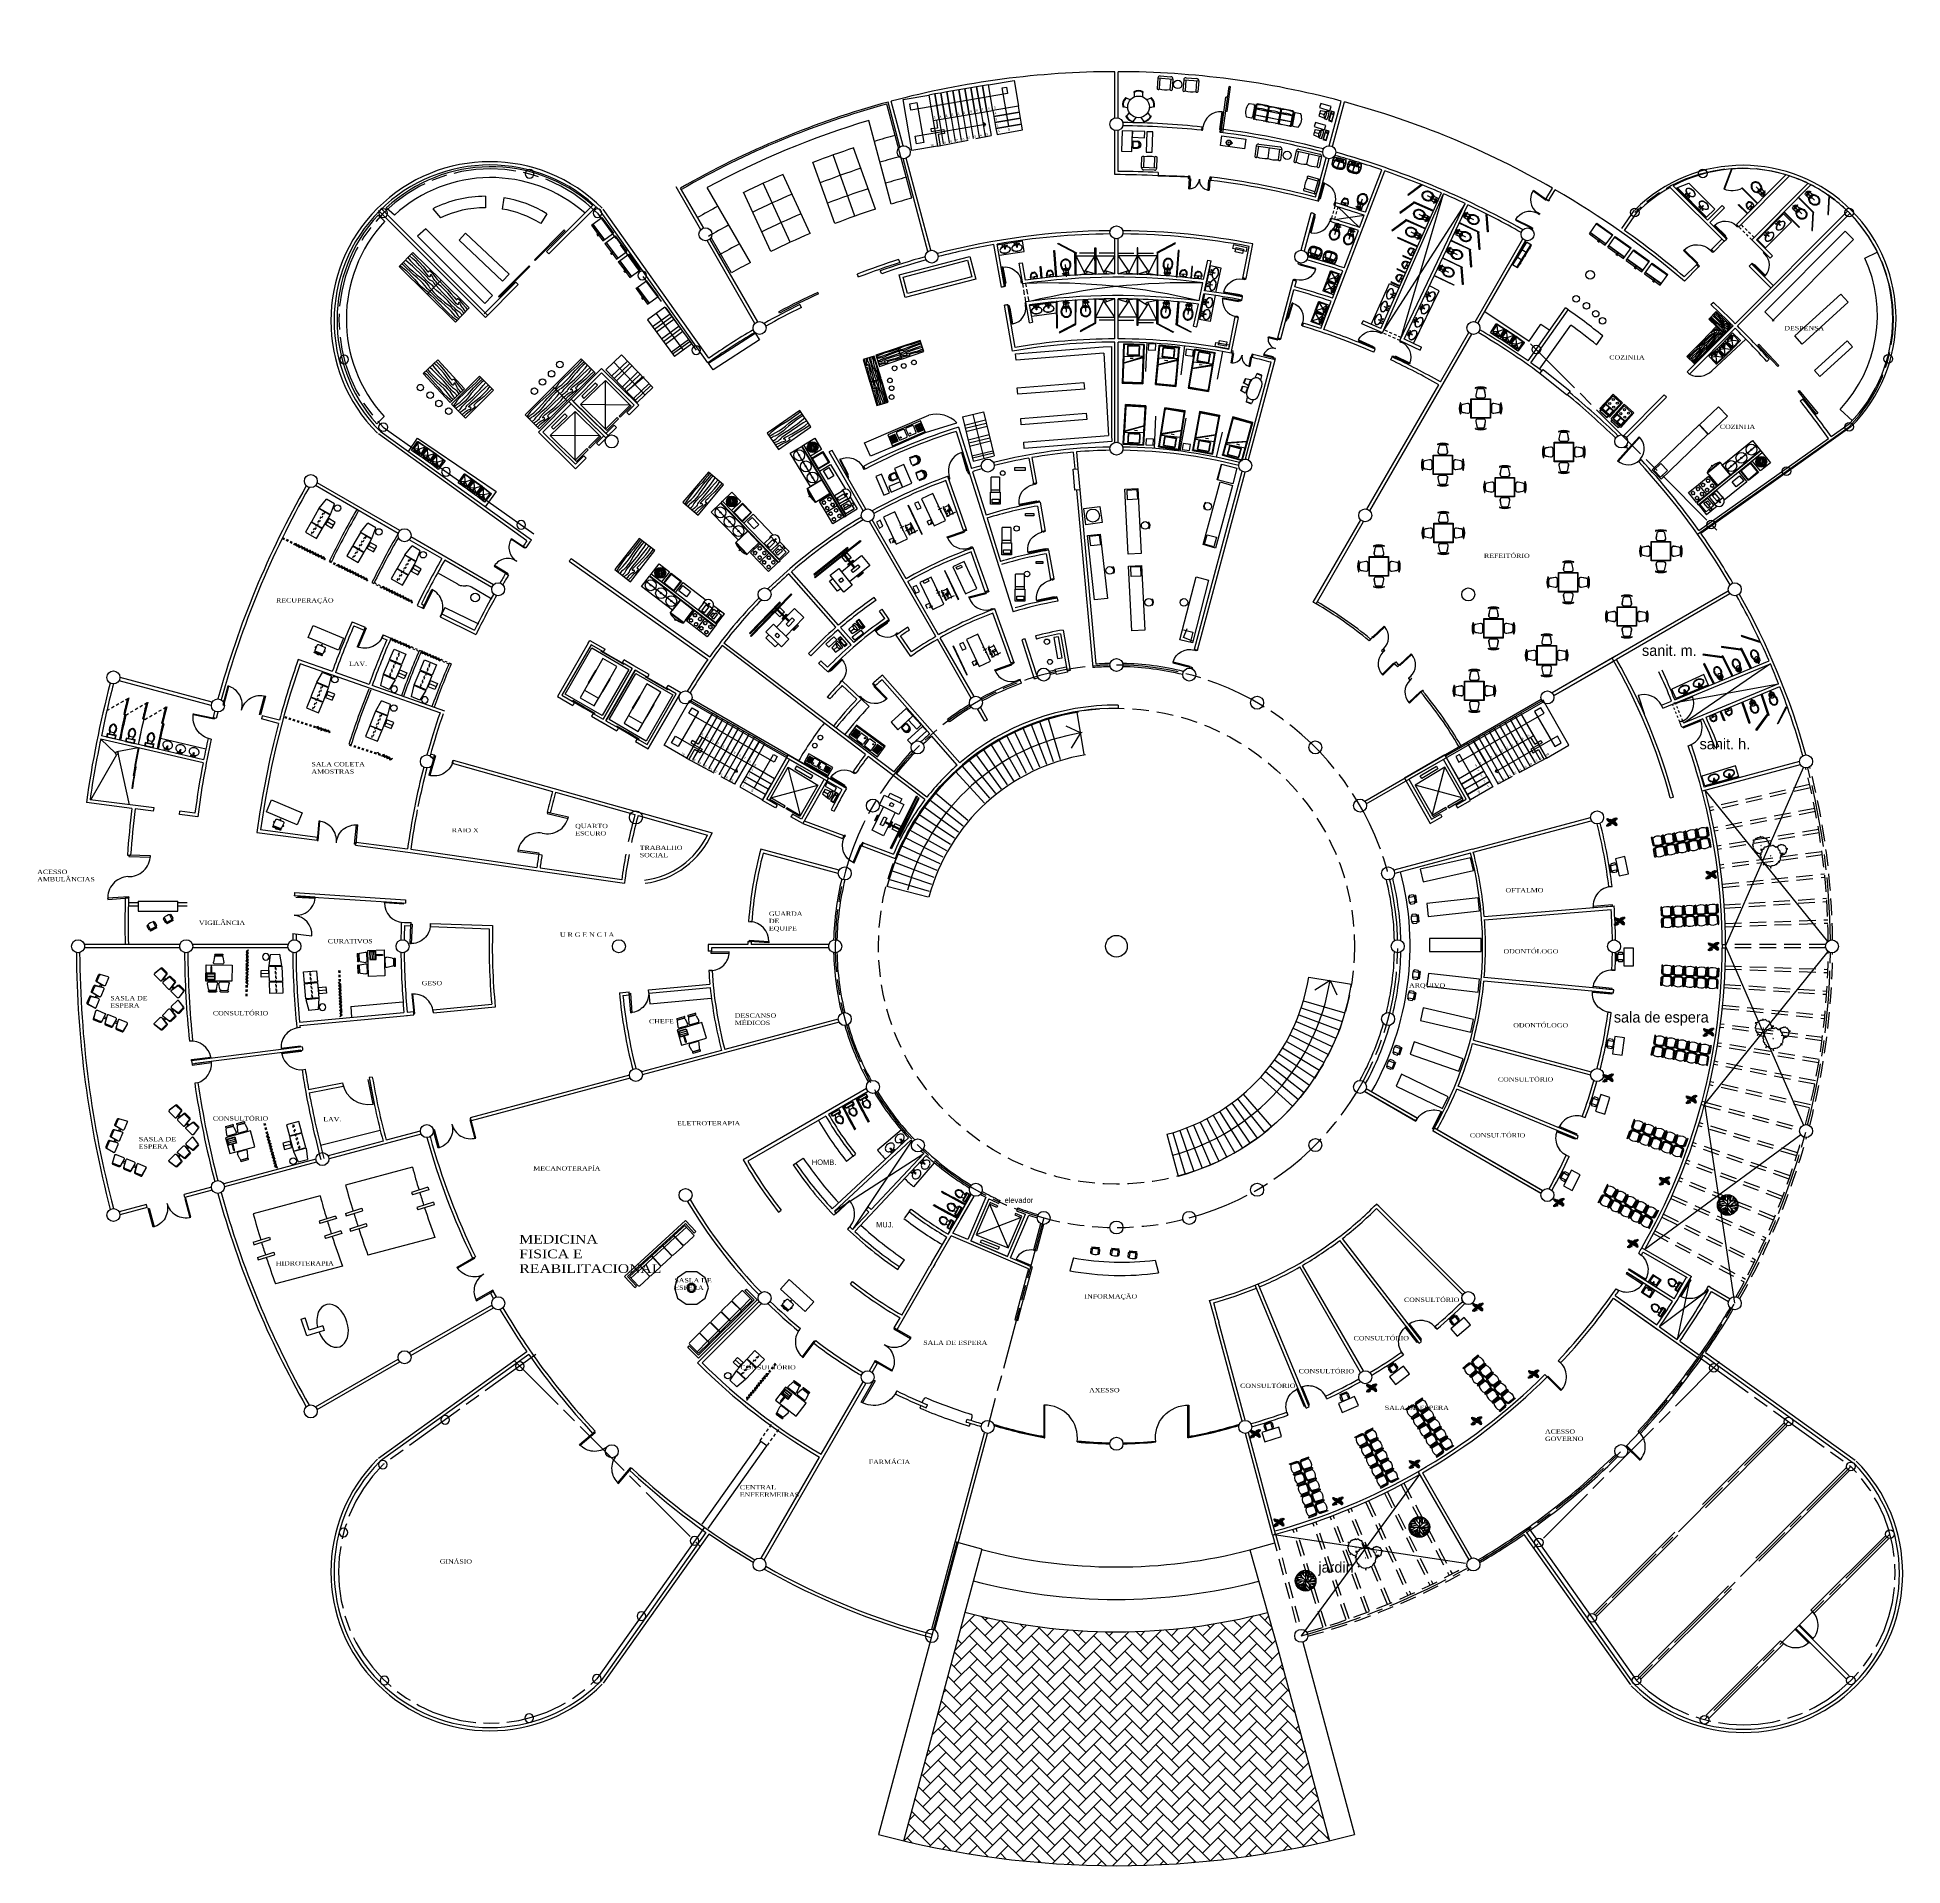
# Model space of a CAD drawing. Header units: millimetres. Extents: x 9 to 248, y 25 to 124.
# Drawn here: x 41 to 127.2, y 39.7 to 124.2 of the extents above; entities that cross this region are included whole.
import ezdxf

# ---------------------------------------------------------------- set-up
doc = ezdxf.new("R2010")
doc.units = ezdxf.units.MM
doc.header["$LTSCALE"] = 0.8
doc.header["$MEASUREMENT"] = 0
for name, pattern in [('0', [0]), ('ACAD_ISO02W100', [15, 12, -3]), ('ACAD_ISO08W100', [36, 24, -3, 6, -3]), ('DASHED2', [9.525, 6.35, -3.175]), ('HIDDEN2', [0.1875, 0.125, -0.0625])]:
    doc.linetypes.add(name, pattern=pattern)
for name, color, linetype in [('cancel', 2, 'Continuous'), ('CANCELERIA', 30, 'Continuous'), ('COLUMNAS', 5, 'Continuous'), ('cortina', 2, 'ZIGZAG'), ('EJES', 1, 'ACAD_ISO08W100'), ('JARDIN', 3, 'Continuous'), ('letrero', 4, 'Continuous'), ('MSAN', 2, 'Continuous'), ('MUEBLES', 2, 'Continuous'), ('MUROS', 6, 'Continuous')]:
    doc.layers.add(name, color=color, linetype=linetype)
doc.layers.add('LUMINARIAS', color=7, linetype='Continuous', lineweight=30)
doc.styles.add('Estilo 01', font='times.ttf', dxfattribs={"width": 1.2})
doc.styles.get("Standard").update_dxf_attribs({"font": 'bgothl.ttf'})
doc.linetypes.add('ZIGZAG', pattern='A,0.00254,-5.08,[131,ltypeshp.shx,S=5.08,R=0,X=-5.08,Y=0],-10.16,[131,ltypeshp.shx,S=5.08,R=180,X=5.08,Y=0],-5.08', length=20.32254)

# ---------------------------------------------------------------- blocks, each defined once
blk = doc.blocks.new('COLUMNA')
at = {"layer": 'COLUMNAS', "ltscale": 0.15}
blk.add_circle((78.551, 72.792), 0.3, dxfattribs=at)
blk = doc.blocks.new('PUERTA.01')
at = {"layer": 'MUEBLES', "ltscale": 0.15}
blk.add_line((93.279, 73.287), (93.222, 73.426), dxfattribs=at)
blk.add_lwpolyline([(92.136, 73.871), (92.421, 73.017), (92.44, 73.023), (92.155, 73.877)], close=True, dxfattribs=at)
blk.add_arc((92.421, 73.017), 0.899, 27.04555, 108.45454, dxfattribs=at)
blk = doc.blocks.new('PUERTA01')
at = {"layer": 'MUEBLES', "ltscale": 0.15}
blk.add_lwpolyline([(91.591, 47.157), (92.347, 46.669), (92.374, 46.711), (91.618, 47.199)], close=True, dxfattribs=at)
blk.add_arc((91.616, 47.201), 0.9, 236.48128, 327.52934, dxfattribs=at)
blk = doc.blocks.new('ESTANTE')
at = {"layer": 'MUEBLES', "ltscale": 0.15}
blk.add_lwpolyline([(82.502, 62.042), (84.887, 62.042), (84.887, 62.642), (82.502, 62.642)], close=True, dxfattribs=at)
blk = doc.blocks.new('Plant - Rubber or Philodendron')
at = {"linetype": 'Continuous'}
for p, q in [((-16.2005, 11.4774), (-13.9899, 8.1064)), ((-16.2005, 11.4774), (-14.8639, 10.7964)), ((-16.0159, 6.3329), (-16.2005, 11.4774)), ((-14.0069, 5.8704), (-16.0159, 6.3329)), ((-15.3434, 6.5514), (-13.9984, 6.9884)), ((-14.8639, 10.7964), (-12.6195, 11.8975)), ((-13.5868, 2.2894), (-14.0069, 5.8704)), ((-13.9899, 8.1064), (-9.5434, 4.7185)), ((-10.6784, 2.491), (-13.5868, 2.2894)), ((-13.3174, 8.325), (-13.0735, 11.0065)), ((-13.1329, 3.1804), (-10.6614, 4.727)), ((-12.6195, 11.8975), (-12.1909, 9.4345)), ((-12.1909, 9.4345), (-8.3829, 10.3)), ((-9.5858, -0.8715), (-10.6784, 2.491)), ((-9.5434, 4.7185), (-4.1917, 2.9888)), ((-8.8369, 9.409), (-9.0894, 5.6095)), ((-8.3829, 10.3), (-7.0549, 8.501)), ((-7.1228, -0.443), (-3.5248, 2.2131)), ((-7.0549, 8.501), (-3.0284, 8.6941)), ((-4.8529, 4.012), (-5.7184, 7.82)), ((-3.5248, 2.2131), (-3.3011, 2.4355)), ((-3.3011, 2.4355), (-0.5306, 1.7947)), ((-3.0284, 8.6941), (-3.0709, 3.1041)), ((-3.0709, 3.1041), (0.0797, 2.3163)), ((-0.5306, 1.7947), (-0.2255, -0.5527)), ((-0.5306, 1.7947), (-0.5306, 1.7947)), ((0.0797, 2.3163), (0.4866, -0.031)), ((0.4866, -0.031), (2.1141, 0.2298)), ((2.1141, 0.2298), (5.4346, 3.9146)), ((6.1032, 3.6844), (2.8262, -0.031)), ((4.6914, 8.8812), (5.3859, 11.2828)), ((4.6914, 8.8812), (5.5014, 4.4831)), ((5.3859, 11.2828), (8.8871, 10.7908)), ((5.4346, 3.9146), (5.5014, 4.4831)), ((5.9878, 10.4842), (7.1971, 6.3869)), ((11.1089, 1.1958), (6.1032, 3.6844)), ((10.3916, 8.7942), (6.2847, 4.4028)), ((7.7005, 4.8881), (11.5025, 3.9967)), ((8.8871, 10.7908), (9.9809, 13.4933)), ((9.9809, 13.4933), (13.3837, 12.301)), ((15.3859, 11.3055), (10.3916, 8.7942)), ((10.5828, 12.6946), (10.8893, 9.7953)), ((14.2977, 6.1031), (10.9934, 7.9956)), ((12.7005, 4.8994), (11.1089, 1.1958)), ((14.8995, 5.3044), (12.7005, 4.8994)), ((13.3837, 12.301), (14.68, 13.9039)), ((14.5816, 13.2037), (14.3848, 11.8033)), ((14.68, 13.9039), (19.3848, 11.8146)), ((15.7909, 9.1065), (14.8995, 5.3044)), ((15.2875, 10.6053), (17.5907, 9.2105)), ((19.3848, 11.8146), (15.3859, 11.3055)), ((18.1925, 8.4119), (15.7909, 9.1065)), ((19.3848, 11.8146), (18.1868, 10.9119)), ((18.1868, 10.9119), (18.1925, 8.4119)), ((-18.008, -14.1781), (-16.8101, -13.2754)), ((-18.008, -14.1781), (-14.0091, -13.669)), ((-13.3032, -16.2674), (-18.008, -14.1781)), ((-16.8157, -10.7754), (-14.4141, -11.4699)), ((-16.8101, -13.2754), (-16.8157, -10.7754)), ((-13.9107, -12.9688), (-16.2139, -11.574)), ((-14.4141, -11.4699), (-13.5228, -7.6679)), ((-14.0091, -13.669), (-9.0148, -11.1577)), ((-13.5228, -7.6679), (-11.3237, -7.2629)), ((-12.0069, -14.6645), (-13.3032, -16.2674)), ((-13.2048, -15.5672), (-13.008, -14.1668)), ((-12.921, -8.4665), (-9.6166, -10.359)), ((-8.6042, -15.8568), (-12.0069, -14.6645)), ((-11.3237, -7.2629), (-9.7321, -3.5593)), ((-6.3237, -7.2516), (-10.1257, -6.3602)), ((-9.7321, -3.5593), (-4.7264, -6.0479)), ((-7.1228, -0.443), (-9.5858, -0.8715)), ((-9.206, -15.0581), (-9.5126, -12.1588)), ((-9.0148, -11.1577), (-4.9047, -6.8122)), ((-7.5103, -13.1543), (-8.6042, -15.8568)), ((-4.0092, -13.6463), (-7.5103, -13.1543)), ((-4.611, -12.8477), (-5.8203, -8.7504)), ((-2.019, -3.6148), (-4.7264, -6.0479)), ((-4.1246, -6.8466), (-4.0579, -6.2781)), ((-3.3146, -11.2447), (-4.1246, -6.8466)), ((-4.0579, -6.2781), (-0.9375, -3.1608)), ((-3.3146, -11.2447), (-4.0092, -13.6463)), ((-2.019, -3.6148), (-0.2255, -0.5527)), ((-0.9375, -3.1608), (0.5883, -0.8135)), ((0.5883, -0.8135), (2.2447, -2.0916)), ((2.8262, -0.031), (1.3003, -0.5527)), ((1.3003, -0.5527), (2.4193, -1.4655)), ((2.2447, -2.0916), (6.7108, -2.6626)), ((2.4193, -1.4655), (6.895, -2.1175)), ((4.943, -7.9659), (6.7108, -2.6626)), ((8.8321, -9.0266), (4.943, -7.9659)), ((11.6605, -0.5413), (6.895, -2.1175)), ((12.3677, -6.1981), (7.219, -2.6772)), ((8.125, -4.0768), (7.7715, -7.9659)), ((8.3544, -2.7453), (13.1973, -2.1704)), ((9.5392, -11.1479), (8.8321, -9.0266)), ((13.4283, -11.5015), (9.5392, -11.1479)), ((10.2463, -10.4408), (11.6605, -6.9053)), ((11.6605, -0.5413), (14.1354, -0.8948)), ((15.5496, -10.7943), (12.3677, -6.1981)), ((13.0748, -13.9763), (13.4283, -11.5015)), ((15.5496, -13.6228), (13.0748, -13.9763)), ((16.2567, -5.8446), (13.4283, -6.5517)), ((14.8425, -10.7943), (13.7819, -13.2692)), ((14.1354, -0.8948), (14.1354, -4.4304)), ((14.1354, -4.4304), (16.9638, -5.1375)), ((16.6103, -14.6834), (15.5496, -10.7943)), ((16.6103, -14.6834), (15.5496, -13.6228)), ((17.3174, -9.7337), (15.9032, -9.7337)), ((16.9638, -5.1375), (16.2567, -8.673)), ((16.2567, -8.673), (18.0245, -9.7337)), ((18.0245, -9.7337), (16.6103, -14.6834))]:
    blk.add_line(p, q, dxfattribs=at)
for centre, radius, start, end in [((0.0308, 0.1664), 6, 178.6147, 235.1169), ((0.0308, 0.1664), 5, 168.1647, 238.6725), ((0, 0), 6.1275, 34.37569, 120.1028), ((-0.0601, -0.2075), 5.2461, 33.82192, 124.9414), ((-0.2664, 0.1682), 5.2775, 338.4094, 20.03007), ((-0.098, 0.1364), 6.1288, 341.2017, 26.09184), ((-0.0234, 0.3825), 6.1492, 242.5812, 331.2714), ((-0.1102, 0.4886), 5.2883, 247.3711, 327.472)]:
    blk.add_arc(centre, radius, start, end, dxfattribs=at)
blk = doc.blocks.new('Chair - Desk')
at = {"linetype": 'Continuous'}
for p, q in [((-8.5, 0), (-8.5, -1)), ((-8.5, 0), (8.5, 0)), ((8.5, 0), (8.5, -1)), ((-10.5, -5), (-10.5, -14)), ((-8.5, -3), (-8.5, -4)), ((-8.5, -3), (8.5, -3)), ((-8.5, -15), (-8.5, -16)), ((-6.5, -14), (-6.5, -5)), ((-2, -3), (-2, -1.9355)), ((2, -1.9576), (2, -3)), ((6.5, -5), (6.5, -14)), ((8.5, -3), (8.5, -4)), ((8.5, -15), (8.5, -16)), ((10.5, -14), (10.5, -5))]:
    blk.add_line(p, q, dxfattribs=at)
for centre, radius, start, end in [((-8.5, -6.5), 2.5, 36.8699, 143.1301), ((-8.5, -12.5), 2.5, 216.8699, 323.1301), ((0, 34.625), 36.625, 256.5803, 283.4197), ((0, 19.625), 36.625, 256.5803, 283.4197), ((8.5, -6.5), 2.5, 36.8699, 143.1301), ((8.5, -12.5), 2.5, 216.8699, 323.1301)]:
    blk.add_arc(centre, radius, start, end, dxfattribs=at)
blk = doc.blocks.new('Clump of Trees or Bushes - plan')
for points in [[(-10.993, 56.487), (-9.228, 58.426), (-10.144, 63.512), (-8.923, 67.033), (-3.43, 69.772), (2.673, 72.119), (-2.82, 71.728), (-10.449, 71.728), (-13.195, 74.075), (-13.806, 83.073), (-16.857, 86.594), (-22.045, 92.071), (-22.961, 94.81), (-22.656, 98.722), (-28.759, 100.678), (-31.811, 99.113), (-35.472, 101.461), (-45.543, 109.676), (-49.815, 108.503), (-55.308, 106.155), (-59.58, 106.938), (-60.801, 113.98), (-63.242, 104.982), (-67.209, 106.938), (-70.872, 104.59), (-74.839, 104.982), (-80.637, 101.461), (-86.435, 101.069), (-90.402, 97.548), (-90.402, 94.419), (-93.454, 90.898), (-98.947, 90.115), (-105.66, 90.115), (-101.083, 87.768), (-98.031, 82.682), (-100.778, 77.596), (-103.829, 74.466), (-103.219, 69.772), (-104.134, 65.077), (-108.102, 62.73), (-104.439, 60.774), (-102.609, 55.297), (-103.829, 50.211), (-102.303, 44.342), (-98.947, 41.995), (-98.031, 38.865), (-98.031, 34.953), (-93.148, 32.606), (-90.707, 29.476), (-91.317, 22.434), (-93.454, 17.348), (-89.487, 21.26), (-85.519, 23.999), (-82.468, 23.216), (-78.806, 19.304), (-74.228, 15.783), (-69.956, 15.392), (-59.886, 12.653), (-58.254, 7.074)], [(59.448, 5.262), (60.936, 4.858), (62.652, -1.011), (63.415, 4.858), (64.178, 5.836), (66.848, 6.814), (69.709, 6.569), (73.905, 7.792), (76.385, 9.748), (79.627, 10.237), (81.153, 12.438), (84.014, 15.127), (84.205, 17.084), (85.158, 17.573), (88.591, 16.839), (85.73, 20.262), (88.591, 20.751), (89.545, 21.974), (90.689, 24.174), (91.452, 24.663), (90.499, 25.886), (91.261, 31.999), (92.596, 33.466), (92.024, 36.645), (92.787, 38.845), (96.22, 40.557), (100.035, 42.024), (96.602, 41.779), (91.834, 41.779), (90.117, 43.246), (89.736, 48.871), (87.828, 51.071), (84.586, 54.494), (84.014, 56.206), (84.205, 58.651), (80.39, 59.873), (78.483, 58.895), (76.194, 60.362), (69.9, 65.497), (67.23, 64.764), (63.797, 63.297), (61.126, 63.786), (60.364, 68.187), (58.838, 62.563), (56.358, 63.786), (54.07, 62.319), (51.59, 62.563), (47.966, 60.362), (44.343, 60.118), (41.863, 57.917), (41.863, 55.961), (39.956, 53.761), (36.523, 53.272), (32.327, 53.272), (35.187, 51.805), (36.641, 49.381)]]:
    blk.add_lwpolyline(points)
for points in [[(-4.577, 66.508), (-7.629, 55.261), (-12.588, 57.706), (-17.166, 54.772), (-22.125, 55.261), (-29.372, 50.86), (-36.62, 50.371), (-41.579, 45.969), (-41.579, 42.057), (-45.393, 37.656), (-52.259, 36.678), (-60.651, 36.678), (-54.93, 33.743), (-51.115, 27.386), (-54.548, 21.029), (-58.363, 17.116), (-57.6, 11.248), (-58.744, 5.38), (-63.703, 2.446), (-59.126, 0), (-56.837, -6.846), (-58.363, -13.203), (-56.455, -20.539), (-52.259, -23.473), (-51.115, -27.385), (-51.115, -32.275), (-45.012, -35.21), (-41.96, -39.122), (-42.723, -47.924), (-45.393, -54.282), (-40.434, -49.391), (-35.475, -45.968), (-31.661, -46.946), (-27.083, -51.837), (-21.362, -56.238), (-16.021, -56.727), (-3.433, -60.15), (0, -71.887), (1.526, -60.15), (3.052, -58.194), (8.392, -56.238), (14.114, -56.727), (22.506, -54.282), (27.465, -50.369), (33.949, -49.391), (37.001, -44.99), (42.723, -39.611), (43.104, -35.699), (45.012, -34.721), (51.878, -36.188), (46.156, -29.341), (51.878, -28.363), (53.785, -25.918), (56.074, -21.517), (57.6, -20.539), (55.692, -18.094), (57.218, -5.868), (59.888, -2.934), (58.744, 3.424), (60.27, 7.825), (67.136, 11.248), (74.765, 14.182), (67.899, 13.693), (58.363, 13.693), (54.93, 16.627), (54.167, 27.875), (50.352, 32.276), (43.867, 39.123), (42.723, 42.546), (43.104, 47.436), (35.475, 49.882), (31.661, 47.925), (27.083, 50.86), (14.495, 61.129), (9.155, 59.662), (2.289, 56.728), (-3.052, 57.706)], [(-58.055, 61.947), (-58.97, 60.774), (-57.139, 60.774)], [(-1.144, 1.468), (-2.289, 0), (0, 0)], [(62.08, 35.667), (61.508, 34.933), (62.652, 34.933)]]:
    blk.add_lwpolyline(points, close=True)
blk = doc.blocks.new('Tree - deciduous plan')
for p, q in [((-59.7219, 2.8025), (-12.0106, 12.0565)), ((-32.2571, 20.6333), (-59.1937, 9.348)), ((-58.6656, 12.7336), (-35.9543, 7.5424)), ((-57.081, 17.9248), (-47.0458, 14.7649)), ((-56.0247, 20.859), (-20.8134, 20.859)), ((-54.7923, 24.4702), (-47.75, 21.0847)), ((-54.6162, -24.7335), (-20.2853, 0.0941)), ((-53.2078, 27.4044), (-40.1797, 20.859)), ((-49.8627, 32.8214), (-32.7853, 32.8214)), ((-45.8134, 38.2383), (-40.5318, 33.0471)), ((-43.8768, 36.4326), (-44.405, 40.2696)), ((42, 42), (-42, -42)), ((42, -42), (-42, 42)), ((-40.1797, 44.558), (-36.4825, 43.2038)), ((-37.0107, 47.0408), (-35.25, 35.5298)), ((-32.6092, 50.4264), (-23.2782, 23.5674)), ((-31.2008, 51.1035), (-0.2149, 20.1818)), ((-26.4472, 46.5894), (-26.2712, 53.8116)), ((-22.0458, 42.0753), (-16.5881, 57.6486)), ((-21.1656, 55.8436), (-0.0388, 45.0094)), ((-12.5388, 54.9406), (-7.9613, 59.4546)), ((-12.3627, 32.1443), (-12.5388, 58.7776)), ((-5.3205, 59.6806), (16.5105, 16.7963)), ((2.426, 54.9406), (-1.4472, 59.9056)), ((0, 59.9996), (0, -60)), ((0.4894, 48.6208), (3.6584, 59.6806)), ((18.2711, 35.5298), (5.419, 59.6806)), ((9.8203, 51.5549), (12.8133, 58.5516)), ((19.6795, 19.5047), (16.3344, 57.6486)), ((17.0387, 51.1035), (23.2006, 55.1666)), ((17.7429, 43.6552), (25.4894, 54.2636)), ((54.3626, 25.3731), (20.9119, 0.3198)), ((23.3767, 23.3417), (53.3063, 27.4044)), ((29.3626, -6.6771), (59.4682, 7.091)), ((31.6513, 50.8778), (30.2429, 30.5643)), ((31.1232, 42.5267), (35.8767, 48.1693)), ((36.2288, 25.1474), (48.9049, 35.0784)), ((37.1091, 37.1098), (46.6161, 37.5612)), ((38.5175, 13.4107), (58.2359, 13.6364)), ((-60, 0), (60, 0)), ((-59.7219, -4.8714), (-54.2641, -6.6771)), ((-45.2853, -0.1316), (-59.0177, -10.0627)), ((-58.4895, -12.3197), (-36.4825, -11.6426)), ((-57.081, -18.4138), (-45.2853, -17.9624)), ((-52.6797, -18.188), (-55.4966, -22.0251)), ((-53.2078, -27.442), (-16.7641, -16.6081)), ((-38.9472, -29.0219), (-51.4472, -30.6018)), ((-47.2219, -19.3166), (-50.2148, -26.3135)), ((-46.5177, -30.1504), (-49.5106, -33.536)), ((-32.4331, -32.4075), (-48.1021, -35.5674)), ((-43.7008, -34.6645), (-46.6937, -37.373)), ((-35.9543, -22.4765), (-44.0529, -40.5329)), ((-24.6867, -37.8244), (-38.7712, -45.7241)), ((-26.2712, -43.9185), (-34.7219, -48.6583)), ((-19.9331, -20.2194), (-28.5599, -52.721)), ((-14.6515, -36.2445), (-27.6797, -52.9467)), ((-14.6515, -47.3041), (-25.0388, -54.3009)), ((-21.5177, -45.4984), (-19.9331, -56.1065)), ((-14.8275, -15.0282), (-14.6515, -57.6865)), ((-14.6515, -32.1818), (-3.912, -59.4922)), ((-8.4895, -47.5298), (-11.4825, -58.5893)), ((-10.074, -10.0627), (-2.5036, -59.7178)), ((-6.3768, -52.721), (-9.3698, -58.815)), ((-6.2008, -36.2445), (17.919, -57.0094)), ((-0.0388, -19.0909), (25.8415, -53.8495)), ((8.4119, -53.1724), (3.8344, -59.4922)), ((5.9471, -46.6269), (10.5246, -58.5893)), ((9.2922, -9.1598), (59.6443, -2.8401)), ((18.6232, -18.6394), (26.7218, -53.3981)), ((18.7992, -18.6394), (57.3556, -17.2853)), ((22.8485, -36.4702), (35.3485, -48.4326)), ((24.7852, -44.8213), (23.0246, -54.978)), ((26.3697, -18.4138), (58.9401, -9.8369)), ((30.419, -30.1504), (32.3556, -50.0125)), ((31.4753, -31.279), (49.6091, -33.3103)), ((38.1654, -18.188), (52.426, -29.0219)), ((41.5105, -32.6332), (46.088, -38.0501)), ((45.9119, -24.0564), (55.595, -22.2508))]:
    blk.add_line(p, q)
blk.add_circle((0, 0), 60)
blk = doc.blocks.new('ESCRITORIO')
at = {"layer": 'MUEBLES', "ltscale": 0.15}
blk.add_lwpolyline([(78.54, 40.671), (79.258, 41.044), (79.051, 41.443), (78.332, 41.07)], close=True, dxfattribs=at)
blk = doc.blocks.new('escalera02')
at = {"layer": 'MUEBLES', "ltscale": 0.15}
for p, q in [((87.643, 73.311), (87.353, 73.144)), ((87.79, 73.055), (87.643, 73.311)), ((83.854, 70.795), (87.79, 73.055)), ((87.353, 73.144), (88.288, 71.515)), ((88.411, 71.993), (85.55, 70.351)), ((88.288, 71.515), (88.587, 71.686)), ((88.587, 71.686), (88.411, 71.993)), ((83.879, 71.149), (83.707, 71.051)), ((83.707, 71.051), (83.854, 70.795)), ((84.771, 69.596), (83.879, 71.149)), ((85.55, 70.351), (85.575, 70.459)), ((85.55, 70.351), (85.656, 70.318))]:
    blk.add_line(p, q, dxfattribs=at)
at = {"layer": 'MUEBLES', "linetype": 'ACAD_ISO02W100', "ltscale": 0.15}
for p, q in [((86.573, 71.599), (87.134, 70.622)), ((86.815, 71.738), (87.376, 70.761)), ((87.058, 71.878), (87.619, 70.901)), ((85.116, 70.763), (85.677, 69.785)), ((85.358, 70.902), (85.919, 69.925)), ((85.601, 71.041), (86.162, 70.064)), ((87.899, 70.977), (85.68, 69.786)), ((85.844, 71.181), (86.405, 70.204)), ((86.087, 71.32), (86.648, 70.343)), ((86.33, 71.46), (86.891, 70.483))]:
    blk.add_line(p, q, dxfattribs=at)
at = {"layer": 'MUEBLES', "ltscale": 0.15}
for points in [[(87.899, 70.977), (88.939, 71.574), (87.744, 73.655), (86.704, 73.058)], [(86.33, 71.46), (86.087, 71.32), (85.489, 72.361), (85.732, 72.5)], [(86.573, 71.599), (86.33, 71.46), (85.732, 72.5), (85.975, 72.64)], [(86.815, 71.738), (86.573, 71.599), (85.975, 72.64), (86.218, 72.779)], [(87.058, 71.878), (86.815, 71.738), (86.218, 72.779), (86.461, 72.919)], [(87.301, 72.017), (87.058, 71.878), (86.461, 72.919), (86.704, 73.058)], [(83.832, 70.026), (84.873, 70.623), (84.275, 71.664), (83.235, 71.066)], [(85.116, 70.763), (84.873, 70.623), (84.275, 71.664), (84.518, 71.803)], [(85.358, 70.902), (85.116, 70.763), (84.518, 71.803), (84.761, 71.943)], [(85.601, 71.041), (85.358, 70.902), (84.761, 71.943), (85.004, 72.082)], [(85.844, 71.181), (85.601, 71.041), (85.004, 72.082), (85.247, 72.222)], [(86.087, 71.32), (85.844, 71.181), (85.247, 72.222), (85.489, 72.361)], [(83.972, 69.783), (83.832, 70.026), (84.873, 70.623), (85.012, 70.38)], [(84.111, 69.54), (83.972, 69.783), (85.012, 70.38), (85.152, 70.138)], [(84.25, 69.297), (84.111, 69.54), (85.152, 70.138), (85.291, 69.895)], [(84.39, 69.054), (84.25, 69.297), (85.291, 69.895), (85.43, 69.652)]]:
    blk.add_lwpolyline(points, close=True, dxfattribs=at)
at = {"layer": 'MUEBLES', "linetype": 'DASHED2', "ltscale": 0.15}
blk.add_lwpolyline([(87.169, 71.941), (87.366, 71.626), (87.635, 71.794), (87.699, 71.691), (87.175, 71.39), (87.268, 71.227), (87.527, 71.375), (87.791, 70.915)], dxfattribs=at)
at = {"layer": 'MUEBLES', "ltscale": 0.15, "attachment_point": 1, "rotation": 29.86103}
for s, insert, char_height, width in [('12', (86.186, 71.581), 0.1, 0.4085), ('13', (86.44, 71.726), 0.1, 0.4085), ('14', (86.685, 71.867), 0.1, 0.4085), ('15', (86.947, 72.018), 0.1, 0.4085), ('6', (84.786, 70.777), 0.1, 0.2575), ('7', (85.032, 70.918), 0.1, 0.2575), ('8', (85.277, 71.059), 0.1, 0.2575), ('9', (85.531, 71.205), 0.1, 0.2575), ('10', (85.736, 71.322), 0.1, 0.4085), ('11', (85.973, 71.459), 0.1, 0.4085), ('19', (87.06, 70.702), 0.1, 0.4085), ('18', (87.314, 70.848), 0.1, 0.4085), ('17', (87.576, 70.998), 0.1, 0.4085), ('16', (87.855, 71.158), 0.1, 0.4085), ('5', (84.592, 70.666), 0.1, 0.2575), ('4', (84.692, 70.441), 0.1, 0.2575), ('3', (84.833, 70.195), 0.1, 0.2575), ('2', (84.979, 69.942), 0.1, 0.2575), ('25', (85.618, 69.874), 0.1, 0.4085), ('24', (85.86, 70.013), 0.1, 0.4085), ('23', (86.096, 70.149), 0.1, 0.4085), ('22', (86.347, 70.293), 0.1, 0.4085), ('21', (86.593, 70.433), 0.1, 0.4085), ('20', (86.821, 70.565), 0.1, 0.4085), ('s', (84.69, 69.471), 0.15, 0.2575), ('1', (85.132, 69.725), 0.1, 0.2575)]:
    blk.add_mtext(s, dxfattribs=dict(at, insert=insert, char_height=char_height, width=width))
blk = doc.blocks.new('elev.01')
at = {"layer": 'MUEBLES', "ltscale": 0.15}
for p, q in [((83.206, 70.564), (81.836, 69.737)), ((82.627, 68.336), (83.206, 70.564)), ((84.006, 69.146), (81.836, 69.737)), ((83.343, 68.763), (84.006, 69.146)), ((83.257, 68.699), (82.627, 68.336)), ((83.291, 68.639), (83.257, 68.699)), ((83.385, 68.69), (83.343, 68.763))]:
    blk.add_line(p, q, dxfattribs=at)
blk.add_lwpolyline([(82.067, 70.159), (82.817, 70.606), (82.889, 70.486), (82.139, 70.038)], close=True, dxfattribs=at)
for points in [[(83.385, 68.69), (84.049, 69.072), (83.206, 70.564)], [(81.836, 69.737), (82.661, 68.276), (83.291, 68.639)]]:
    blk.add_lwpolyline(points, dxfattribs=at)
at = {"layer": 'MUROS', "ltscale": 0.15}
for p, q in [((83.713, 68.811), (84.186, 69.084)), ((83.788, 68.681), (84.39, 69.029)), ((82.528, 67.954), (83.073, 68.268)), ((82.586, 68.16), (82.998, 68.398)), ((82.998, 68.398), (83.073, 68.268)), ((83.713, 68.811), (83.788, 68.681))]:
    blk.add_line(p, q, dxfattribs=at)
for points in [[(84.39, 69.029), (83.2, 71.127), (81.335, 70.058), (82.528, 67.954)], [(84.186, 69.084), (83.145, 70.923), (81.54, 70.002), (82.586, 68.16)]]:
    blk.add_lwpolyline(points, dxfattribs=at)
blk = doc.blocks.new('escalera1')
at = {"layer": 'MUEBLES', "ltscale": 0.15}
for p, q in [((48.263, 73.055), (48.41, 73.311)), ((48.41, 73.311), (48.701, 73.144)), ((48.701, 73.144), (47.765, 71.515)), ((52.2, 70.795), (48.263, 73.055)), ((47.467, 71.686), (47.643, 71.993)), ((47.765, 71.515), (47.467, 71.686)), ((47.643, 71.993), (50.503, 70.351)), ((51.283, 69.596), (52.175, 71.149)), ((52.175, 71.149), (52.347, 71.051)), ((52.347, 71.051), (52.2, 70.795)), ((50.503, 70.351), (50.397, 70.318)), ((50.503, 70.351), (50.478, 70.459))]:
    blk.add_line(p, q, dxfattribs=at)
at = {"layer": 'MUEBLES', "linetype": 'ACAD_ISO02W100', "ltscale": 0.15}
for p, q in [((48.995, 71.878), (48.434, 70.901)), ((49.238, 71.738), (48.677, 70.761)), ((49.481, 71.599), (48.92, 70.622)), ((48.155, 70.977), (50.374, 69.786)), ((49.724, 71.46), (49.163, 70.483)), ((49.966, 71.32), (49.405, 70.343)), ((50.209, 71.181), (49.648, 70.204)), ((50.452, 71.041), (49.891, 70.064)), ((50.695, 70.902), (50.134, 69.925)), ((50.938, 70.763), (50.377, 69.785))]:
    blk.add_line(p, q, dxfattribs=at)
at = {"layer": 'MUEBLES', "ltscale": 0.15}
for points in [[(48.155, 70.977), (47.114, 71.574), (48.309, 73.655), (49.35, 73.058)], [(48.752, 72.017), (48.995, 71.878), (49.593, 72.919), (49.35, 73.058)], [(48.995, 71.878), (49.238, 71.738), (49.835, 72.779), (49.593, 72.919)], [(49.238, 71.738), (49.481, 71.599), (50.078, 72.64), (49.835, 72.779)], [(49.481, 71.599), (49.724, 71.46), (50.321, 72.5), (50.078, 72.64)], [(49.724, 71.46), (49.966, 71.32), (50.564, 72.361), (50.321, 72.5)], [(49.966, 71.32), (50.209, 71.181), (50.807, 72.222), (50.564, 72.361)], [(50.209, 71.181), (50.452, 71.041), (51.05, 72.082), (50.807, 72.222)], [(50.452, 71.041), (50.695, 70.902), (51.292, 71.943), (51.05, 72.082)], [(50.695, 70.902), (50.938, 70.763), (51.535, 71.803), (51.292, 71.943)], [(50.938, 70.763), (51.181, 70.623), (51.778, 71.664), (51.535, 71.803)], [(52.221, 70.026), (51.181, 70.623), (51.778, 71.664), (52.819, 71.066)], [(51.664, 69.054), (51.803, 69.297), (50.762, 69.895), (50.623, 69.652)], [(51.803, 69.297), (51.942, 69.54), (50.902, 70.138), (50.762, 69.895)], [(51.942, 69.54), (52.082, 69.783), (51.041, 70.38), (50.902, 70.138)], [(52.082, 69.783), (52.221, 70.026), (51.181, 70.623), (51.041, 70.38)]]:
    blk.add_lwpolyline(points, close=True, dxfattribs=at)
at = {"layer": 'MUEBLES', "linetype": 'DASHED2', "ltscale": 0.15}
blk.add_lwpolyline([(48.884, 71.941), (48.687, 71.626), (48.419, 71.794), (48.354, 71.691), (48.879, 71.39), (48.785, 71.227), (48.526, 71.375), (48.262, 70.915)], dxfattribs=at)
at = {"layer": 'MUEBLES', "linetype": 'ACAD_ISO02W100', "text_generation_flag": 6}
for s, height, p in [('15', 0.1, (48.771, 72.1)), ('14', 0.1, (49.001, 71.955)), ('13', 0.1, (49.24, 71.814)), ('12', 0.1, (49.485, 71.677)), ('11', 0.1, (49.746, 71.53)), ('16', 0.1, (47.902, 71.161)), ('17', 0.1, (48.168, 71.022)), ('18', 0.1, (48.407, 70.893)), ('19', 0.1, (48.647, 70.76)), ('10', 0.1, (49.961, 71.398)), ('9', 0.1, (50.314, 71.201)), ('8', 0.1, (50.559, 71.07)), ('7', 0.1, (50.782, 70.954)), ('6', 0.1, (51.035, 70.797)), ('5', 0.1, (51.272, 70.638)), ('20', 0.1, (48.914, 70.621)), ('21', 0.1, (49.179, 70.473)), ('22', 0.1, (49.407, 70.364)), ('23', 0.1, (49.648, 70.235)), ('24', 0.1, (49.89, 70.105)), ('25', 0.1, (50.15, 69.959)), ('2', 0.1, (50.844, 69.938)), ('3', 0.1, (50.989, 70.191)), ('4', 0.1, (51.135, 70.432)), ('1', 0.1, (50.736, 69.694)), ('s', 0.15, (51.119, 69.457))]:
    blk.add_text(s, height=height, rotation=150.13897, dxfattribs=at).set_placement(p)
blk = doc.blocks.new('p.s.')
at = {"layer": 'cancel', "ltscale": 0.15}
blk.add_arc((64.064, 47.499), 0.75, 75, 157.51362, dxfattribs=at)
at = {"layer": 'MUEBLES', "ltscale": 0.15}
blk.add_lwpolyline([(63.376, 47.787), (64.064, 47.489), (64.08, 47.526), (63.392, 47.824)], close=True, dxfattribs=at)
blk = doc.blocks.new('elevador001')
at = {"layer": 'MUEBLES', "ltscale": 0.15}
for p, q in [((62.152, 50.364), (63.028, 48.344)), ((62.5, 50.215), (62.152, 50.364)), ((62.533, 50.293), (62.5, 50.215)), ((63.629, 49.749), (61.543, 48.94)), ((63.361, 49.939), (63.334, 49.875)), ((63.334, 49.875), (63.629, 49.749))]:
    blk.add_line(p, q, dxfattribs=at)
for points in [[(62.533, 50.293), (62.185, 50.442), (61.543, 48.94)], [(63.028, 48.344), (63.656, 49.812), (63.361, 49.939)]]:
    blk.add_lwpolyline(points, dxfattribs=at)
blk.add_lwpolyline([(62.552, 48.263), (61.743, 48.592), (61.796, 48.722), (62.605, 48.392)], close=True, dxfattribs=at)
at = {"layer": 'MUROS', "ltscale": 0.15}
for p, q in [((62.638, 50.538), (62.579, 50.4)), ((63.469, 50.191), (63.409, 50.054))]:
    blk.add_line(p, q, dxfattribs=at)
for points in [[(61.991, 50.687), (61.155, 48.734)], [(62.126, 50.618), (61.293, 48.675), (62.994, 47.947), (63.829, 49.903)], [(63.132, 47.888), (63.974, 49.855)]]:
    blk.add_lwpolyline(points, dxfattribs=at)
for radius, start, end in [(12.925, 241.28396, 245.36011), (13.075, 241.27657, 242.5103), (13.075, 243.17315, 245.37606), (13.075, 249.31832, 251.27384), (12.925, 249.35113, 253.71604), (13.075, 251.94266, 253.72343)]:
    blk.add_arc((68.027, 62.286), radius, start, end, dxfattribs=at)
blk = doc.blocks.new('p.p.')
at = {"layer": 'cancel', "ltscale": 0.15}
blk.add_lwpolyline([(64.724, 42.129), (64.724, 43.629), (64.674, 43.629), (64.674, 42.129)], close=True, dxfattribs=at)
blk.add_arc((64.724, 42.129), 1.5, 352.40216, 91.91021, dxfattribs=at)
blk = doc.blocks.new('columna0001')
at = {"layer": 'COLUMNAS', "ltscale": 0.15}
blk.add_circle((0, 0), 0.2, dxfattribs=at)
blk = doc.blocks.new('puerta200')
at = {"layer": 'cancel', "ltscale": 0.15}
blk.add_lwpolyline([(114.46, 49.455), (114.424, 49.419), (115.061, 48.783), (115.096, 48.818)], close=True, dxfattribs=at)
blk.add_arc((114.423, 49.421), 0.9, 315, 51.08012, dxfattribs=at)
blk = doc.blocks.new('lav.')
at = {"layer": 'MUEBLES', "ltscale": 0.15}
for points in [[(283.552, 48.153), (284.002, 48.153), (284.002, 48.553), (283.552, 48.553)], [(283.599, 48.178), (283.955, 48.178), (283.955, 48.477), (283.599, 48.477)], [(283.767, 48.553), (283.788, 48.553), (283.788, 48.431), (283.767, 48.431)]]:
    blk.add_lwpolyline(points, close=True, dxfattribs=at)
for centre in [(283.699, 48.517), (283.856, 48.517)]:
    blk.add_circle(centre, 0.0136, dxfattribs=at)
at = {"layer": 'MUEBLES', "linetype": 'ACAD_ISO08W100', "ltscale": 0.15}
blk.add_arc((283.777, 48.431), 0.0229, 118.39234, 61.60766, dxfattribs=at)
blk = doc.blocks.new('Toilet - top')
for p, q in [((-10, -8.5), (-8, -8.5)), ((-10, -9.5), (-10, -8.5)), ((-7, -9.5), (-10, -9.5)), ((-8, -8.5), (-8, -8)), ((-7, -8), (-7, -9.5)), ((-4, -8), (-6, -14)), ((4, -14), (-4, -14)), ((4, -8), (6, -14)), ((9.5, -6), (9.5, -2))]:
    blk.add_line(p, q)
blk.add_lwpolyline([(10.5, -8), (10.5, 0), (-10.5, 0), (-10.5, -8)], close=True)
for points in [[(-9.5, -2), (-9.5, -6)], [(8.5, -1), (-8.5, -1)], [(-8.5, -7), (8.5, -7)]]:
    blk.add_lwpolyline(points)
for centre, radius, start, end in [((-8.6, -1.9), 0.884, 81.8699, 188.1301), ((-8.6, -6.1), 0.884, 171.8699, 278.1301), ((3.5, -21.6), 12.2, 141.4691, 247.9714), ((4.2, -21.8), 11.3, 136.3677, 238.9468), ((0, -27.9), 4, 245.7318, 294.2682), ((0, -29), 4, 254.8605, 285.1395), ((-3.5, -21.6), 12.2, 292.0284, 38.5307), ((-4.2, -21.8), 11.3, 301.053, 43.6321), ((8.6, -1.9), 0.884, 351.8699, 98.1301), ((8.6, -6.1), 0.884, 261.8699, 8.1301)]:
    blk.add_arc(centre, radius, start, end)
blk = doc.blocks.new('ESCRT01')
at = {"layer": 'MUEBLES'}
for p, q in [((-0.518, 0.926), (-0.178, 0.926)), ((-0.518, 0.866), (-0.178, 0.866)), ((0.018, 0.926), (0.357, 0.926)), ((0.018, 0.866), (0.357, 0.866)), ((-0.663, 0.429), (-0.663, -0.321)), ((0.537, 0.429), (-0.663, 0.429)), ((-0.627, 0.356), (-0.627, 0.056)), ((-0.627, 0.356), (-0.237, 0.356)), ((-0.627, 0.346), (-0.627, 0.066)), ((-0.237, 0.056), (-0.627, 0.056)), ((-0.622, 0.346), (-0.247, 0.346)), ((-0.247, 0.066), (-0.622, 0.066)), ((-0.617, 0.346), (-0.617, 0.066)), ((-0.617, 0.336), (-0.257, 0.336)), ((-0.257, 0.235), (-0.617, 0.235)), ((-0.257, 0.149), (-0.617, 0.149)), ((-0.257, 0.076), (-0.617, 0.076)), ((-0.607, 0.336), (-0.607, 0.076)), ((-0.543, 0.801), (-0.592, 0.552)), ((-0.152, 0.476), (-0.556, 0.476)), ((-0.492, 0.851), (-0.217, 0.851)), ((-0.445, -0.235), (-0.445, 0.055)), ((-0.445, 0.055), (-0.405, 0.055)), ((-0.425, -0.035), (-0.425, 0.055)), ((-0.415, -0.235), (-0.415, 0.055)), ((-0.415, -0.235), (-0.415, 0.055)), ((-0.405, -0.235), (-0.405, 0.055)), ((-0.257, 0.336), (-0.257, 0.076)), ((-0.247, 0.346), (-0.247, 0.066)), ((-0.237, 0.356), (-0.237, 0.056)), ((-0.165, 0.801), (-0.117, 0.552)), ((-0.008, 0.801), (-0.056, 0.552)), ((0.383, 0.476), (-0.021, 0.476)), ((0.043, 0.851), (0.319, 0.851)), ((0.37, 0.801), (0.419, 0.552)), ((0.537, -0.321), (0.537, 0.429)), ((-0.663, -0.321), (0.537, -0.321)), ((-0.405, -0.235), (-0.445, -0.235)), ((-0.435, -0.215), (-0.435, -0.035)), ((-0.415, -0.035), (-0.435, -0.035)), ((-0.415, -0.215), (-0.435, -0.215)), ((-0.43, -0.275), (-0.43, -0.235)), ((-0.43, -0.275), (-0.42, -0.275)), ((-0.425, -0.215), (-0.425, -0.235)), ((-0.42, -0.275), (-0.42, -0.235)), ((-0.415, -0.215), (-0.415, -0.035)), ((-0.405, -0.085), (-0.397, -0.071)), ((-0.276, -0.69), (-0.324, -0.442)), ((0.115, -0.365), (-0.289, -0.365)), ((-0.25, -0.755), (0.09, -0.755)), ((-0.25, -0.815), (0.09, -0.815)), ((-0.224, -0.74), (0.051, -0.74)), ((0.102, -0.69), (0.151, -0.442))]:
    blk.add_line(p, q, dxfattribs=at)
for centre, radius, start, end in [((-0.513, 0.896), 0.0304, 98.77139, 261.2286), ((-0.183, 0.896), 0.0304, 278.7722, 81.22778), ((0.022, 0.896), 0.0304, 98.77139, 261.2286), ((0.353, 0.896), 0.0304, 278.7722, 81.22778), ((-0.52, 0.539), 0.0734, 169.82158, 239.9612), ((-0.484, 0.791), 0.0607, 97.92218, 170.44015), ((-0.225, 0.791), 0.0607, 9.5591, 82.07812), ((-0.189, 0.539), 0.0734, 300.0389, 10.1784), ((0.016, 0.539), 0.0734, 169.82158, 239.9612), ((0.052, 0.791), 0.0607, 97.92218, 170.44015), ((0.31, 0.791), 0.0607, 9.5591, 82.07812), ((0.346, 0.539), 0.0734, 300.0389, 10.1784), ((-0.252, -0.429), 0.0734, 120.0388, 190.17842), ((-0.216, -0.68), 0.0607, 189.55985, 262.07782), ((-0.245, -0.785), 0.0304, 98.7714, 261.22861), ((0.043, -0.68), 0.0607, 277.92188, 350.4409), ((0.085, -0.785), 0.0304, 278.77222, 81.2278), ((0.079, -0.429), 0.0734, 349.8216, 59.9611)]:
    blk.add_arc(centre, radius, start, end, dxfattribs=at)
blk = doc.blocks.new('353')
for p, q in [((-0.33, -0.323), (-0.224, -0.323)), ((0.217, -0.255), (0.337, -0.255)), ((0.224, -0.323), (0.33, -0.323))]:
    blk.add_line(p, q)
for points in [[(-0.369, -0.48, 0.444951), (-0.32, -0.425), (-0.359, -0.045, 0.38413), (-0.409, 0), (-0.699, 0, 0.38413), (-0.749, -0.045), (-0.788, -0.425, 0.444951), (-0.738, -0.48)], [(0.185, -0.48, 0.444951), (0.234, -0.425), (0.195, -0.045, 0.38413), (0.145, 0), (-0.145, 0, 0.38413), (-0.195, -0.045), (-0.234, -0.425, 0.444951), (-0.185, -0.48)], [(0.369, -0.48, -0.444951), (0.32, -0.425), (0.359, -0.045, -0.38413), (0.409, 0), (0.699, 0, -0.38413), (0.749, -0.045), (0.788, -0.425, -0.444951), (0.738, -0.48)]]:
    blk.add_lwpolyline(points, format="xyb")
for points in [[(-0.737, -0.48), (-0.371, -0.48, 0.45365), (-0.321, -0.423), (-0.365, -0.093, 0.375847), (-0.415, -0.05), (-0.693, -0.05, 0.375847), (-0.742, -0.093), (-0.786, -0.423, 0.45365)], [(-0.183, -0.48), (0.183, -0.48, 0.45365), (0.232, -0.423), (0.188, -0.093, 0.375847), (0.139, -0.05), (-0.139, -0.05, 0.375847), (-0.188, -0.093), (-0.232, -0.423, 0.45365)], [(0.737, -0.48), (0.371, -0.48, -0.45365), (0.321, -0.423), (0.365, -0.093, -0.375847), (0.415, -0.05), (0.693, -0.05, -0.375847), (0.742, -0.093), (0.786, -0.423, -0.45365)]]:
    blk.add_lwpolyline(points, format="xyb", close=True)
blk.add_lwpolyline([(-0.337, -0.255), (-0.217, -0.255)])
blk = doc.blocks.new('BANCATAN3')
at = {"rotation": 90}
blk.add_blockref('353', (-0.379, 0.003), dxfattribs=at)
blk = doc.blocks.new('SILLON02')
at = {"layer": 'MUEBLES'}
for p, q in [((0.181, 0.08), (0.206, 0.08)), ((0.256, 0.155), (0.206, 0.155)), ((0.256, 0.08), (0.276, 0.08)), ((0.276, -0.02), (0.276, 0.08)), ((0.181, -0.02), (0.206, -0.02)), ((0.256, -0.094), (0.206, -0.094)), ((0.256, -0.02), (0.276, -0.02))]:
    blk.add_line(p, q, dxfattribs=at)
for points in [[(-0.164, -0.12, 0.414214), (-0.114, -0.17), (0.131, -0.17, 0.414214), (0.181, -0.12), (0.181, 0.18, 0.414214), (0.131, 0.23), (-0.114, 0.23, 0.414214), (-0.164, 0.18)], [(0.206, -0.145, 0.414214), (0.231, -0.17), (0.231, -0.17, 0.414214), (0.256, -0.145), (0.256, 0.205, 0.414214), (0.231, 0.23), (0.231, 0.23, 0.414214), (0.206, 0.205)]]:
    blk.add_lwpolyline(points, format="xyb", close=True, dxfattribs=at)
for centre in [(-0.189, 0.03), (0.009, 0.255), (0.009, -0.195)]:
    blk.add_circle(centre, 0.025, dxfattribs=at)
for centre, radius, start, end in [((-0.21, 0.028), 0.0241, 301.07944, 69.62331), ((0.01, 0.228), 0.0287, 38.32806, 145.04419), ((0.014, -0.222), 0.0288, 46.98359, 150.26183)]:
    blk.add_arc(centre, radius, start, end, dxfattribs=at)
blk = doc.blocks.new('sofa01')
at = {"layer": 'MUEBLES'}
for p, q in [((-1.75, 0.746), (-1.75, 0.152)), ((-1.062, 0.253), (-1.75, 0.253)), ((-1.75, 0.152), (-1.062, 0.152)), ((-1.112, 0.796), (-1.7, 0.796)), ((-1.062, 0.152), (-1.062, 0.746)), ((-1.05, 0.746), (-1.05, 0.152)), ((-0.362, 0.253), (-1.05, 0.253)), ((-1.05, 0.152), (-0.362, 0.152)), ((-0.412, 0.796), (-1, 0.796)), ((-0.362, 0.152), (-0.362, 0.746)), ((-0.35, 0.746), (-0.35, 0.152)), ((0.338, 0.253), (-0.35, 0.253)), ((-0.35, 0.152), (0.338, 0.152)), ((0.288, 0.796), (-0.3, 0.796)), ((0.338, 0.152), (0.338, 0.746)), ((0.35, 0.746), (0.35, 0.152)), ((1.038, 0.253), (0.35, 0.253)), ((0.35, 0.152), (1.038, 0.152)), ((0.988, 0.796), (0.4, 0.796)), ((1.038, 0.152), (1.038, 0.746)), ((1.05, 0.746), (1.05, 0.152)), ((1.738, 0.253), (1.05, 0.253)), ((1.05, 0.152), (1.738, 0.152)), ((1.688, 0.796), (1.1, 0.796)), ((1.738, 0.152), (1.738, 0.746))]:
    blk.add_line(p, q, dxfattribs=at)
blk.add_lwpolyline([(1.911, 0), (-1.911, 0), (-1.911, 0.7), (-1.811, 0.7), (-1.811, 0.1), (1.811, 0.1), (1.811, 0.7), (1.911, 0.7)], close=True, dxfattribs=at)
for centre, start, end in [((-1.7, 0.746), 90, 180), ((-1.112, 0.746), 0, 90), ((-1, 0.746), 90, 180), ((-0.412, 0.746), 0, 90), ((-0.3, 0.746), 90, 180), ((0.288, 0.746), 0, 90), ((0.4, 0.746), 90, 180), ((0.988, 0.746), 0, 90), ((1.1, 0.746), 90, 180), ((1.688, 0.746), 0, 90)]:
    blk.add_arc(centre, 0.05, start, end, dxfattribs=at)
blk = doc.blocks.new('AUSC01')
at = {"layer": 'MUEBLES'}
for p, q in [((-0.723, 0.087), (-0.723, -0.218)), ((-0.378, 0.087), (-0.723, 0.087)), ((-0.378, -0.218), (-0.378, 0.087)), ((-0.353, 0.309), (-0.353, -0.391)), ((0.247, 0.309), (-0.353, 0.309)), ((0.25, 0.86), (-0.35, 0.86)), ((-0.35, 0.86), (-0.35, 0.34)), ((-0.35, 0.34), (0.25, 0.34)), ((0.247, -0.391), (0.247, 0.309)), ((0.25, 0.34), (0.25, 0.86)), ((-0.378, -0.066), (-0.723, -0.066)), ((-0.723, -0.218), (-0.378, -0.218)), ((-0.353, -0.391), (0.247, -0.391)), ((-0.35, -0.417), (-0.27, -0.937)), ((0.25, -0.417), (-0.35, -0.417)), ((0.25, -0.417), (0.17, -0.937)), ((-0.27, -0.937), (0.17, -0.937))]:
    blk.add_line(p, q, dxfattribs=at)
at = {"layer": 'MUEBLES', "linetype": 'HIDDEN2'}
for p, q in [((-0.071, -0.364), (-0.071, 0.784)), ((-0.071, 0.784), (-0.03, 0.784)), ((-0.03, 0.784), (-0.03, -0.364)), ((-0.03, -0.364), (-0.071, -0.364))]:
    blk.add_line(p, q, dxfattribs=at)
at = {"layer": 'MUEBLES'}
blk.add_circle((-0.481, -0.843), 0.15, dxfattribs=at)
blk = doc.blocks.new('p.01')
at = {"layer": 'MUEBLES', "ltscale": 0.15}
for p, q in [((245.802, 88.045), (244.982, 87.572)), ((245.802, 88.045), (245.777, 88.088)), ((244.959, 87.616), (244.982, 87.572))]:
    blk.add_line(p, q, dxfattribs=at)
blk.add_lwpolyline([(245.777, 88.088), (244.959, 87.616)], dxfattribs=at)
blk.add_arc((245.762, 88.022), 0.9, 115.21981, 210, dxfattribs=at)
at = {"layer": 'MUROS', "ltscale": 0.15}
blk.add_line((245.247, 88.764), (245.377, 88.839), dxfattribs=at)
blk = doc.blocks.new('elev.cam')
at = {"layer": 'cancel', "ltscale": 0.15}
for p, q in [((-1.529, 0.174), (-0.88, -0.201)), ((0.506, -1.002), (1.155, -1.378))]:
    blk.add_line(p, q, dxfattribs=at)
for points in [[(-2.431, -0.015), (-1.196, 2.119), (0.515, 1.129), (-0.719, -1.005)], [(-0.223, 1.684), (-0.238, 1.658), (-0.757, 1.958), (-0.742, 1.984)], [(-1.327, 0.49), (-0.998, 1.058), (-1.027, 1.075), (-1.356, 0.507)], [(-0.396, -1.192), (0.838, 0.943), (2.549, -0.047), (1.315, -2.182)], [(0.297, 1.383), (0.282, 1.357), (-0.238, 1.658), (-0.223, 1.684)], [(-0.678, 0.114), (-0.349, 0.683), (-0.378, 0.699), (-0.707, 0.131)], [(1.812, 0.507), (1.797, 0.481), (1.277, 0.782), (1.292, 0.808)], [(2.331, 0.207), (2.316, 0.181), (1.797, 0.481), (1.812, 0.507)], [(-1.568, -0.642), (-1.553, -0.616), (-2.072, -0.316), (-2.087, -0.342)], [(-1.048, -0.943), (-1.033, -0.917), (-1.553, -0.616), (-1.568, -0.642)], [(0.707, -0.687), (1.036, -0.118), (1.007, -0.102), (0.678, -0.67)], [(1.356, -1.062), (1.685, -0.494), (1.656, -0.477), (1.328, -1.045)], [(0.466, -1.819), (0.481, -1.793), (-0.038, -1.492), (-0.053, -1.518)], [(0.986, -2.119), (1.001, -2.093), (0.481, -1.793), (0.466, -1.819)]]:
    blk.add_lwpolyline(points, close=True, dxfattribs=at)
for points in [[(-0.364, 0.691), (-0.036, 1.258), (-0.685, 1.633), (-1.013, 1.067)], [(-1.341, 0.498), (-1.736, -0.185), (-1.087, -0.56), (-0.692, 0.123)], [(1.671, -0.485), (1.998, 0.081), (1.349, 0.457), (1.022, -0.11)], [(0.693, -0.678), (0.298, -1.361), (0.947, -1.737), (1.342, -1.054)]]:
    blk.add_lwpolyline(points, dxfattribs=at)
at = {"layer": 'MUROS', "ltscale": 0.15}
for p, q in [((-0.648, 1.935), (-0.573, 2.064)), ((0.217, 1.434), (0.292, 1.564)), ((0.751, 1.298), (0.292, 1.564)), ((1.386, 0.758), (1.461, 0.888)), ((2.252, 0.257), (2.327, 0.387)), ((-2, -0.403), (-2.075, -0.533)), ((-1.134, -0.903), (-1.21, -1.033)), ((0.034, -1.579), (-0.041, -1.709)), ((0.9, -2.08), (0.825, -2.21))]:
    blk.add_line(p, q, dxfattribs=at)
for points in [[(-1.36, 2.342), (-2.785, -0.122), (-2.075, -0.533)], [(-0.648, 1.935), (-1.229, 2.27), (-2.58, -0.067), (-2, -0.403)], [(-1.134, -0.903), (-0.676, -1.169), (0.676, 1.169), (0.217, 1.434)], [(0.676, 1.169), (-0.676, -1.169)], [(1.386, 0.758), (0.806, 1.094), (-0.546, -1.244), (0.034, -1.579)], [(-0.546, -1.244), (0.806, 1.094)], [(1.461, 0.888), (0.751, 1.298)], [(0.825, -2.21), (1.413, -2.55), (2.915, 0.047), (2.327, 0.387)], [(0.9, -2.08), (1.358, -2.345), (2.71, -0.008), (2.252, 0.257)], [(-1.21, -1.033), (-0.621, -1.374)], [(-0.751, -1.298), (-0.751, -1.298), (-0.041, -1.709)]]:
    blk.add_lwpolyline(points, dxfattribs=at)
blk = doc.blocks.new('S-ESPERA')
at = {"color": 0, "linetype": 'ByBlock'}
for p, q in [((-0.183, 2.642), (0.183, 2.642)), ((-0.183, 2.601), (-0.183, 2.642)), ((0.183, 2.601), (-0.183, 2.601)), ((0.183, 2.642), (0.183, 2.621)), ((0.183, 2.621), (0.224, 2.621)), ((0.183, 2.621), (0.183, 2.601)), ((0.183, 2.154), (-0.183, 2.154)), ((-0.183, 2.154), (-0.183, 2.113)), ((-0.183, 2.113), (0.183, 2.113)), ((-0.183, 2.113), (0.183, 2.113)), ((-0.183, 2.073), (-0.183, 2.113)), ((-0.183, 2.113), (0.183, 2.113)), ((0.183, 2.073), (-0.183, 2.073)), ((0.209, 2.563), (-0.142, 2.581)), ((0.209, 2.192), (-0.142, 2.174)), ((0.209, 2.035), (-0.142, 2.052)), ((0.183, 2.134), (0.183, 2.154)), ((0.183, 2.113), (0.183, 2.134)), ((0.183, 2.134), (0.224, 2.134)), ((0.183, 2.113), (0.183, 2.093)), ((0.183, 2.113), (0.183, 2.093)), ((0.183, 2.093), (0.224, 2.093)), ((0.183, 2.093), (0.183, 2.073)), ((0.183, 2.093), (0.224, 2.093)), ((-0.183, 1.626), (-0.183, 1.585)), ((0.183, 1.626), (-0.183, 1.626)), ((-0.183, 1.544), (-0.183, 1.585)), ((-0.183, 1.585), (0.183, 1.585)), ((-0.183, 1.585), (0.183, 1.585)), ((0.183, 1.544), (-0.183, 1.544)), ((-0.183, 1.097), (-0.183, 1.057)), ((0.183, 1.097), (-0.183, 1.097)), ((-0.183, 1.057), (0.183, 1.057)), ((-0.183, 1.016), (-0.183, 1.057)), ((-0.183, 1.057), (0.183, 1.057)), ((0.183, 1.016), (-0.183, 1.016)), ((0.209, 1.664), (-0.142, 1.646)), ((0.209, 1.506), (-0.142, 1.524)), ((0.209, 1.135), (-0.142, 1.118)), ((0.209, 0.978), (-0.142, 0.996)), ((0.183, 1.605), (0.183, 1.626)), ((0.183, 1.605), (0.224, 1.605)), ((0.183, 1.585), (0.183, 1.605)), ((0.183, 1.585), (0.183, 1.565)), ((0.183, 1.565), (0.183, 1.544)), ((0.183, 1.565), (0.224, 1.565)), ((0.183, 1.077), (0.183, 1.097)), ((0.183, 1.077), (0.224, 1.077)), ((0.183, 1.057), (0.183, 1.077)), ((0.183, 1.057), (0.183, 1.036)), ((0.183, 1.036), (0.183, 1.016)), ((0.183, 1.036), (0.224, 1.036)), ((-0.183, 0.569), (-0.183, 0.528)), ((0.183, 0.569), (-0.183, 0.569)), ((-0.183, 0.488), (-0.183, 0.528)), ((-0.183, 0.528), (0.183, 0.528)), ((-0.183, 0.528), (0.183, 0.528)), ((0.183, 0.488), (-0.183, 0.488)), ((-0.183, 0.041), (-0.183, 0)), ((0.183, 0.041), (-0.183, 0.041)), ((-0.183, 0), (0.183, 0)), ((0.209, 0.607), (-0.142, 0.589)), ((0.209, 0.45), (-0.142, 0.467)), ((0.209, 0.079), (-0.142, 0.061)), ((0.183, 0.549), (0.183, 0.569)), ((0.183, 0.549), (0.224, 0.549)), ((0.183, 0.528), (0.183, 0.549)), ((0.183, 0.528), (0.183, 0.508)), ((0.183, 0.508), (0.183, 0.488)), ((0.183, 0.508), (0.224, 0.508)), ((0.183, 0.02), (0.183, 0.041)), ((0.183, 0.02), (0.224, 0.02)), ((0.183, 0), (0.183, 0.02))]:
    blk.add_line(p, q, dxfattribs=at)
for centre, radius, start, end in [((-0.274, 2.377), 0.518, 331.92751, 28.07249), ((-0.234, 2.377), 0.518, 331.92751, 28.07249), ((0.166, 2.377), 0.369, 146.60151, 213.39849), ((0.166, 1.849), 0.369, 146.60151, 213.39849), ((-0.274, 1.849), 0.518, 331.92751, 28.07249), ((-0.234, 1.849), 0.518, 331.92751, 28.07249), ((0.166, 1.321), 0.369, 146.60151, 213.39849), ((0.166, 0.792), 0.369, 146.60151, 213.39849), ((-0.274, 1.321), 0.518, 331.92751, 28.07249), ((-0.274, 0.792), 0.518, 331.92751, 28.07249), ((-0.234, 1.321), 0.518, 331.92751, 28.07249), ((-0.234, 0.792), 0.518, 331.92751, 28.07249), ((0.166, 0.264), 0.369, 146.60151, 213.39849), ((-0.274, 0.264), 0.518, 331.92751, 28.07249), ((-0.234, 0.264), 0.518, 331.92751, 28.07249)]:
    blk.add_arc(centre, radius, start, end, dxfattribs=at)
blk = doc.blocks.new('Bett')
at = {"linetype": '0'}
for p, q in [((-0.104, 0.473, 0.456), (0.25, -0.508, 0.456)), ((-0.079, 0.479, 0.456), (-0.079, 0.403, 0.456)), ((1.212, 0.429, 0.456), (1.212, -0.457, 0.456))]:
    blk.add_line(p, q, dxfattribs=at)
at = {"linetype": 'Continuous'}
blk.add_line((1.212, -0.445, 0.456), (1.212, 0.416, 0.456), dxfattribs=at)
blk.add_line((0, -0.027), (0, -0.185))
at = {"linetype": 'Continuous', "extrusion": (-2.44923e-16, -1, 6.12303e-17)}
for points, elevation in [([(-0.635, 0.512, 0.748983), (-0.635, 0.487, -0.748983)], -0.264), ([(-0.635, 0.487, 0.143522), (-0.18, 0.487, 6.967589)], -0.264), ([(-0.18, 0.512, 0.143522), (-0.635, 0.512, 6.967589)], -0.264), ([(-0.18, 0.487, 0.748983), (-0.18, 0.512, 0.143522)], -0.264), ([(-0.635, 0.512, 0.748983), (-0.635, 0.487, -0.748983)], 0.318), ([(-0.18, 0.512, 0.143522), (-0.635, 0.512, 6.967589)], 0.318), ([(-0.635, 0.487, 0.143522), (-0.18, 0.487, 6.967589)], 0.318), ([(-0.18, 0.487, 0.748983), (-0.18, 0.512, 0.143522)], 0.318)]:
    blk.add_lwpolyline(points, format="xyb", dxfattribs=dict(at, elevation=elevation))
at = {"linetype": 'Continuous'}
for points in [[(-0.737, 0.505, 0.81), (-0.712, 0.505, 0.81), (-0.712, 0.505), (-0.737, 0.505)], [(-0.737, -0.533, 0.81), (-0.737, 0.505, 0.81), (-0.737, 0.505), (-0.737, -0.533)], [(-0.737, -0.533), (-0.737, 0.505), (-0.712, 0.505), (-0.712, -0.533)], [(-0.712, 0.505, 0.81), (-0.737, 0.505, 0.81), (-0.737, -0.533, 0.81), (-0.712, -0.533, 0.81)], [(-0.712, 0.498, 0.405), (1.238, 0.498, 0.405), (1.238, 0.498, 0.203), (-0.712, 0.498, 0.203)], [(1.238, 0.498, 0.203), (1.238, 0.479, 0.203), (-0.712, 0.479, 0.203), (-0.712, 0.498, 0.203)], [(-0.712, 0.479, 0.405), (1.238, 0.479, 0.405), (1.238, 0.498, 0.405), (-0.712, 0.498, 0.405)], [(1.238, 0.479, 0.405), (-0.712, 0.479, 0.405), (-0.712, 0.479, 0.203), (1.238, 0.479, 0.203)], [(-0.079, 0.479, 0.456), (-0.148, 0.473, 0.456), (-0.079, -0.508, 0.456), (0.25, -0.508, 0.456)], [(1.238, 0.505), (1.238, 0.505, 0.506), (1.263, 0.505, 0.506), (1.263, 0.505)], [(1.238, 0.505), (1.263, 0.505), (1.263, -0.533), (1.238, -0.533)], [(1.263, -0.533, 0.506), (1.263, 0.505, 0.506), (1.238, 0.505, 0.506), (1.238, -0.533, 0.506)], [(1.263, 0.505), (1.263, 0.505, 0.506), (1.263, -0.533, 0.506), (1.263, -0.533)], [(-0.712, -0.533, 0.81), (-0.737, -0.533, 0.81), (-0.737, -0.533), (-0.712, -0.533)], [(-0.712, -0.508, 0.203), (-0.712, -0.508, 0.405), (1.238, -0.508, 0.405), (1.238, -0.508, 0.203)], [(-0.712, -0.508, 0.203), (1.238, -0.508, 0.203), (1.238, -0.527, 0.203), (-0.712, -0.527, 0.203)], [(1.238, -0.527, 0.405), (1.238, -0.508, 0.405), (-0.712, -0.508, 0.405), (-0.712, -0.527, 0.405)], [(1.238, -0.527, 0.203), (1.238, -0.527, 0.405), (-0.712, -0.527, 0.405), (-0.712, -0.527, 0.203)], [(1.263, -0.533), (1.263, -0.533, 0.506), (1.238, -0.533, 0.506), (1.238, -0.533)]]:
    blk.add_3dface(points, dxfattribs=at)
mesh = blk.add_polyface(dxfattribs=at)
corners = [(1.149, 0.479, 0.456), (1.149, 0.479, 0.38), (-0.079, 0.479, 0.456), (-0.079, 0.479, 0.38)]
mesh.append_faces([[corners[k] for k in face] for face in [(0, 1, 2)]], dxfattribs={"vtx1": -1})
mesh.append_faces([[corners[k] for k in face] for face in [(1, 3, 2)]], dxfattribs={"vtx2": -1})
mesh = blk.add_polyface(dxfattribs=at)
corners = [(1.212, 0.416, 0.38), (1.204, 0.448, 0.38), (1.204, 0.448, 0.456), (1.212, 0.416, 0.456), (1.181, 0.471, 0.38), (1.181, 0.471, 0.456), (1.149, 0.479, 0.456), (1.149, 0.479, 0.38)]
mesh.append_faces([[corners[k] for k in face] for face in [(2, 4, 5)]], dxfattribs={"vtx0": -1})
mesh.append_faces([[corners[k] for k in face] for face in [(5, 4, 6)]], dxfattribs={"vtx1": -1})
mesh.append_faces([[corners[k] for k in face] for face in [(0, 1, 2), (2, 3, 0), (2, 1, 4), (4, 7, 6)]], dxfattribs={"vtx2": -1})
mesh = blk.add_polyface(dxfattribs=at)
corners = [(1.212, 0.416, 0.38), (1.212, 0.416, 0.456), (1.212, -0.445, 0.456), (1.212, -0.445, 0.38)]
mesh.append_faces([[corners[k] for k in face] for face in [(0, 1, 2), (2, 3, 0)]], dxfattribs={"vtx2": -1})
mesh = blk.add_polyface(dxfattribs=at)
corners = [(-0.079, -0.508, 0.38), (1.149, -0.508, 0.38), (1.149, -0.508, 0.456), (-0.079, -0.508, 0.456)]
mesh.append_faces([[corners[k] for k in face] for face in [(0, 1, 2), (2, 3, 0)]], dxfattribs={"vtx2": -1})
mesh = blk.add_polyface(dxfattribs=at)
corners = [(1.212, -0.445, 0.456), (1.204, -0.476, 0.456), (1.204, -0.476, 0.38), (1.212, -0.445, 0.38), (1.181, -0.5, 0.456), (1.181, -0.5, 0.38), (1.149, -0.508, 0.38), (1.149, -0.508, 0.456)]
mesh.append_faces([[corners[k] for k in face] for face in [(4, 6, 5)]], dxfattribs={"vtx0": -1})
mesh.append_faces([[corners[k] for k in face] for face in [(0, 1, 2), (2, 3, 0), (4, 5, 2), (2, 1, 4), (4, 7, 6)]], dxfattribs={"vtx2": -1})
mesh = blk.add_polymesh((7, 7), dxfattribs=at)
for k, corner in enumerate([(-0.18, 0.264, 0.487), (-0.175, 0.264, 0.489), (-0.171, 0.264, 0.494), (-0.17, 0.264, 0.499), (-0.171, 0.264, 0.505), (-0.175, 0.264, 0.509), (-0.18, 0.264, 0.512), (-0.254, 0.264, 0.468), (-0.25, 0.264, 0.474), (-0.247, 0.264, 0.485), (-0.246, 0.264, 0.499), (-0.247, 0.264, 0.513), (-0.25, 0.264, 0.525), (-0.254, 0.264, 0.53), (-0.331, 0.264, 0.458), (-0.328, 0.264, 0.465), (-0.327, 0.264, 0.48), (-0.326, 0.264, 0.499), (-0.327, 0.264, 0.519), (-0.328, 0.264, 0.534), (-0.331, 0.264, 0.541), (-0.407, 0.264, 0.454), (-0.407, 0.264, 0.461), (-0.407, 0.264, 0.478), (-0.407, 0.264, 0.499), (-0.407, 0.264, 0.52), (-0.407, 0.264, 0.537), (-0.407, 0.264, 0.545), (-0.484, 0.264, 0.458), (-0.487, 0.264, 0.465), (-0.488, 0.264, 0.48), (-0.489, 0.264, 0.499), (-0.488, 0.264, 0.519), (-0.487, 0.264, 0.534), (-0.484, 0.264, 0.541), (-0.56, 0.264, 0.468), (-0.565, 0.264, 0.474), (-0.568, 0.264, 0.485), (-0.569, 0.264, 0.499), (-0.568, 0.264, 0.513), (-0.565, 0.264, 0.525), (-0.56, 0.264, 0.53), (-0.635, 0.264, 0.487), (-0.64, 0.264, 0.489), (-0.644, 0.264, 0.494), (-0.645, 0.264, 0.499), (-0.644, 0.264, 0.505), (-0.64, 0.264, 0.509), (-0.635, 0.264, 0.512)]):
    mesh.set_mesh_vertex(divmod(k, 7), corner)
mesh = blk.add_polymesh((2, 7), dxfattribs=at)
for k, corner in enumerate([(-0.635, -0.318, 0.512), (-0.64, -0.318, 0.509), (-0.644, -0.318, 0.505), (-0.645, -0.318, 0.499), (-0.644, -0.318, 0.494), (-0.64, -0.318, 0.489), (-0.635, -0.318, 0.487), (-0.635, 0.264, 0.512), (-0.64, 0.264, 0.509), (-0.644, 0.264, 0.505), (-0.645, 0.264, 0.499), (-0.644, 0.264, 0.494), (-0.64, 0.264, 0.489), (-0.635, 0.264, 0.487)]):
    mesh.set_mesh_vertex(divmod(k, 7), corner)
mesh = blk.add_polymesh((2, 7), dxfattribs=at)
for k, corner in enumerate([(-0.18, -0.318, 0.487), (-0.175, -0.318, 0.489), (-0.171, -0.318, 0.494), (-0.17, -0.318, 0.499), (-0.171, -0.318, 0.505), (-0.175, -0.318, 0.509), (-0.18, -0.318, 0.512), (-0.18, 0.264, 0.487), (-0.175, 0.264, 0.489), (-0.171, 0.264, 0.494), (-0.17, 0.264, 0.499), (-0.171, 0.264, 0.505), (-0.175, 0.264, 0.509), (-0.18, 0.264, 0.512)]):
    mesh.set_mesh_vertex(divmod(k, 7), corner)
mesh = blk.add_polymesh((7, 7), dxfattribs=at)
for k, corner in enumerate([(-0.18, -0.318, 0.487), (-0.175, -0.318, 0.489), (-0.171, -0.318, 0.494), (-0.17, -0.318, 0.499), (-0.171, -0.318, 0.505), (-0.175, -0.318, 0.509), (-0.18, -0.318, 0.512), (-0.254, -0.318, 0.468), (-0.25, -0.318, 0.474), (-0.247, -0.318, 0.485), (-0.246, -0.318, 0.499), (-0.247, -0.318, 0.513), (-0.25, -0.318, 0.525), (-0.254, -0.318, 0.53), (-0.331, -0.318, 0.458), (-0.328, -0.318, 0.465), (-0.327, -0.318, 0.48), (-0.326, -0.318, 0.499), (-0.327, -0.318, 0.519), (-0.328, -0.318, 0.534), (-0.331, -0.318, 0.541), (-0.407, -0.318, 0.454), (-0.407, -0.318, 0.461), (-0.407, -0.318, 0.478), (-0.407, -0.318, 0.499), (-0.407, -0.318, 0.52), (-0.407, -0.318, 0.537), (-0.407, -0.318, 0.545), (-0.484, -0.318, 0.458), (-0.487, -0.318, 0.465), (-0.488, -0.318, 0.48), (-0.489, -0.318, 0.499), (-0.488, -0.318, 0.519), (-0.487, -0.318, 0.534), (-0.484, -0.318, 0.541), (-0.56, -0.318, 0.468), (-0.565, -0.318, 0.474), (-0.568, -0.318, 0.485), (-0.569, -0.318, 0.499), (-0.568, -0.318, 0.513), (-0.565, -0.318, 0.525), (-0.56, -0.318, 0.53), (-0.635, -0.318, 0.487), (-0.64, -0.318, 0.489), (-0.644, -0.318, 0.494), (-0.645, -0.318, 0.499), (-0.644, -0.318, 0.505), (-0.64, -0.318, 0.509), (-0.635, -0.318, 0.512)]):
    mesh.set_mesh_vertex(divmod(k, 7), corner)
blk = doc.blocks.new('LAVAT')
for p, q in [((-0.27, 0, -0.03), (0, 0, -0.03)), ((-0.27, 0, -0.03), (0, 0, -0.03)), ((0, 0, -0.03), (0.27, 0, -0.03)), ((0, 0, -0.03), (0.27, 0, -0.03)), ((-0.267, -0.013, -0.03), (0, -0.013, -0.03)), ((-0.014, -0.16, -0.13), (-0.005, -0.16, -0.13)), ((-0.011, -0.152, -0.13), (-0.004, -0.157, -0.13)), ((-0.011, -0.168, -0.13), (-0.004, -0.163, -0.13)), ((-0.004, -0.147, -0.13), (-0.001, -0.156, -0.13)), ((-0.004, -0.173, -0.13), (-0.001, -0.164, -0.13)), ((0.267, -0.013, -0.03), (0, -0.013, -0.03)), ((0.004, -0.147, -0.13), (0.001, -0.156, -0.13)), ((0.004, -0.173, -0.13), (0.001, -0.164, -0.13)), ((0.011, -0.152, -0.13), (0.004, -0.157, -0.13)), ((0.011, -0.168, -0.13), (0.004, -0.163, -0.13)), ((0.014, -0.16, -0.13), (0.005, -0.16, -0.13))]:
    blk.add_line(p, q)
at = {"extrusion": (1, 0, 1.74533e-09)}
for p, q in [((0, 0), (0, 0, -0.08)), ((0, 0, -0.08), (0, -0.01, -0.08)), ((0, -0.01, -0.08), (0, -0.02, -0.05)), ((0, -0.01, -0.02), (0, -0.01)), ((0, -0.49, -0.03), (0, -0.02, -0.03)), ((0, -0.02, -0.05), (0, -0.07, -0.05)), ((0, -0.07, -0.05), (0, -0.07, -0.25)), ((0, -0.08, -0.26), (0, -0.09, -0.26)), ((0, -0.09, -0.26), (0, -0.09, -0.88)), ((0, -0.09, -0.88), (0, -0.28, -0.88)), ((0, -0.5, -0.05), (0, -0.5, -0.04))]:
    blk.add_line(p, q, dxfattribs=at)
at = {"extrusion": (-1.83664e-16, -1, 1.74533e-09)}
for p, q in [((-0.32, -0.16, -0.04), (-0.32, -0.16, -0.05)), ((-0.32, -0.16, -0.05), (-0.32, -0.16, -0.04)), ((0.31, -0.16, -0.03), (-0.31, -0.16, -0.03)), ((-0.31, -0.16, -0.03), (0.31, -0.16, -0.03)), ((-0.1, -0.16, -0.88), (0, -0.16, -0.88)), ((0.1, -0.16, -0.88), (0, -0.16, -0.88)), ((0.32, -0.16, -0.05), (0.32, -0.16, -0.04)), ((0.32, -0.16, -0.04), (0.32, -0.16, -0.05))]:
    blk.add_line(p, q, dxfattribs=at)
at = {"lineweight": 0}
blk.add_line((0.005, -0.16, -0.88), (-0.014, -0.16, -0.88), dxfattribs=at)
for centre, radius in [((-0.1, -0.06, -0.03), 0.02), ((-0.1, -0.06, -0.03), 0.0141), ((0, -0.05, -0.03), 0.02), ((0, -0.16, -0.13), 0.02), ((0, -0.05, -0.03), 0.0141), ((0, -0.16, -0.13), 0.0141), ((0, -0.16, -0.13), 0.00463), ((0, -0.16, -0.13), 0.00383), ((0.1, -0.06, -0.03), 0.02), ((0.1, -0.06, -0.03), 0.0141)]:
    blk.add_circle(centre, radius, dxfattribs=at)
for centre, radius, start, end in [((-0.259, -0.031, -0.03), 0.0332, 109.78928, 160.21072), ((-0.259, -0.031, -0.03), 0.0332, 109.78928, 160.21072), ((0.239, -0.21, -0.03), 0.562, 160.21072, 196.51613), ((0.239, -0.21, -0.03), 0.562, 160.21072, 196.51613), ((0.239, -0.21, -0.03), 0.549, 160.21072, 196.51613), ((-0.158, -0.328, -0.03), 0.148, 196.51613, 253.48387), ((-0.158, -0.328, -0.03), 0.148, 196.51613, 253.48387), ((-0.158, -0.328, -0.03), 0.135, 196.51613, 253.48387), ((-0.259, -0.031, -0.03), 0.0201, 115.51043, 160.21072), ((0.078, -0.329, -0.03), 0.328, 144.76577, 181.83574), ((-0.182, -0.338, -0.03), 0.0683, 181.83574, 245.5444), ((-0.101, -0.199, -0.03), 0.119, 131.59356, 180.48147), ((-0.023, 0.012, -0.03), 0.452, 245.5444, 272.88701), ((0, 0.204, -0.03), 0.704, 253.48387, 270), ((0, 0.204, -0.03), 0.704, 253.48387, 270), ((0, 0.204, -0.03), 0.69, 253.48387, 270), ((-0.149, -0.169, -0.03), 0.0501, 102.61436, 144.76577), ((-0.27, -0.08, -0.03), 0.114, 344.74488, 37.87498), ((-0.17, -0.107, -0.03), 0.0104, 195.25512, 344.74488), ((0.005, -0.857, -0.03), 0.756, 90.37828, 102.61436), ((-0.005, -0.857, -0.03), 0.756, 77.38564, 89.62172), ((0.023, 0.012, -0.03), 0.452, 267.11299, 294.4556), ((0, 0.204, -0.03), 0.69, 270, 286.51613), ((0, 0.204, -0.03), 0.704, 270, 286.51613), ((0, 0.204, -0.03), 0.704, 270, 286.51613), ((0.27, -0.08, -0.03), 0.114, 142.12502, 195.25512), ((0.17, -0.107, -0.03), 0.0104, 195.25512, 344.74488), ((0.149, -0.169, -0.03), 0.0501, 35.23423, 77.38564), ((0.101, -0.199, -0.03), 0.119, 359.51853, 48.40644), ((-0.078, -0.329, -0.03), 0.328, 358.16426, 35.23423), ((0.158, -0.328, -0.03), 0.135, 286.51613, 343.48387), ((0.158, -0.328, -0.03), 0.148, 286.51613, 343.48387), ((0.158, -0.328, -0.03), 0.148, 286.51613, 343.48387), ((0.182, -0.338, -0.03), 0.0683, 294.4556, 358.16426), ((0.259, -0.031, -0.03), 0.0201, 19.78928, 64.48957), ((0.259, -0.031, -0.03), 0.0332, 19.78928, 70.21072), ((0.259, -0.031, -0.03), 0.0332, 19.78928, 70.21072), ((-0.239, -0.21, -0.03), 0.549, 343.48387, 19.78928), ((-0.239, -0.21, -0.03), 0.562, 343.48387, 19.78928), ((-0.239, -0.21, -0.03), 0.562, 343.48387, 19.78928)]:
    blk.add_arc(centre, radius, start, end)
at = {"extrusion": (1, 0, 1.74533e-09)}
for centre, radius, start, end in [((-0.005, 0), 0.005, 0, 180), ((-0.02, -0.02), 0.01, 270, 360), ((-0.08, -0.25), 0.01, 270, 0), ((-1.424, -0.537), 1.194, 343.32671, 14.91048), ((-0.222, 0.068), 0.302, 202.99722, 260.90869), ((-0.49, -0.04), 0.01, 90, 180)]:
    blk.add_arc(centre, radius, start, end, dxfattribs=at)
at = {"extrusion": (-1.83664e-16, -1, 1.74533e-09)}
for centre, radius, start, end in [((-0.01, 0.07, 0.16), 0.332, 201.16126, 254.29136), ((-0.31, -0.04, 0.16), 0.01, 90, 180), ((-0.31, -0.04, 0.16), 0.01, 90, 180), ((-1.605, -0.53, 0.16), 1.545, 346.88741, 9.29428), ((-0.097, -0.27, 0.16), 0.0202, 330.25512, 97.12502), ((1.605, -0.53, 0.16), 1.545, 170.70572, 193.11259), ((0.098, -0.27, 0.16), 0.0202, 82.87498, 209.74488), ((0.01, 0.07, 0.16), 0.332, 285.70864, 338.83874), ((0.31, -0.04, 0.16), 0.01, 0, 90), ((0.31, -0.04, 0.16), 0.01, 0, 90)]:
    blk.add_arc(centre, radius, start, end, dxfattribs=at)
blk = doc.blocks.new('P1H0')
for p, q in [((0, 0.15), (0.05, 0.15)), ((0.05, 0), (0.1, 0)), ((0.05, -0.899), (0.05, 0)), ((0.1, -0.899), (0.1, 0)), ((1, 0.15), (0.95, 0.15)), ((0.1, -0.899), (0.05, -0.899))]:
    blk.add_line(p, q)
for points in [[(0.05, 0.15), (0.05, 0.096), (0.066, 0.096), (0.066, 0.064), (0.05, 0.064), (0.05, 0), (0, 0)], [(0.95, 0.15), (0.95, 0.096), (0.934, 0.096), (0.934, 0.064), (0.95, 0.064), (0.95, 0), (1, 0)]]:
    blk.add_lwpolyline(points)
blk.add_arc((0.05, 0), 0.9, 273.18474, 0)
blk = doc.blocks.new('COCINA')
for p, q in [((39.103, 86.933), (40.376, 88.206)), ((40.199, 87.605), (40.553, 87.959)), ((40.376, 88.206), (40.8, 87.782)), ((40.818, 87.764), (38.116, 85.063)), ((38.187, 84.992), (40.888, 87.694)), ((39.351, 86.757), (39.704, 87.11)), ((40.8, 87.782), (39.527, 86.509)), ((39.775, 87.181), (40.128, 87.534)), ((39.963, 86.768), (40.387, 87.192)), ((40.005, 86.768), (40.387, 87.149)), ((40.387, 87.192), (40.811, 86.768)), ((40.387, 87.149), (40.769, 86.768)), ((40.464, 87.269), (40.888, 87.694)), ((40.888, 86.845), (40.464, 87.269)), ((40.818, 87.764), (40.888, 87.694)), ((40.888, 87.694), (41.313, 87.269)), ((41.313, 87.269), (40.888, 86.845)), ((38.105, 85.935), (38.529, 86.359)), ((38.445, 86.53), (38.976, 87.061)), ((38.997, 85.979), (38.445, 86.53)), ((38.467, 86.509), (38.997, 87.04)), ((38.529, 86.359), (38.953, 85.935)), ((38.953, 85.935), (38.529, 86.359)), ((38.529, 86.222), (38.529, 86.247)), ((38.573, 86.403), (38.997, 85.979)), ((38.617, 86.868), (38.638, 86.889)), ((38.652, 86.833), (38.617, 86.868)), ((38.638, 86.889), (38.674, 86.854)), ((38.674, 86.854), (38.652, 86.833)), ((38.976, 87.061), (39.527, 86.509)), ((39.527, 86.509), (38.997, 85.979)), ((39.51, 86.527), (39.085, 86.951)), ((40.316, 86.273), (39.368, 85.324)), ((39.636, 86.206), (39.954, 86.524)), ((40.166, 86.312), (39.848, 85.994)), ((39.892, 86.697), (40.316, 86.273)), ((39.954, 86.524), (40.166, 86.312)), ((40.387, 86.343), (39.963, 86.768)), ((40.387, 86.386), (40.005, 86.768)), ((40.811, 86.768), (40.387, 86.343)), ((40.769, 86.768), (40.387, 86.386)), ((37.681, 85.511), (38.105, 85.935)), ((38.105, 85.087), (37.681, 85.511)), ((37.818, 85.511), (37.793, 85.511)), ((37.84, 85.564), (37.822, 85.582)), ((37.84, 85.458), (37.822, 85.44)), ((37.893, 85.586), (37.893, 85.611)), ((37.893, 85.411), (37.893, 85.436)), ((37.946, 85.564), (37.963, 85.582)), ((37.946, 85.458), (37.963, 85.44)), ((37.993, 85.511), (37.968, 85.511)), ((38.03, 85.723), (38.005, 85.723)), ((38.052, 85.776), (38.034, 85.794)), ((38.052, 85.67), (38.034, 85.652)), ((38.052, 85.352), (38.034, 85.37)), ((38.529, 85.511), (38.105, 85.935)), ((38.105, 85.798), (38.105, 85.823)), ((38.105, 85.623), (38.105, 85.648)), ((38.529, 85.511), (38.105, 85.087)), ((38.105, 85.374), (38.105, 85.399)), ((38.158, 85.776), (38.175, 85.794)), ((38.158, 85.67), (38.175, 85.652)), ((38.158, 85.352), (38.175, 85.37)), ((38.205, 85.723), (38.18, 85.723)), ((38.242, 85.935), (38.217, 85.935)), ((38.242, 85.511), (38.217, 85.511)), ((38.264, 85.988), (38.246, 86.006)), ((38.264, 85.882), (38.246, 85.864)), ((38.264, 85.564), (38.246, 85.582)), ((38.264, 85.458), (38.246, 85.44)), ((38.317, 86.01), (38.317, 86.035)), ((38.317, 85.835), (38.317, 85.86)), ((38.317, 85.586), (38.317, 85.611)), ((38.317, 85.411), (38.317, 85.436)), ((38.37, 85.988), (38.388, 86.006)), ((38.37, 85.882), (38.388, 85.864)), ((38.37, 85.564), (38.388, 85.582)), ((38.37, 85.458), (38.388, 85.44)), ((38.417, 85.935), (38.392, 85.935)), ((38.417, 85.511), (38.392, 85.511)), ((38.454, 86.147), (38.429, 86.147)), ((38.454, 85.723), (38.429, 85.723)), ((38.476, 86.2), (38.458, 86.218)), ((38.476, 86.094), (38.458, 86.077)), ((38.476, 85.776), (38.458, 85.794)), ((38.476, 85.67), (38.458, 85.652)), ((38.529, 86.047), (38.529, 86.072)), ((38.953, 85.935), (38.529, 85.511)), ((38.529, 85.798), (38.529, 85.823)), ((38.529, 85.623), (38.529, 85.648)), ((38.582, 86.2), (38.6, 86.218)), ((38.582, 86.094), (38.6, 86.077)), ((38.582, 85.776), (38.6, 85.794)), ((38.582, 85.67), (38.6, 85.652)), ((38.629, 86.147), (38.604, 86.147)), ((38.629, 85.723), (38.604, 85.723)), ((38.666, 85.935), (38.641, 85.935)), ((38.647, 85.424), (38.965, 85.742)), ((38.965, 85.106), (38.647, 85.424)), ((38.688, 85.988), (38.67, 86.006)), ((38.688, 85.882), (38.67, 85.864)), ((38.741, 86.01), (38.741, 86.035)), ((38.741, 85.835), (38.741, 85.86)), ((38.789, 85.495), (38.895, 85.601)), ((39.036, 85.247), (38.789, 85.495)), ((38.794, 85.988), (38.812, 86.006)), ((38.794, 85.882), (38.812, 85.864)), ((38.841, 85.935), (38.816, 85.935)), ((38.895, 85.601), (39.142, 85.353)), ((38.965, 85.742), (39.284, 85.424)), ((39.284, 85.424), (39.135, 85.276)), ((39.848, 85.994), (39.636, 86.206)), ((38.03, 85.299), (38.005, 85.299)), ((38.052, 85.246), (38.034, 85.228)), ((38.105, 85.199), (38.105, 85.224)), ((38.116, 85.063), (38.187, 84.992)), ((38.158, 85.246), (38.175, 85.228)), ((38.205, 85.299), (38.18, 85.299)), ((38.199, 85.004), (38.623, 84.58)), ((38.267, 85.034), (38.585, 85.352)), ((38.585, 84.716), (38.267, 85.034)), ((38.443, 85.102), (38.514, 85.173)), ((38.655, 84.89), (38.443, 85.102)), ((38.514, 85.173), (38.726, 84.961)), ((38.53, 85.156), (38.601, 85.227)), ((38.585, 85.352), (38.903, 85.034)), ((38.709, 84.839), (38.585, 84.716)), ((38.601, 85.227), (38.743, 85.085)), ((39.066, 85.022), (38.623, 84.58)), ((38.726, 84.961), (38.655, 84.89)), ((38.743, 85.085), (38.672, 85.015)), ((38.709, 84.839), (38.78, 84.91)), ((38.78, 84.769), (38.709, 84.839)), ((38.903, 85.034), (38.78, 84.91)), ((38.78, 84.91), (38.85, 84.839)), ((38.85, 84.839), (38.78, 84.769)), ((39.114, 85.254), (38.965, 85.106)), ((39.142, 85.353), (39.036, 85.247)), ((39.079, 85.29), (39.185, 85.184)), ((39.1, 85.311), (39.206, 85.205)), ((39.206, 85.205), (39.185, 85.184))]:
    blk.add_line(p, q)
for centre, radius in [((40.376, 87.782), 0.25), ((39.527, 86.933), 0.25), ((39.952, 87.358), 0.25), ((39.952, 87.358), 0.025), ((40.376, 87.782), 0.025), ((40.888, 87.269), 0.25), ((40.888, 87.269), 0.2), ((40.888, 87.269), 0.15), ((40.888, 87.269), 0.1), ((40.888, 87.269), 0.05), ((39.527, 86.933), 0.025), ((37.893, 85.511), 0.075), ((38.105, 85.723), 0.075), ((38.105, 85.299), 0.075), ((38.317, 85.935), 0.075), ((38.317, 85.511), 0.075), ((38.529, 86.147), 0.075), ((38.529, 85.723), 0.075), ((38.741, 85.935), 0.075)]:
    blk.add_circle(centre, radius)
for centre, radius, start, end in [((40.199, 87.959), 0.025, 42.13402, 227.86598), ((40.553, 87.959), 0.025, 312.13402, 137.86598), ((39.351, 87.11), 0.025, 42.13402, 227.86598), ((39.704, 87.11), 0.025, 312.13402, 137.86598), ((39.775, 87.534), 0.025, 42.13402, 227.86598), ((39.775, 87.181), 0.025, 132.13402, 317.86598), ((40.128, 87.534), 0.025, 312.13402, 137.86598), ((40.199, 87.605), 0.025, 132.13402, 317.86598), ((39.424, 86.082), 1.077, 114.62092, 155.37908), ((39.351, 86.757), 0.025, 132.13402, 317.86598), ((39.125, 85.265), 0.25, 199.15807, 70.84193)]:
    blk.add_arc(centre, radius, start, end)
blk = doc.blocks.new('RX')
for p, q in [((0, -0.95), (0, 0)), ((0, 0), (0.05, 0)), ((0.05, 0), (0.05, -0.95)), ((-0.115, -0.65), (-0.115, -2.65)), ((-0.065, -0.65), (-0.115, -0.65)), ((-0.065, -2.65), (-0.065, -0.65)), ((0.064, -0.95), (0.064, -0.825)), ((0.064, -0.825), (0.364, -0.825)), ((0.364, -0.825), (0.364, -0.95)), ((0.506, -0.95), (0.506, -0.825)), ((0.506, -0.825), (0.556, -0.825)), ((0.556, -0.825), (0.556, -0.95)), ((0.586, -0.375), (1.186, -0.375)), ((0.586, -0.95), (0.586, -0.375)), ((0.811, -0.775), (0.961, -0.775)), ((0.811, -1.175), (0.811, -0.775)), ((0.961, -0.775), (0.961, -1.175)), ((1.186, -0.375), (1.186, -1.575)), ((1.22, -1.127), (1.22, -0.827)), ((1.22, -0.827), (1.27, -0.827)), ((1.27, -0.827), (1.27, -1.127)), ((0.811, -0.95), (-0.065, -0.95)), ((0.811, -1), (-0.065, -1)), ((0, -2.705), (0, -1)), ((0.05, -1), (0.05, -2.705)), ((0.064, -1.125), (0.064, -1)), ((0.364, -1.125), (0.064, -1.125)), ((0.364, -1), (0.364, -1.125)), ((0.39, -1.577), (1.39, -1.577)), ((0.39, -2.077), (0.39, -1.577)), ((0.506, -1.125), (0.506, -1)), ((0.556, -1.125), (0.506, -1.125)), ((0.556, -1), (0.556, -1.125)), ((0.586, -1.575), (0.586, -1)), ((0.961, -1.175), (0.811, -1.175)), ((1.27, -1.127), (1.22, -1.127)), ((1.39, -1.577), (1.39, -2.077)), ((1.39, -2.077), (0.39, -2.077)), ((0.586, -2.275), (0.586, -2.075)), ((1.186, -2.275), (0.586, -2.275)), ((0.811, -1.75), (0.961, -1.75)), ((0.811, -1.9), (0.811, -1.75)), ((0.961, -1.9), (0.811, -1.9)), ((0.961, -1.75), (0.961, -1.9)), ((1.186, -2.075), (1.186, -2.275)), ((-0.115, -2.65), (-0.065, -2.65)), ((0.05, -2.705), (0, -2.705))]:
    blk.add_line(p, q)
blk = doc.blocks.new('p_compu01')
for p, q in [((1.402, 3.845), (1.402, 3.745)), ((1.452, 4.145), (1.426, 3.869)), ((1.713, 4.145), (1.452, 4.145)), ((1.582, 4.145), (1.582, 3.928)), ((1.713, 4.145), (1.739, 3.869)), ((1.762, 3.745), (1.762, 3.845))]:
    blk.add_line(p, q)
for points in [[(1.367, 3.499), (1.827, 3.499), (1.827, 3.659), (1.367, 3.659)], [(1.391, 3.636), (1.711, 3.636), (1.711, 3.518), (1.391, 3.518)], [(1.732, 3.518), (1.805, 3.518), (1.805, 3.636), (1.732, 3.636)], [(1.828, 3.725), (2.028, 3.725), (2.028, 4.225), (1.828, 4.225)]]:
    blk.add_lwpolyline(points, close=True)
for centre, radius, start, end in [((1.582, 3.692), 0.236, 40.26708, 139.73292), ((1.582, 4.645), 0.82, 257.31962, 282.68038), ((1.582, 4.545), 0.82, 257.31962, 282.68038)]:
    blk.add_arc(centre, radius, start, end)
blk = doc.blocks.new('p_lavat01')
for p, q in [((0, 0.825), (0, -0.825)), ((0.6, 0.825), (0, 0.825)), ((0.05, 0.825), (0.05, -0.825)), ((0.15, 0.775), (0.15, 0.475)), ((0.15, 0.775), (0.15, 0.475)), ((0.15, 0.775), (0.15, 0.475)), ((0.15, 0.775), (0.15, 0.475)), ((0.15, 0.375), (0.15, 0.075)), ((0.2, 0.775), (0.2, 0.475)), ((0.5, 0.425), (0.2, 0.425)), ((0.2, 0.025), (0.3, 0.025)), ((0.25, 0.775), (0.25, 0.475)), ((0.3, 0.775), (0.3, 0.475)), ((0.3, 0.025), (0.5, 0.025)), ((0.35, 0.775), (0.35, 0.475)), ((0.4, 0.775), (0.4, 0.475)), ((0.45, 0.775), (0.45, 0.475)), ((0.5, 0.775), (0.5, 0.475)), ((0.55, 0.075), (0.55, 0.375)), ((0.6, -0.825), (0.6, 0.825)), ((0, -0.825), (0.6, -0.825)), ((0.15, -0.375), (0.15, -0.1)), ((0.15, -0.775), (0.15, -0.475)), ((0.15, -0.775), (0.15, -0.475)), ((0.15, -0.775), (0.15, -0.475)), ((0.15, -0.775), (0.15, -0.475)), ((0.2, -0.05), (0.3, -0.05)), ((0.5, -0.425), (0.2, -0.425)), ((0.2, -0.775), (0.2, -0.475)), ((0.25, -0.775), (0.25, -0.475)), ((0.3, -0.05), (0.5, -0.05)), ((0.3, -0.775), (0.3, -0.475)), ((0.35, -0.775), (0.35, -0.475)), ((0.4, -0.775), (0.4, -0.475)), ((0.45, -0.775), (0.45, -0.475)), ((0.5, -0.775), (0.5, -0.475)), ((0.55, -0.1), (0.55, -0.375))]:
    blk.add_line(p, q)
for centre in [(0.25, 0.325), (0.25, -0.15)]:
    blk.add_circle(centre, 0.025)
for centre, start, end in [((0.2, 0.375), 90, 180), ((0.2, 0.075), 180, 270), ((0.5, 0.375), 360, 90), ((0.5, 0.075), 270, 0), ((0.2, -0.1), 90, 180), ((0.2, -0.375), 180, 270), ((0.5, -0.1), 360, 90), ((0.5, -0.375), 270, 0)]:
    blk.add_arc(centre, 0.05, start, end)
blk = doc.blocks.new('LAVAMANO')
at = {"layer": 'MUEBLES'}
for p, q in [((-0.177, 0.019), (-0.058, 0.011)), ((-0.016, 0.018), (-0.12, 0.197)), ((0.016, 0.012), (0.24, 0.187)), ((-0.058, -0.018), (-0.177, -0.027)), ((-0.12, -0.204), (-0.016, -0.025)), ((0.24, -0.194), (0.016, -0.019))]:
    blk.add_line(p, q, dxfattribs=at)
blk.add_lwpolyline([(0.281, -0.234, -0.414214), (0.261, -0.254), (-0.229, -0.254), (-0.229, 0.246), (0.261, 0.246, -0.414214), (0.281, 0.226)], format="xyb", close=True, dxfattribs=at)
for points in [[(-0.204, 0.118), (-0.205, 0.118, -1), (-0.205, 0.127), (-0.204, 0.127, 0.41421)], [(-0.183, 0.148), (-0.183, 0.149, -1), (-0.174, 0.149), (-0.174, 0.148, 0.414214)], [(-0.174, 0.097), (-0.174, 0.096, -1), (-0.183, 0.096), (-0.183, 0.097, 0.414208)], [(-0.153, 0.127), (-0.152, 0.127, -1), (-0.152, 0.118), (-0.153, 0.118, 0.414214)], [(0.251, -0.004), (0.251, 0.159, 0.40559), (0.213, 0.199), (-0.091, 0.208, 0.42289), (-0.132, 0.168), (-0.132, 0.016)], [(-0.204, -0.126), (-0.205, -0.126, 1), (-0.205, -0.134), (-0.204, -0.134, -0.41421)], [(-0.174, -0.104), (-0.174, -0.104, 1), (-0.183, -0.104), (-0.183, -0.104, -0.414208)], [(-0.183, -0.156), (-0.183, -0.156, 1), (-0.174, -0.156), (-0.174, -0.156, -0.414214)], [(-0.153, -0.134), (-0.152, -0.134, 1), (-0.152, -0.126), (-0.153, -0.126, -0.414214)], [(-0.132, -0.023), (-0.132, -0.175, 0.42289), (-0.091, -0.215), (0.213, -0.207, 0.40559), (0.251, -0.167), (0.251, -0.004)]]:
    blk.add_lwpolyline(points, format="xyb", dxfattribs=at)
for centre, radius in [((-0.179, 0.122), 0.0345), ((-0.179, 0.122), 0.00944), ((-0.179, -0.004), 0.0085), ((-0.179, 0.122), 0.00508), ((-0.003, -0.004), 0.025), ((-0.003, -0.004), 0.02), ((-0.179, -0.13), 0.0345), ((-0.179, -0.13), 0.00944), ((-0.179, -0.13), 0.00508)]:
    blk.add_circle(centre, radius, dxfattribs=at)
for centre, radius, start, end in [((-0.179, -0.004), 0.0345, 37.29703, 322.70297), ((-0.179, 0.122), 0.0261, 99.27147, 170.72853), ((-0.179, 0.122), 0.0261, 189.27147, 260.72853), ((-0.179, -0.004), 0.0228, 85.92968, 274.07032), ((-0.179, 0.122), 0.0261, 9.27147, 80.72853), ((-0.179, 0.122), 0.0261, 279.27147, 350.72853), ((-0.06, -0.004), 0.0143, 274.07007, 85.92993), ((-0.179, -0.13), 0.0261, 99.27147, 170.72853), ((-0.179, -0.13), 0.0261, 189.27147, 260.72853), ((-0.179, -0.13), 0.0261, 9.27147, 80.72853), ((-0.179, -0.13), 0.0261, 279.27147, 350.72853)]:
    blk.add_arc(centre, radius, start, end, dxfattribs=at)
blk = doc.blocks.new('mesa')
at = {"layer": 'MUEBLES', "linetype": 'Continuous'}
blk.add_lwpolyline([(44.502, 91.993), (43.856, 92.64), (42.562, 91.348), (43.208, 90.701)], close=True, dxfattribs=at)
at = {"layer": 'MUEBLES', "linetype": 'ByBlock'}
for points in [[(43.906, 92.589), (43.81, 92.477), (43.68, 92.338), (43.535, 92.193), (43.398, 92.066), (43.242, 91.925), (43.08, 91.778), (42.952, 91.651), (42.812, 91.496), (42.727, 91.385), (42.642, 91.266)], [(42.701, 91.212), (42.764, 91.291), (42.823, 91.345), (42.956, 91.446), (43.069, 91.544), (43.174, 91.648), (43.331, 91.816), (43.48, 91.989), (43.582, 92.104), (43.794, 92.32), (43.949, 92.47), (43.993, 92.502)], [(44.052, 92.444), (43.929, 92.332), (43.779, 92.177), (43.631, 92.014), (43.479, 91.842), (43.362, 91.685), (43.29, 91.593), (43.191, 91.489), (43.074, 91.377), (42.937, 91.276), (42.868, 91.237), (42.82, 91.194), (42.782, 91.156), (42.774, 91.138)], [(42.871, 91.047), (42.942, 91.087), (43.001, 91.146), (43.062, 91.232), (43.123, 91.303), (43.217, 91.392), (43.349, 91.519), (43.543, 91.692), (43.708, 91.862), (43.865, 92.024), (44.031, 92.215), (44.147, 92.348)], [(44.261, 92.228), (44.116, 92.108), (43.898, 91.901), (43.654, 91.657), (43.392, 91.4), (43.262, 91.27), (43.232, 91.22), (43.203, 91.166), (43.175, 91.118), (43.13, 91.078), (43.077, 91.035), (42.987, 90.981), (42.944, 90.963)], [(43.041, 90.876), (43.127, 90.937), (43.194, 90.993), (43.239, 91.029), (43.297, 91.067), (43.376, 91.105), (43.424, 91.123), (43.455, 91.148), (43.465, 91.168), (43.458, 91.187), (43.448, 91.202), (43.419, 91.214), (43.397, 91.206), (43.386, 91.206), (43.374, 91.214), (43.364, 91.229), (43.368, 91.25), (43.399, 91.286), (43.486, 91.356), (43.69, 91.519), (43.898, 91.692), (44.073, 91.852), (44.223, 92.011), (44.338, 92.157)], [(44.434, 92.061), (44.261, 91.888), (44.065, 91.708), (43.864, 91.532), (43.704, 91.402), (43.631, 91.339), (43.603, 91.311), (43.592, 91.29), (43.594, 91.283), (43.607, 91.27), (43.62, 91.263), (43.632, 91.26), (43.642, 91.25), (43.647, 91.225), (43.635, 91.207), (43.602, 91.169), (43.513, 91.1), (43.381, 90.999), (43.239, 90.882), (43.157, 90.811), (43.132, 90.78)]]:
    blk.add_lwpolyline(points, dxfattribs=at)
blk = doc.blocks.new('cocina16')
at = {"linetype": 'Continuous'}
for p, q in [((-0.001, 0.084), (0.899, 0.084)), ((-0.001, 0), (0.527, 0)), ((0, 0.598), (0.9, 0.598)), ((0, -0.002), (0, 0.598)), ((0, 0.567), (0.9, 0.567)), ((0, 0.073), (0.9, 0.073)), ((0.527, -0.042), (0.527, 0.072)), ((0.558, -0.042), (0.558, 0.072)), ((0.558, 0), (0.9, -0.002)), ((0.9, -0.002), (0.9, 0.598)), ((0.497, -0.042), (0.527, -0.042)), ((0.558, -0.042), (0.588, -0.042))]:
    blk.add_line(p, q, dxfattribs=at)
at = {"linetype": 'ByBlock'}
for p, q in [((0.497, -0.042), (0.497, -0.049)), ((0.497, -0.049), (0.588, -0.049)), ((0.588, -0.042), (0.588, -0.049))]:
    blk.add_line(p, q, dxfattribs=at)
blk = doc.blocks.new('OVALIN')
at = {"layer": 'MUEBLES'}
blk.add_lwpolyline([(0.001, 0.032), (-0.023, 0.032), (-0.02, 0.263), (0.004, 0.263)], close=True, dxfattribs=at)
at = {"layer": 'MUEBLES', "ltscale": 0.15}
for centre in [(-0.111, 0.205), (0.088, 0.202)]:
    blk.add_circle(centre, 0.0263, dxfattribs=at)
blk.add_ellipse((-0.008, 0.003, 0.85), major_axis=(-0.25, -0.009), ratio=0.595573, start_param=4.748798, end_param=10.934048, dxfattribs=at)
blk.add_open_spline([(-0.021, 0.142, 0.85), (-0.066, 0.14, 0.85), (-0.111, 0.13, 0.85), (-0.214, 0.084, 0.85), (-0.252, 0.036, 0.85), (-0.245, -0.053, 0.85), (-0.2, -0.097, 0.85), (-0.06, -0.143, 0.85), (0.032, -0.142, 0.85), (0.177, -0.094, 0.85), (0.226, -0.049, 0.85), (0.239, 0.041, 0.85), (0.206, 0.088, 0.85), (0.103, 0.133, 0.85), (0.053, 0.143, 0.85), (0.003, 0.143, 0.85)], degree=3, knots=[4.748798, 4.748798, 4.748798, 4.748798, 5.302919, 5.302919, 6.3056, 6.3056, 7.308282, 7.308282, 8.310963, 8.310963, 9.313644, 9.313644, 10.316325, 10.316325, 10.934048, 10.934048, 10.934048, 10.934048], dxfattribs=at)
blk = doc.blocks.new('MCUADR')
for points in [[(-0.02, 0.88), (0.88, 0.88), (0.88, -0.02), (-0.02, -0.02)], [(0, 0.86), (0.86, 0.86), (0.86, 0), (0, 0)]]:
    blk.add_lwpolyline(points, close=True)
for points in [[(0.301, 0.92), (0.559, 0.92, 0.470481), (0.657, 1.039), (0.615, 1.259, 0.3601), (0.517, 1.34), (0.343, 1.34, 0.3601), (0.245, 1.259), (0.203, 1.039, 0.470481)], [(0.301, 0.925), (0.559, 0.925, 0.470481), (0.652, 1.038), (0.611, 1.258, 0.3601), (0.517, 1.335), (0.343, 1.335, 0.3601), (0.249, 1.258), (0.208, 1.038, 0.470481)], [(-0.06, 0.301), (-0.06, 0.559, 0.470481), (-0.179, 0.657), (-0.399, 0.615, 0.3601), (-0.48, 0.517), (-0.48, 0.343, 0.3601), (-0.399, 0.245), (-0.179, 0.203, 0.470481)], [(-0.065, 0.301), (-0.065, 0.559, 0.470481), (-0.178, 0.652), (-0.398, 0.611, 0.3601), (-0.475, 0.517), (-0.475, 0.343, 0.3601), (-0.398, 0.249), (-0.178, 0.208, 0.470481)], [(0.92, 0.559), (0.92, 0.301, 0.470481), (1.039, 0.203), (1.259, 0.245, 0.3601), (1.34, 0.343), (1.34, 0.517, 0.3601), (1.259, 0.615), (1.039, 0.657, 0.470481)], [(0.925, 0.559), (0.925, 0.301, 0.470481), (1.038, 0.208), (1.258, 0.249, 0.3601), (1.335, 0.343), (1.335, 0.517, 0.3601), (1.258, 0.611), (1.038, 0.652, 0.470481)], [(0.559, -0.06), (0.301, -0.06, 0.470481), (0.203, -0.179), (0.245, -0.399, 0.3601), (0.343, -0.48), (0.517, -0.48, 0.3601), (0.615, -0.399), (0.657, -0.179, 0.470481)], [(0.559, -0.065), (0.301, -0.065, 0.470481), (0.208, -0.178), (0.249, -0.398, 0.3601), (0.343, -0.475), (0.517, -0.475, 0.3601), (0.611, -0.398), (0.652, -0.178, 0.470481)]]:
    blk.add_lwpolyline(points, format="xyb", close=True)
for centre, radius, start, end in [((0.198, 1.37), 0.0203, 150.43047, 245.93064), ((0.43, 0.619), 0.801, 71.81945, 108.18055), ((0.43, 0.619), 0.771, 71.81945, 108.18055), ((0.662, 1.37), 0.0203, 294.06936, 29.56953), ((0.241, 0.43), 0.801, 161.81945, 198.18055), ((0.241, 0.43), 0.771, 161.81945, 198.18055), ((-0.51, 0.662), 0.0203, 24.06936, 119.56953), ((-0.51, 0.198), 0.0203, 240.43047, 335.93064), ((1.37, 0.662), 0.0203, 60.43047, 155.93064), ((0.619, 0.43), 0.771, 341.81945, 18.18055), ((1.37, 0.198), 0.0203, 204.06936, 299.56953), ((0.619, 0.43), 0.801, 341.81945, 18.18055), ((0.198, -0.51), 0.0203, 114.06936, 209.56953), ((0.43, 0.241), 0.801, 251.81945, 288.18055), ((0.43, 0.241), 0.771, 251.81945, 288.18055), ((0.662, -0.51), 0.0203, 330.43047, 65.93064)]:
    blk.add_arc(centre, radius, start, end)
blk = doc.blocks.new('escrit')
for p, q in [((0.75, 0.75), (-0.75, 0.75)), ((-0.75, 0.75), (-0.75, 0)), ((-0.75, 0), (0.75, 0)), ((0.3, 0), (0.3, -0.9)), ((0.75, 0), (0.3, 0)), ((0.75, 0), (0.75, 0.75)), ((0.75, -0.9), (0.75, 0)), ((0.75, -1.05), (-0.75, -1.05)), ((-0.75, -1.05), (-0.75, -1.5)), ((-0.49, -0.1), (-0.49, -0.41)), ((-0.49, -0.1), (-0.44, -0.1)), ((-0.44, -0.1), (-0.44, -0.41)), ((-0.41, -0.08), (-0.04, -0.08)), ((-0.01, -0.1), (-0.01, -0.41)), ((-0.01, -0.1), (0.04, -0.1)), ((0.04, -0.1), (0.04, -0.41)), ((0.3, -0.9), (0.75, -0.9)), ((0.75, -1.5), (0.75, -1.05)), ((-0.75, -1.5), (0.75, -1.5))]:
    blk.add_line(p, q)
for centre, major_axis, start_param, end_param in [((-0.23, -0.37), (0, 0.302), 1.693833, 4.600285), ((-0.41, -0.1), (0, 0.03), 0, 1.570796), ((-0.22, -0.2), (0, 0.323), 2.270248, 4.012938), ((-0.22, -0.34), (0, 0.256), 1.836941, 4.446244), ((-0.04, -0.1), (0, 0.03), 4.712389, 6.283185)]:
    blk.add_ellipse(centre, major_axis=major_axis, ratio=0.875, start_param=start_param, end_param=end_param)
blk = doc.blocks.new('p2h')
for p, q in [((0, 0.12), (0.05, 0.12)), ((0.1, 0), (0, 0)), ((0.05, 0), (0.05, -0.447)), ((0.1, 0), (0.1, -0.447)), ((0.9, 0), (1, 0)), ((0.9, 0), (0.9, -0.447)), ((1, 0.12), (0.95, 0.12)), ((0.95, 0), (0.95, -0.447)), ((0.1, -0.447), (0.05, -0.447)), ((0.9, -0.447), (0.95, -0.447))]:
    blk.add_line(p, q)
for points in [[(0.05, 0.12), (0.05, 0.077), (0.063, 0.077), (0.063, 0.051), (0.05, 0.051), (0.05, 0), (0.01, 0)], [(0.95, 0.12), (0.95, 0.077), (0.937, 0.077), (0.937, 0.051), (0.95, 0.051), (0.95, 0), (0.99, 0)]]:
    blk.add_lwpolyline(points)
for centre, start, end in [((0.05, 0), 276.37937, 0), ((0.95, 0), 180, 263.62063)]:
    blk.add_arc(centre, 0.45, start, end)
blk = doc.blocks.new('p_sillon01')
for p, q in [((-0.25, 0), (0.25, 0)), ((-0.35, -0.1), (-0.35, -0.6)), ((-0.35, -0.1), (0.35, -0.1)), ((-0.25, -0.1), (-0.25, -0.6)), ((0.25, -0.1), (0.25, -0.6)), ((0.35, -0.1), (0.35, -0.6))]:
    blk.add_line(p, q)
for centre, radius, start, end in [((-0.25, -0.1), 0.1, 90, 180), ((-0.3, -0.579), 0.0542, 202.81776, 337.18224), ((0, 0.381), 1.013, 255.70924, 284.29076), ((0.25, -0.1), 0.1, 0, 90), ((0.3, -0.579), 0.0542, 202.81776, 337.18224)]:
    blk.add_arc(centre, radius, start, end)
blk = doc.blocks.new('FLUX', base_point=(26.698, 2.043))
for p, q in [((26.577, 1.751), (26.491, 1.566)), ((26.532, 1.888), (26.532, 1.86)), ((26.642, 1.888), (26.532, 1.888)), ((26.532, 1.86), (26.64, 1.86)), ((26.582, 1.888), (26.582, 1.919)), ((26.582, 1.773), (26.582, 1.86)), ((26.76, 1.969), (26.632, 1.969)), ((26.697, 2.022), (26.697, 1.457)), ((26.81, 1.919), (26.81, 1.774)), ((26.816, 1.75), (26.912, 1.574)), ((26.792, 1.65), (26.6, 1.65))]:
    blk.add_line(p, q)
for points in [[(26.7, 1.737, 0.114983), (26.616, 1.717, 0.103863), (26.54, 1.658, 0.09123), (26.492, 1.572, 0.083945), (26.474, 1.467, 0.083945), (26.492, 1.362, 0.09123), (26.54, 1.277, 0.103863), (26.616, 1.218, 0.114983), (26.7, 1.198, 0.114983), (26.785, 1.218, 0.103863), (26.86, 1.277, 0.09123), (26.909, 1.362, 0.083945), (26.927, 1.467, 0.083945), (26.909, 1.572, 0.09123), (26.86, 1.658, 0.103863), (26.785, 1.717, 0.114983)], [(26.7, 1.702, 0.114859), (26.627, 1.685, 0.103833), (26.561, 1.633, 0.091287), (26.518, 1.559, 0.084042), (26.503, 1.467, 0.084042), (26.518, 1.376, 0.091287), (26.561, 1.301, 0.103833), (26.627, 1.25, 0.114859), (26.7, 1.232, 0.114859), (26.774, 1.25, 0.103833), (26.84, 1.301, 0.091287), (26.883, 1.376, 0.084042), (26.898, 1.467, 0.084042), (26.883, 1.559, 0.091287), (26.84, 1.633, 0.103833), (26.774, 1.685, 0.114859)]]:
    blk.add_lwpolyline(points, format="xyb", close=True)
for centre, radius in [((26.698, 1.876), 0.0623), ((26.698, 1.876), 0.0332), ((26.699, 1.65), 0.0338)]:
    blk.add_circle(centre, radius)
for centre, start, end in [((26.532, 1.773), 334.92288, 0), ((26.632, 1.919), 90, 180), ((26.76, 1.919), 0, 90), ((26.86, 1.774), 180, 208.46875)]:
    blk.add_arc(centre, 0.05, start, end)
blk = doc.blocks.new('WCFLUX')
at = {"layer": 'MSAN', "color": 7, "xscale": -1}
blk.add_blockref('FLUX', (0.005, 0.586), dxfattribs=at)
blk = doc.blocks.new('MINGP1')
at = {"layer": 'MSAN'}
for p, q in [((-0.133, 0.118), (-0.153, 0.049)), ((-0.133, 0.118), (-0.153, 0.049)), ((-0.124, 0.126), (0.146, 0.126)), ((-0.124, 0.126), (0.146, 0.126)), ((-0.111, 0.034), (0.011, 0.034)), ((-0.111, 0.034), (0.011, 0.034)), ((0.133, 0.034), (0.012, 0.034)), ((0.133, 0.034), (0.012, 0.034)), ((0.155, 0.118), (0.175, 0.049)), ((0.155, 0.118), (0.175, 0.049)), ((-0.046, -0.142), (0.011, -0.142)), ((-0.046, -0.142), (0.011, -0.142)), ((-0.041, -0.173), (0.011, -0.173)), ((-0.041, -0.173), (0.011, -0.173)), ((0.068, -0.142), (0.012, -0.142)), ((0.068, -0.142), (0.012, -0.142)), ((0.063, -0.173), (0.012, -0.173)), ((0.063, -0.173), (0.012, -0.173))]:
    blk.add_line(p, q, dxfattribs=at)
for radius in [0.0236, 0.0236, 0.00865, 0.00865]:
    blk.add_circle((0.01, 0.078), radius, dxfattribs=at)
for centre, radius, start, end in [((-0.076, 0.027), 0.08, 163.9075, 184.40311), ((-0.076, 0.027), 0.08, 163.9075, 184.40311), ((0.123, 0.042), 0.28, 184.40311, 226.76961), ((0.123, 0.042), 0.28, 184.40311, 226.76961), ((-0.124, 0.116), 0.01, 90, 163.9075), ((-0.124, 0.116), 0.01, 90, 163.9075), ((-0.111, 0.014), 0.02, 90, 188.68158), ((-0.111, 0.014), 0.02, 90, 188.68158), ((0.146, 0.053), 0.28, 188.68158, 222.36106), ((0.146, 0.053), 0.28, 188.68158, 222.36106), ((-0.124, 0.053), 0.28, 317.6389, 351.3184), ((-0.124, 0.053), 0.28, 317.6389, 351.3184), ((-0.101, 0.042), 0.28, 313.2304, 355.5969), ((-0.101, 0.042), 0.28, 313.2304, 355.5969), ((0.133, 0.014), 0.02, 351.3184, 90), ((0.133, 0.014), 0.02, 351.3184, 90), ((0.146, 0.116), 0.01, 16.0925, 90), ((0.146, 0.116), 0.01, 16.0925, 90), ((0.098, 0.027), 0.08, 355.5969, 16.0925), ((0.098, 0.027), 0.08, 355.5969, 16.0925), ((-0.041, -0.133), 0.04, 226.76961, 270), ((-0.041, -0.133), 0.04, 226.76961, 270), ((-0.046, -0.122), 0.02, 222.36106, 270), ((-0.046, -0.122), 0.02, 222.36106, 270), ((0.063, -0.133), 0.04, 270, 313.2304), ((0.063, -0.133), 0.04, 270, 313.2304), ((0.068, -0.122), 0.02, 270, 317.6389), ((0.068, -0.122), 0.02, 270, 317.6389)]:
    blk.add_arc(centre, radius, start, end, dxfattribs=at)
blk = doc.blocks.new('p_comedor03')
for p, q in [((-0.701, 0.018), (-0.498, -0.049)), ((-0.374, 0.332), (-0.578, 0.398)), ((-0.2, 0.672), (-0.2, 0.458)), ((0.2, 0.458), (0.2, 0.672)), ((0.578, 0.398), (0.374, 0.332)), ((0.498, -0.049), (0.701, 0.018)), ((-0.431, -0.253), (-0.557, -0.426)), ((-0.233, -0.662), (-0.108, -0.488)), ((0.108, -0.488), (0.233, -0.662)), ((0.557, -0.426), (0.431, -0.253))]:
    blk.add_line(p, q)
blk.add_circle((0, 0), 0.5)
for centre, radius, start, end in [((-0.308, 0.1), 0.432, 132.45117, 191.54883), ((-0.716, 0.015), 0.015, 188.03571, 8.03571), ((-0.307, 0.1), 0.403, 132.22178, 191.77822), ((-0.589, 0.408), 0.015, 315.96429, 135.96429), ((-0.207, 0.686), 0.015, 116.03571, 296.03571), ((0, 0.323), 0.432, 60.45117, 119.54883), ((0, 0.323), 0.403, 60.22178, 119.77822), ((0.207, 0.686), 0.015, 243.96429, 63.96429), ((0.589, 0.408), 0.015, 44.03571, 224.03571), ((0.307, 0.1), 0.403, 348.22178, 47.77822), ((0.308, 0.1), 0.432, 348.45117, 47.54883), ((0.716, 0.015), 0.015, 171.96429, 351.96429), ((-0.57, -0.434), 0.015, 27.96429, 207.96429), ((-0.19, -0.262), 0.432, 204.45117, 263.54883), ((-0.19, -0.261), 0.403, 204.22178, 263.77822), ((-0.236, -0.676), 0.015, 260.03571, 80.03571), ((0.236, -0.676), 0.015, 99.96429, 279.96429), ((0.19, -0.261), 0.403, 276.22178, 335.77822), ((0.19, -0.262), 0.432, 276.45117, 335.54883), ((0.57, -0.434), 0.015, 332.03571, 152.03571)]:
    blk.add_arc(centre, radius, start, end)
blk = doc.blocks.new('p_sillon02')
for p, q in [((-0.5, 0), (0.5, 0)), ((-0.6, -0.1), (0.6, -0.1)), ((-0.6, -0.1), (-0.6, -0.6)), ((-0.5, -0.1), (-0.5, -0.6)), ((0, -0.1), (0, -0.6)), ((0.5, -0.6), (0.5, -0.1)), ((0.6, -0.1), (0.6, -0.6))]:
    blk.add_line(p, q)
for centre, radius, start, end in [((-0.5, -0.1), 0.1, 90, 180), ((-0.55, -0.579), 0.0542, 202.81776, 337.18224), ((-0.25, 0.381), 1.013, 255.70924, 284.29076), ((0.25, 0.381), 1.013, 255.70924, 284.29076), ((0.5, -0.1), 0.1, 0, 90), ((0.55, -0.579), 0.0542, 202.81776, 337.18224)]:
    blk.add_arc(centre, radius, start, end)
blk = doc.blocks.new('Com423-p')
for p, q in [((-0.972, 0.452), (-1.212, 0.452)), ((-0.942, 0.392), (-0.942, -0.118)), ((-0.942, 0.266), (-0.902, 0.266)), ((-0.942, 0.241), (-0.902, 0.241)), ((-0.942, 0.034), (-0.902, 0.034)), ((-0.942, 0.008), (-0.902, 0.008)), ((-0.902, 0.474), (-0.902, -0.199)), ((-0.89, 0.477), (-0.899, 0.477)), ((-0.89, 0.451), (-0.89, 0.477)), ((-0.89, 0.451), (-0.89, -0.199)), ((-0.85, 0.488), (-0.85, -0.202)), ((-0.847, 0.299), (-0.847, -0.164)), ((-0.847, 0.282), (-0.313, 0.282)), ((-0.847, 0.275), (-0.313, 0.275)), ((-0.847, 0), (-0.313, 0)), ((-0.335, 0.513), (-0.825, 0.513)), ((-0.313, 0.299), (-0.313, -0.164)), ((-0.31, 0.488), (-0.31, -0.202)), ((-0.27, 0.488), (-0.27, -0.202)), ((-0.267, 0.299), (-0.267, -0.164)), ((-0.267, 0.282), (0.267, 0.282)), ((-0.267, 0.275), (0.267, 0.275)), ((-0.267, 0), (0.267, 0)), ((0.245, 0.513), (-0.245, 0.513)), ((0.267, 0.299), (0.267, -0.164)), ((0.27, 0.488), (0.27, -0.202)), ((0.31, 0.487), (0.31, -0.202)), ((0.313, 0.299), (0.313, -0.164)), ((0.847, 0.282), (0.313, 0.282)), ((0.847, 0.275), (0.313, 0.275)), ((0.847, 0), (0.313, 0)), ((0.825, 0.513), (0.335, 0.513)), ((0.847, 0.299), (0.847, -0.164)), ((0.85, 0.487), (0.85, -0.202)), ((0.89, 0.474), (0.89, 0.477)), ((0.89, 0.477), (0.899, 0.476)), ((0.89, 0.451), (0.89, 0.477)), ((0.89, -0.176), (0.89, 0.474)), ((0.89, 0.467), (0.89, 0.47)), ((0.89, 0.451), (0.89, -0.199)), ((0.902, -0.199), (0.902, 0.473)), ((0.942, 0.266), (0.902, 0.266)), ((0.942, 0.241), (0.902, 0.241)), ((0.942, 0.034), (0.902, 0.034)), ((0.942, 0.008), (0.902, 0.008)), ((0.942, 0.392), (0.942, -0.118)), ((0.972, 0.452), (1.212, 0.452)), ((-0.972, -0.178), (-1.212, -0.178)), ((-0.89, -0.202), (-0.899, -0.202)), ((-0.89, -0.199), (-0.89, -0.202)), ((-0.85, -0.199), (-0.777, -0.199)), ((-0.847, -0.008), (-0.313, -0.008)), ((-0.428, -0.209), (-0.73, -0.209)), ((-0.381, -0.199), (-0.31, -0.199)), ((-0.27, -0.199), (-0.197, -0.199)), ((-0.267, -0.008), (0.267, -0.008)), ((0.152, -0.209), (-0.15, -0.209)), ((0.199, -0.199), (0.27, -0.199)), ((0.31, -0.199), (0.383, -0.199)), ((0.847, -0.008), (0.313, -0.008)), ((0.732, -0.209), (0.43, -0.209)), ((0.779, -0.199), (0.85, -0.199)), ((0.89, -0.176), (0.89, -0.202)), ((0.89, -0.199), (0.89, -0.202)), ((0.89, -0.202), (0.899, -0.202)), ((0.972, -0.178), (1.212, -0.178))]:
    blk.add_line(p, q)
for points in [[(-0.899, 0.477), (-0.9, 0.476), (-0.9, 0.476), (-0.901, 0.476), (-0.901, 0.476), (-0.901, 0.476), (-0.901, 0.475), (-0.902, 0.475), (-0.902, 0.474), (-0.902, 0.474), (-0.902, 0.474)], [(0.899, 0.476), (0.9, 0.476), (0.9, 0.476), (0.901, 0.476), (0.901, 0.476), (0.901, 0.475), (0.902, 0.475), (0.902, 0.474), (0.902, 0.474), (0.902, 0.473)], [(-0.899, -0.202), (-0.9, -0.202), (-0.9, -0.202), (-0.901, -0.202), (-0.901, -0.201), (-0.901, -0.201), (-0.902, -0.2), (-0.902, -0.2), (-0.902, -0.2), (-0.902, -0.199)], [(0.899, -0.202), (0.9, -0.202), (0.9, -0.202), (0.901, -0.202), (0.901, -0.202), (0.901, -0.201), (0.901, -0.201), (0.902, -0.201), (0.902, -0.2), (0.902, -0.2), (0.902, -0.199)]]:
    blk.add_lwpolyline(points)
for centre, radius, start, end in [((-0.743, 0.137), 0.569, 148.66425, 211.66384), ((-1.155, 0.386), 0.0874, 130.85849, 149.97552), ((-1.029, 0.386), 0.0874, 3.9886, 49.14151), ((-0.87, 0.378), 0.101, 78.57881, 101.42119), ((-0.87, 0.385), 0.0699, 253.3653, 286.6347), ((-0.825, 0.488), 0.025, 90, 180), ((-0.58, -0.91), 1.407, 78.9336, 101.0664), ((-0.58, -0.743), 1.076, 75.46323, 104.53677), ((-0.335, 0.488), 0.025, 0, 90), ((-0.29, 0.378), 0.101, 78.57881, 101.42119), ((-0.29, 0.36), 0.0699, 253.3653, 286.6347), ((-0.245, 0.488), 0.025, 90, 180), ((0, -0.91), 1.407, 78.9336, 101.0664), ((0, -0.743), 1.076, 75.46323, 104.53677), ((0.245, 0.488), 0.025, 0, 90), ((0.29, 0.378), 0.101, 78.57881, 101.42119), ((0.29, 0.36), 0.0699, 253.3653, 286.6347), ((0.335, 0.488), 0.025, 90, 180), ((0.58, -0.91), 1.407, 78.9336, 101.0664), ((0.58, -0.743), 1.076, 75.46323, 104.53677), ((0.825, 0.488), 0.025, 0, 90), ((0.87, 0.378), 0.101, 78.57881, 101.42119), ((0.87, 0.385), 0.0699, 253.3653, 286.6347), ((1.029, 0.386), 0.0874, 130.85849, 176.0114), ((1.155, 0.386), 0.0874, 30.02448, 49.14151), ((0.743, 0.137), 0.569, 328.33616, 31.33575), ((-1.155, -0.112), 0.0874, 214.32894, 229.14151), ((-1.029, -0.112), 0.0874, 310.85849, 356.0114), ((-0.87, -0.103), 0.101, 258.57881, 281.42119), ((-0.693, 0.057), 0.268, 235.12431, 262.1797), ((-0.46, 0.038), 0.25, 277.30377, 306.01139), ((-0.29, -0.103), 0.101, 258.57881, 281.42119), ((-0.29, -0.103), 0.101, 258.57881, 281.42119), ((-0.113, 0.057), 0.268, 235.12431, 262.1797), ((0.12, 0.038), 0.25, 277.30377, 306.01139), ((0.29, -0.103), 0.101, 258.57881, 281.42119), ((0.29, -0.103), 0.101, 258.57881, 281.42119), ((0.466, 0.056), 0.268, 235.09322, 262.21078), ((0.7, 0.038), 0.25, 277.30377, 306.01139), ((0.87, -0.103), 0.101, 258.57881, 281.42119), ((1.029, -0.112), 0.0874, 183.9886, 229.14151), ((1.155, -0.112), 0.0874, 310.85849, 325.67106)]:
    blk.add_arc(centre, radius, start, end)
blk.add_solid([(0.89, 0.466), (0.89, 0.466), (0.89, 0.474)])
blk = doc.blocks.new('CARRITOS')
for p, q in [((0, 0), (0.45, 0)), ((0, -0.1), (0, 0)), ((0.45, 0), (0.45, -0.1)), ((-0.075, -0.1), (0, -0.1)), ((-0.075, -1), (-0.075, -0.1)), ((-0.029, -0.15), (0.471, -0.15)), ((-0.029, -0.95), (-0.029, -0.15)), ((0.471, -0.45), (-0.029, -0.45)), ((0.45, -0.1), (0, -0.1)), ((0.001, -0.18), (0.206, -0.18)), ((0.001, -0.42), (0.001, -0.18)), ((0.206, -0.42), (0.001, -0.42)), ((0.015, -0.015), (0.435, -0.015)), ((0.015, -0.1), (0.015, -0.015)), ((0.206, -0.18), (0.206, -0.42)), ((0.236, -0.42), (0.236, -0.18)), ((0.236, -0.18), (0.441, -0.18)), ((0.441, -0.42), (0.236, -0.42)), ((0.435, -0.015), (0.435, -0.1)), ((0.441, -0.18), (0.441, -0.42)), ((0.45, -0.1), (0.525, -0.1)), ((0.471, -0.15), (0.471, -0.95)), ((0.525, -0.1), (0.525, -1)), ((0.621, -0.102), (0.696, -0.102)), ((0.621, -1.002), (0.621, -0.102)), ((0.667, -0.951), (0.667, -0.151)), ((0.667, -0.151), (1.167, -0.151)), ((1.167, -0.451), (0.667, -0.451)), ((0.696, -0.102), (0.696, -0.002)), ((0.696, -0.002), (1.146, -0.002)), ((1.146, -0.102), (0.696, -0.102)), ((0.697, -0.181), (0.902, -0.181)), ((0.697, -0.421), (0.697, -0.181)), ((0.902, -0.421), (0.697, -0.421)), ((0.711, -0.102), (0.711, -0.017)), ((0.711, -0.017), (1.131, -0.017)), ((0.902, -0.181), (0.902, -0.421)), ((0.932, -0.421), (0.932, -0.181)), ((0.932, -0.181), (1.137, -0.181)), ((1.137, -0.421), (0.932, -0.421)), ((1.131, -0.017), (1.131, -0.102)), ((1.137, -0.181), (1.137, -0.421)), ((1.146, -0.002), (1.146, -0.102)), ((1.146, -0.102), (1.221, -0.102)), ((1.167, -0.151), (1.167, -0.951)), ((1.221, -0.102), (1.221, -1.002)), ((0.525, -1), (-0.075, -1)), ((0.471, -0.95), (-0.029, -0.95)), ((1.221, -1.002), (0.621, -1.002)), ((1.167, -0.951), (0.667, -0.951))]:
    blk.add_line(p, q)
for centre in [(0.096, -0.575), (0.096, -0.825), (0.346, -0.575), (0.346, -0.825), (0.792, -0.576), (0.792, -0.826), (1.042, -0.576), (1.042, -0.826)]:
    blk.add_circle(centre, 0.05)
blk = doc.blocks.new('MU10')
at = {"color": 0, "linetype": 'ByBlock'}
blk.add_lwpolyline([(0.125, -0.037), (0.127, -0.048), (0.131, -0.057), (0.135, -0.066), (0.141, -0.073), (0.163, -0.089), (0.228, -0.092, 0.063937), (0.263, -0.125, 0.085102), (0.338, -0.163, 0.074474), (0.432, -0.177, 0.074474), (0.527, -0.163, 0.085102), (0.602, -0.125, 0.106258), (0.655, -0.065, 0.128301), (0.672, 0, 0.128301), (0.655, 0.065, 0.106258), (0.602, 0.125, 0.085102), (0.527, 0.163, 0.074474), (0.432, 0.177, 0.074474), (0.338, 0.163, 0.085102), (0.263, 0.125, 0.063937), (0.228, 0.092), (0.163, 0.089), (0.141, 0.073), (0.135, 0.066), (0.131, 0.057), (0.127, 0.047), (0.125, 0.037), (0.124, 0.03), (0.03, 0.03, 0.414214), (0, 0, 0.414214), (0.03, -0.03), (0.124, -0.03)], format="xyb", close=True, dxfattribs=at)
for points in [[(0.143, 0.116), (0.121, 0.113), (0.1, 0.108), (0.086, 0.101), (0.077, 0.092), (0.071, 0.081), (0.068, 0.068), (0.065, 0.052), (0.063, 0.036), (0.063, 0.03)], [(0.151, 0.13), (0.141, 0.13), (0.141, 0.11), (0.151, 0.11)], [(0.161, 0.1), (0.151, 0.1), (0.151, 0.14), (0.191, 0.14), (0.191, 0.1), (0.161, 0.1)], [(0.161, 0.075), (0.151, 0.075), (0.151, 0.085), (0.191, 0.085), (0.191, 0.075), (0.181, 0.075)], [(0.161, 0.085), (0.161, 0.1)], [(0.161, 0.017), (0.161, 0.03), (0.181, 0.03), (0.181, 0.017)], [(0.166, 0.03), (0.166, 0.05), (0.176, 0.05), (0.176, 0.03)], [(0.181, 0.085), (0.181, 0.1)], [(0.191, 0.135), (0.196, 0.135), (0.196, 0.105), (0.191, 0.105)], [(0.196, 0.13), (0.201, 0.13), (0.201, 0.11), (0.196, 0.11)], [(0.201, 0.125), (0.211, 0.125), (0.211, 0.115), (0.201, 0.115)], [(0.257, 0.121), (0.213, 0.12)], [(0.063, -0.03), (0.063, -0.036), (0.065, -0.052), (0.068, -0.068), (0.071, -0.081), (0.077, -0.092), (0.086, -0.101), (0.1, -0.108), (0.121, -0.113), (0.151, -0.117), (0.16, -0.119), (0.257, -0.121)], [(0.161, -0.018), (0.161, -0.025), (0.181, -0.025), (0.181, -0.017)], [(0.166, -0.025), (0.161, -0.075), (0.181, -0.075), (0.176, -0.025)]]:
    blk.add_lwpolyline(points, dxfattribs=at)
blk.add_lwpolyline([(0.161, 0.05), (0.181, 0.05), (0.181, 0.075), (0.161, 0.075)], close=True, dxfattribs=at)
for points in [[(0.183, 0.085, 0.076321), (0.186, 0.1)], [(0.432, 0.147, 0.074474), (0.346, 0.135, 0.085102), (0.281, 0.101, 0.171931), (0.22, 0.012, 0.128301)], [(0.22, -0.012, 0.171931), (0.281, -0.101, 0.085102), (0.346, -0.135, 0.074474), (0.432, -0.147, 0.074474), (0.518, -0.135, 0.085102), (0.584, -0.101, 0.106258), (0.629, -0.05, 0.128301), (0.642, 0, 0.128301), (0.629, 0.05, 0.106258), (0.584, 0.101, 0.085102), (0.518, 0.135, 0.074474), (0.432, 0.147, 0.074474)]]:
    blk.add_lwpolyline(points, format="xyb", dxfattribs=at)
for centre, radius in [((0.03, 0), 0.015), ((0.171, 0), 0.02), ((0.171, 0), 0.01)]:
    blk.add_circle(centre, radius, dxfattribs=at)
for start, end in [(99.16121, 262.05441), (280.0935, 78.44734), (266.14433, 266.24412)]:
    blk.add_arc((0.171, 0), 0.0503, start, end)
blk.add_arc((0.223, 0), 0.102, 296.61473, 63.38527, dxfattribs=at)
blk = doc.blocks.new('LLAVES')
at = {"color": 0, "linetype": 'ByBlock'}
for p, q in [((0.015, 0.005), (0.015, -0.005)), ((0.095, 0.01), (0.02, 0.01)), ((0.1, -0.005), (0.1, 0.005)), ((0.02, -0.01), (0.095, -0.01))]:
    blk.add_line(p, q, dxfattribs=at)
for centre in [(0.013, 0.035), (0.013, -0.035)]:
    blk.add_circle(centre, 0.013, dxfattribs=at)
for centre, start, end in [((0.02, 0.005), 90, 180), ((0.095, 0.005), 0, 90), ((0.02, -0.005), 180, 270), ((0.095, -0.005), 270, 360)]:
    blk.add_arc(centre, 0.005, start, end, dxfattribs=at)
blk = doc.blocks.new('MU6')
at = {"color": 0, "linetype": 'ByBlock'}
for points in [[(-0.018, 0.171, 0.050781), (-0.102, 0.158, 0.076871), (-0.183, 0.123, 0.107155), (-0.243, 0.064, 0.146462), (-0.261, 0.005, 0.146462), (-0.243, -0.054, 0.107155), (-0.183, -0.112, 0.076871), (-0.102, -0.148, 0.063889), (0.003, -0.161, 0.063889), (0.109, -0.148, 0.076871), (0.19, -0.112, 0.107155), (0.25, -0.054, 0.146462), (0.267, 0.005, 0.146462), (0.25, 0.064, 0.107155), (0.19, 0.123, 0.076871), (0.109, 0.158, 0.053581), (0.021, 0.171, 0.063889)], [(-0.017, 0.151, 0.050781), (-0.097, 0.139, 0.076871), (-0.173, 0.106, 0.107155), (-0.226, 0.053, 0.146462), (-0.241, 0.005, 0.146462), (-0.226, -0.043, 0.107155), (-0.173, -0.095, 0.076871), (-0.097, -0.128, 0.063889), (0.003, -0.141, 0.063889), (0.104, -0.128, 0.076871), (0.179, -0.095, 0.107155), (0.233, -0.043, 0.146462), (0.247, 0.005, 0.146462), (0.233, 0.053, 0.107155), (0.179, 0.106, 0.076871), (0.104, 0.139, 0.053581), (0.02, 0.151, 0.053581)]]:
    blk.add_lwpolyline(points, format="xyb", dxfattribs=at)
for start, end in [(119.1764, 240.8236), (299.1764, 60.8236)]:
    blk.add_arc((0.001, 0.088), 0.04, start, end, dxfattribs=at)
at = {"color": 0, "linetype": 'ByBlock', "xscale": 2, "yscale": 2, "zscale": 2, "rotation": 270}
blk.add_blockref('LLAVES', (0.001, 0.228), dxfattribs=at)

msp = doc.modelspace()

# ---------------------------------------------------------------- hatches: boundary and pattern name
at = {"layer": 'cancel', "linetype": 'ACAD_ISO08W100', "ltscale": 0.15}
h = msp.add_hatch(dxfattribs=at)
h.set_pattern_fill('AR-HBONE', color=256, scale=0.005, style=0)
h.set_pattern_definition([(45, (0, 0), (7e-17, 0.7184205), [1.524, -0.508]), (135, (0.3592, 0.3592), (7e-17, 0.7184205), [1.524, -0.508])])
h.paths.add_polyline_path([(83.849, 51.374), (81.019, 40.813, 0.117314), (100.691, 40.813), (98.315, 49.683), (97.84, 51.368, -0.129318)])

# ---------------------------------------------------------------- linework, layer by layer
at = {"layer": 'cancel', "ltscale": 0.15}
for p, q in [((119.005, 82.159), (122.611, 90.425)), ((123.74, 82.385), (118.065, 89.372)), ((123.74, 81.919), (118.046, 74.873)), ((119.005, 82.159), (122.611, 73.893)), ((119.434, 65.659), (118.046, 74.873)), ((122.489, 73.441), (115.271, 68.149)), ((84.371, 68.813), (85.856, 68.217)), ((104.865, 57.743), (99.396, 50.283)), ((83.472, 54.606), (79.855, 41.107)), ((98.141, 54.968), (106.989, 53.636)), ((84.631, 54.295), (81.014, 40.797)), ((97.026, 54.256), (98.315, 49.683)), ((98.315, 49.683), (100.696, 40.797)), ((99.474, 49.994), (101.855, 41.107))]:
    msp.add_line(p, q, dxfattribs=at)
at = {"layer": 'cancel', "linetype": 'DASHED2', "ltscale": 0.15}
for p, q in [((122.895, 89.634), (118.267, 88.565)), ((122.929, 89.487), (118.301, 88.419)), ((123.132, 88.534), (118.47, 87.625)), ((123.16, 88.387), (118.498, 87.477)), ((123.311, 87.548), (118.623, 86.78)), ((123.335, 87.4), (118.648, 86.632)), ((123.464, 86.528), (118.755, 85.908)), ((123.483, 86.379), (118.774, 85.759)), ((118.859, 85.029), (123.585, 85.501)), ((118.873, 84.88), (123.6, 85.352)), ((118.94, 84.071), (123.68, 84.381)), ((118.95, 83.921), (123.69, 84.231)), ((118.986, 83.214), (123.733, 83.379)), ((118.991, 83.064), (123.738, 83.229)), ((123.629, 82.234), (119.005, 82.234)), ((123.629, 82.084), (119.005, 82.084)), ((118.986, 81.104), (123.733, 80.939)), ((118.991, 81.254), (123.738, 81.089)), ((118.94, 80.247), (123.68, 79.937)), ((118.95, 80.397), (123.69, 80.087)), ((118.873, 79.438), (123.6, 78.966)), ((123.483, 77.939), (118.774, 78.559)), ((118.859, 79.289), (123.585, 78.817)), ((123.335, 76.919), (118.648, 77.686)), ((123.464, 77.79), (118.755, 78.411)), ((123.16, 75.931), (118.498, 76.841)), ((123.311, 76.77), (118.623, 77.538)), ((122.929, 74.831), (118.301, 75.899)), ((123.132, 75.784), (118.47, 76.693)), ((122.895, 74.684), (118.267, 75.753)), ((118.027, 74.801), (122.422, 73.623)), ((118.065, 74.946), (122.46, 73.768)), ((122.296, 72.469), (117.753, 73.858)), ((122.34, 72.612), (117.797, 74.001)), ((121.946, 71.4), (117.454, 72.943)), ((121.995, 71.542), (117.503, 73.085)), ((121.604, 70.457), (117.161, 72.137)), ((121.657, 70.598), (117.214, 72.277)), ((121.222, 69.5), (116.834, 71.317)), ((121.28, 69.638), (116.891, 71.456)), ((116.48, 70.506), (120.809, 68.552)), ((116.542, 70.643), (120.871, 68.688)), ((115.744, 69.007), (119.938, 66.777)), ((116.067, 69.638), (120.327, 67.536)), ((116.133, 69.772), (120.393, 67.671)), ((115.674, 68.875), (119.867, 66.644)), ((103.377, 56.947), (105.478, 52.687)), ((104.007, 57.27), (106.237, 53.076)), ((104.139, 57.341), (106.37, 53.147)), ((103.376, 51.735), (101.559, 56.123)), ((103.515, 51.792), (101.697, 56.181)), ((102.371, 56.472), (104.326, 52.143)), ((102.508, 56.534), (104.463, 52.205)), ((103.242, 56.881), (105.344, 52.621)), ((100.402, 50.675), (99.013, 55.217)), ((100.545, 50.718), (99.157, 55.261)), ((101.472, 51.019), (99.929, 55.511)), ((101.614, 51.068), (100.071, 55.56)), ((102.416, 51.357), (100.737, 55.8)), ((102.557, 51.41), (100.877, 55.853)), ((98.068, 54.949), (99.246, 50.554)), ((98.213, 54.988), (99.391, 50.593))]:
    msp.add_line(p, q, dxfattribs=at)
at = {"layer": 'cancel', "linetype": 'ACAD_ISO08W100', "ltscale": 0.15}
for p, q in [((84.631, 54.295), (83.4, 54.625)), ((97.026, 54.256), (98.181, 54.583))]:
    msp.add_line(p, q, dxfattribs=at)
at = {"layer": 'cancel', "linetype": 'DASHED2', "ltscale": 0.15}
for radius, start, end in [(32.9, 0.41295, 14.50817), (33.1, 0.52087, 14.50966), (32.9, 345.49183, 359.5633), (33.1, 345.49034, 359.47913), (32.9, 330.52087, 344.50817), (33.1, 330.52087, 344.50966), (32.9, 285.49183, 299.47913), (33.1, 285.49034, 299.47913)]:
    msp.add_arc((90.855, 82.159), radius, start, end, dxfattribs=at)
at = {"layer": 'cancel', "ltscale": 0.15}
for radius, start, end in [(24.5, 255.26879, 284.58735), (26, 255.25328, 284.65396), (27.5, 255.23946, 284.7133)]:
    msp.add_arc((90.855, 77.967), radius, start, end, dxfattribs=at)
at = {"layer": 'CANCELERIA', "ltscale": 0.15}
for p, q in [((95.769, 119.764), (96.057, 121.895)), ((95.978, 120.746), (96.132, 121.885)), ((95.695, 119.774), (95.916, 121.409)), ((94.8, 119.878), (94.821, 120.027)), ((94.177, 117.772), (94.169, 117.646)), ((95.226, 117.702), (95.218, 117.576)), ((114.508, 105.157), (115.012, 105.703)), ((115.035, 105.68), (114.543, 105.126)), ((115.012, 105.703), (115.035, 105.68)), ((114.507, 105.156), (114.014, 104.601)), ((114.014, 104.601), (114.051, 104.57)), ((114.051, 104.57), (114.543, 105.126)), ((114.507, 105.156), (114.535, 105.186)), ((114.543, 105.126), (114.508, 105.158)), ((99.953, 98.066), (100.018, 98.029)), ((100.083, 97.991), (99.953, 98.066)), ((103.228, 96.953), (102.687, 96.443)), ((103.256, 96.922), (102.715, 96.413)), ((103.256, 96.922), (103.228, 96.953)), ((102.597, 96.358), (102.533, 96.281)), ((102.568, 96.388), (102.597, 96.358)), ((102.687, 96.443), (102.715, 96.413)), ((103.135, 95.786), (103.107, 95.817)), ((103.226, 95.864), (103.256, 95.835)), ((103.136, 94.726), (103.663, 95.249)), ((103.165, 94.696), (103.692, 95.22)), ((103.692, 95.22), (103.663, 95.249)), ((103.809, 95.278), (103.78, 95.307)), ((103.813, 95.108), (103.841, 95.078)), ((104.473, 95.672), (103.932, 95.163)), ((103.932, 95.163), (103.96, 95.133)), ((104.501, 95.642), (103.96, 95.133)), ((104.501, 95.642), (104.473, 95.672)), ((103.136, 94.726), (103.165, 94.696)), ((104.38, 94.506), (104.352, 94.536)), ((104.47, 94.559), (104.499, 94.53)), ((105.05, 93.97), (105.021, 93.999)), ((104.374, 93.421), (104.904, 93.942)), ((104.374, 93.421), (104.403, 93.391)), ((104.403, 93.391), (104.933, 93.912)), ((104.933, 93.912), (104.904, 93.942)), ((71.704, 55.448), (74.412, 59.271)), ((71.984, 55.247), (74.693, 59.072)), ((74.693, 59.072), (74.366, 59.304))]:
    msp.add_line(p, q, dxfattribs=at)
at = {"layer": 'CANCELERIA'}
for p, q in [((115.036, 104.633), (115.063, 104.664)), ((115.081, 104.682), (115.053, 104.652))]:
    msp.add_line(p, q, dxfattribs=at)
at = {"layer": 'CANCELERIA', "linetype": 'DASHED2', "ltscale": 0.03}
for p, q in [((74.899, 60.059), (74.366, 59.304)), ((75.23, 59.826), (74.693, 59.072))]:
    msp.add_line(p, q, dxfattribs=at)
at = {"layer": 'CANCELERIA', "ltscale": 0.15}
for points in [[(114.415, 105.24), (114.449, 105.21), (114.44, 105.2), (114.46, 105.182), (114.468, 105.192), (114.508, 105.157), (114.535, 105.188)], [(102.597, 96.358), (102.629, 96.389), (102.638, 96.379), (102.658, 96.398), (102.649, 96.407), (102.687, 96.443), (102.659, 96.473)], [(103.107, 95.817), (103.14, 95.847), (103.13, 95.857), (103.15, 95.875), (103.159, 95.865), (103.197, 95.902), (103.225, 95.871)], [(103.256, 95.835), (103.224, 95.803), (103.233, 95.794), (103.214, 95.776), (103.205, 95.785), (103.168, 95.748), (103.138, 95.777)], [(103.78, 95.307), (103.748, 95.276), (103.739, 95.285), (103.72, 95.266), (103.729, 95.257), (103.692, 95.22), (103.721, 95.19)], [(103.841, 95.078), (103.874, 95.109), (103.883, 95.099), (103.902, 95.117), (103.893, 95.127), (103.932, 95.163), (103.903, 95.193)], [(104.352, 94.536), (104.384, 94.567), (104.375, 94.577), (104.394, 94.595), (104.403, 94.585), (104.442, 94.621), (104.47, 94.591)], [(104.499, 94.53), (104.467, 94.498), (104.477, 94.489), (104.458, 94.47), (104.448, 94.48), (104.411, 94.443), (104.382, 94.472)], [(105.021, 93.999), (104.989, 93.968), (104.98, 93.977), (104.961, 93.958), (104.97, 93.949), (104.933, 93.912), (104.962, 93.883)]]:
    msp.add_lwpolyline(points, dxfattribs=at)
for points in [[(63.489, 100.558), (62.876, 100.969), (62.899, 101.003), (63.512, 100.592)], [(62.744, 99.381), (62.111, 99.759), (62.09, 99.724), (62.723, 99.346)]]:
    msp.add_lwpolyline(points, close=True, dxfattribs=at)
msp.add_circle((98.744, 118.718), 0.186, dxfattribs=at)
for centre, radius, start, end in [((90.855, 82.159), 40.075, 82.43385, 82.54108), ((90.855, 82.159), 38.925, 82.4382, 82.5486), ((90.855, 82.159), 39.575, 82.5443, 82.66731), ((92.448, 83.06), 34.697, 87.14999, 89.47255), ((92.448, 83.06), 34.712, 87.14957, 89.47255), ((114.507, 105.156), 0.744, 320.46223, 47.2775), ((114.508, 105.157), 0.744, 228.40151, 315.21677), ((63.512, 100.592), 0.738, 147.76964, 239.80561), ((62.723, 99.346), 0.738, 55.54696, 147.58294), ((90.855, 82.159), 18.325, 50.41211, 59.76677), ((90.855, 82.159), 18.425, 50.41211, 59.76677), ((102.687, 96.443), 0.744, 313.27471, 40.08997), ((103.692, 95.22), 0.744, 134.80721, 221.62247), ((90.855, 82.159), 18.425, 47.80652, 48.08546), ((90.855, 82.159), 18.325, 44.85029, 45.49502), ((90.855, 82.159), 18.425, 44.84174, 45.49129), ((103.932, 95.163), 0.744, 313.27471, 40.08997), ((104.933, 93.912), 0.744, 134.5184, 221.33366), ((90.855, 82.159), 18.325, 42.18558, 42.52357), ((90.855, 82.159), 18.325, 30.23323, 39.87994), ((90.855, 82.159), 18.425, 30.23323, 39.87994), ((90.855, 82.159), 28.001, 0.1525, 14.84694), ((90.855, 82.159), 28.151, 0.1525, 14.84694), ((68.581, 88.94), 3.75, 277.13664, 334.08621), ((68.581, 88.94), 3.9, 277.13664, 336.71305), ((90.855, 82.159), 28.001, 345.15306, 359.8475), ((90.855, 82.159), 28.151, 345.15306, 359.8475), ((90.855, 82.159), 28.001, 330.1525, 344.84694), ((90.855, 82.159), 28.151, 330.1525, 344.84694), ((90.928, 78.791), 19.589, 252.92533, 260.06957), ((90.928, 78.79), 19.613, 252.98233, 260.08247), ((90.852, 78.434), 19.275, 252.93242, 260.13439), ((90.777, 78.791), 19.589, 279.93039, 287.09462), ((90.852, 78.434), 19.25, 279.87854, 287.13438), ((90.853, 78.432), 19.273, 279.86536, 287.08691), ((90.928, 78.791), 19.589, 264.47583, 268.91979), ((90.928, 78.79), 19.613, 264.48318, 268.91344), ((90.852, 78.434), 19.275, 264.61143, 269.11657), ((90.928, 78.791), 19.589, 270.65504, 275.09616), ((90.928, 78.79), 19.613, 270.66241, 275.09039), ((90.852, 78.434), 19.275, 270.90012, 275.40526), ((90.855, 82.159), 28.001, 285.15411, 299.84774), ((90.855, 82.159), 28.151, 285.15411, 299.84774)]:
    msp.add_arc(centre, radius, start, end, dxfattribs=at)
at = {"layer": 'COLUMNAS', "ltscale": 0.15}
for centre, radius in [((90.855, 120.159), 0.3), ((56.967, 106.148), 0.2), ((114.19, 105.494), 0.3), ((62.276, 98.659), 0.3), ((110.774, 93.659), 0.3), ((58.98, 90.7), 0.3), ((77.855, 82.159), 0.3), ((107.119, 65.896), 0.3), ((102.355, 62.24), 0.3), ((96.808, 59.943), 0.3), ((74.355, 53.58), 0.3)]:
    msp.add_circle(centre, radius, dxfattribs=at)
at = {"layer": 'cortina', "ltscale": 0.15}
for p, q in [((92.263, 110.049), (92.196, 108.733)), ((93.994, 109.907), (93.825, 108.578)), ((95.754, 109.651), (95.512, 108.368)), ((92.61, 105.167), (92.679, 106.659)), ((93.807, 105.044), (94.08, 106.576)), ((95.472, 104.767), (95.758, 105.926))]:
    msp.add_line(p, q, dxfattribs=at)
at = {"layer": 'EJES', "linetype": 'ACAD_ISO02W100', "ltscale": 0.15}
msp.add_line((66.867, 116.047), (71.423, 109.714), dxfattribs=at)
at = {"layer": 'EJES', "ltscale": 0.15}
for p, q in [((109.994, 110.008), (118.611, 101.39)), ((64.016, 63.285), (56.942, 58.196)), ((63.006, 63.021), (71.623, 54.404)), ((118.733, 62.943), (110.115, 54.326)), ((117.723, 63.207), (124.796, 58.117)), ((121.918, 60.189), (112.844, 51.115)), ((126.608, 54.979), (118.035, 46.406))]:
    msp.add_line(p, q, dxfattribs=at)
at = {"layer": 'EJES', "linetype": 'ByBlock', "ltscale": 0.15}
for p, q in [((56.967, 106.148), (63.93, 101.224)), ((117.707, 101.205), (124.719, 106.172)), ((71.809, 55.308), (66.842, 48.296)), ((109.93, 55.23), (114.897, 48.218))]:
    msp.add_line(p, q, dxfattribs=at)
at = {"layer": 'EJES', "linetype": 'ACAD_ISO08W100', "ltscale": 0.15}
msp.add_line((87.491, 69.602), (84.902, 59.943), dxfattribs=at)
at = {"layer": 'EJES', "ltscale": 0.15}
msp.add_lwpolyline([(124.796, 58.117), (114.897, 48.218)], dxfattribs=at)
for centre, radius, start, end in [((61.917, 111.097), 7, 45, 225), ((61.917, 111.097), 7, 45, 225), ((119.769, 111.122), 7, 315, 135), ((90.855, 82.159), 33, 0.52087, 14.47913), ((90.855, 82.159), 33, 300.52087, 359.47913), ((61.892, 53.246), 7, 134.99901, 314.99901), ((119.847, 53.168), 7, 225, 45), ((90.855, 82.159), 33, 285, 299.47913)]:
    msp.add_arc(centre, radius, start, end, dxfattribs=at)
at = {"layer": 'EJES', "linetype": 'ACAD_ISO08W100', "ltscale": 0.15}
msp.add_arc((90.855, 82.159), 13, 285, 255, dxfattribs=at)
at = {"layer": 'letrero', "ltscale": 0.15}
msp.add_circle((90.855, 82.159), 0.5, dxfattribs=at)
at = {"layer": 'MUEBLES', "ltscale": 0.15}
for p, q in [((81.398, 116.739), (80.246, 121.089)), ((80.437, 116.462), (79.412, 120.331)), ((79.715, 116.234), (78.707, 119.072)), ((77.832, 115.56), (76.823, 118.403)), ((78.768, 115.91), (77.765, 118.737)), ((75.78, 114.698), (74.53, 117.425)), ((76.694, 115.105), (75.439, 117.842)), ((61.683, 116.824), (61.683, 116.297)), ((62.537, 116.756), (62.453, 116.236)), ((73.935, 113.765), (71.934, 117.231)), ((74.878, 114.266), (73.621, 117.009)), ((106.973, 116.489), (103.207, 110.649)), ((104.015, 110.294), (105.974, 116.94)), ((118.131, 115.855), (116.77, 117.226)), ((56.727, 115.959), (57.029, 115.68)), ((57.48, 115.956), (57.105, 116.291)), ((59.258, 116.248), (59.605, 115.831)), ((64.522, 116.015), (64.245, 115.567)), ((100.934, 115.755), (102.308, 115.946)), ((101.088, 116.336), (102.093, 115.385)), ((121.685, 116.018), (120.483, 114.816)), ((58.927, 115.325), (58.545, 114.981)), ((58.545, 114.981), (61.657, 111.873)), ((62.02, 112.236), (58.927, 115.325)), ((63.949, 113.89), (65.329, 115.272)), ((65.367, 115.233), (63.987, 113.852)), ((65.329, 115.272), (65.367, 115.233)), ((73.06, 113.281), (72.13, 114.891)), ((85.347, 114.588), (86.516, 114.764)), ((86.585, 114.272), (86.516, 114.764)), ((120.83, 111.479), (124.544, 115.206)), ((124.922, 114.829), (121.156, 111.05)), ((124.544, 115.206), (124.922, 114.829)), ((63.949, 113.89), (63.987, 113.852)), ((80.862, 113.767), (80.786, 113.9)), ((85.447, 114.097), (86.585, 114.272)), ((88.98, 114.079), (89.862, 114.08)), ((88.98, 114.079), (89.379, 113.291)), ((89.862, 114.08), (89.382, 113.348)), ((89.903, 114.071), (90.78, 114.071)), ((89.903, 114.071), (90.278, 113.292)), ((90.778, 114.071), (90.281, 113.348)), ((91.807, 114.071), (90.93, 114.071)), ((90.932, 114.071), (91.429, 113.348)), ((91.807, 114.071), (91.432, 113.292)), ((92.73, 114.079), (91.848, 114.08)), ((91.848, 114.08), (92.329, 113.348)), ((92.73, 114.079), (92.332, 113.291)), ((125.454, 113.967), (126.023, 114.248)), ((62.293, 112.197), (63.706, 113.612)), ((63.744, 113.574), (62.331, 112.159)), ((63.706, 113.612), (63.744, 113.574)), ((78.941, 113.094), (78.868, 113.227)), ((78.941, 113.094), (78.908, 113.151)), ((88.98, 113.177), (89.44, 113.26)), ((89.88, 113.219), (89.449, 113.371)), ((89.88, 113.219), (90.335, 113.259)), ((90.78, 113.234), (90.348, 113.372)), ((90.93, 113.234), (91.363, 113.372)), ((91.83, 113.219), (91.375, 113.259)), ((91.83, 113.219), (92.261, 113.371)), ((92.73, 113.177), (92.27, 113.26)), ((94.956, 112.462), (95.205, 113.617)), ((95.69, 113.508), (95.205, 113.617)), ((95.451, 112.382), (95.69, 113.508)), ((61.657, 111.873), (62.02, 112.236)), ((62.34, 112.169), (62.302, 112.207)), ((77.083, 112.313), (77.045, 112.378)), ((94.925, 112.311), (94.691, 111.122)), ((95.422, 112.239), (95.179, 111.031)), ((102.63, 110.906), (103.47, 112.787)), ((103.47, 112.787), (103.914, 112.588)), ((104.586, 110.024), (105.776, 112.46)), ((105.776, 112.46), (105.324, 112.681)), ((69.984, 111.7), (69.178, 111.108)), ((70.221, 111.378), (69.415, 110.785)), ((70.31, 111.257), (69.504, 110.664)), ((69.581, 111.404), (70.825, 109.712)), ((69.984, 111.7), (71.228, 110.008)), ((75.286, 111.425), (75.249, 111.49)), ((86.847, 111.783), (88.07, 111.936)), ((86.936, 111.289), (88.077, 111.436)), ((89.88, 112.086), (90.335, 112.045)), ((89.903, 111.233), (90.278, 112.013)), ((89.903, 111.233), (90.78, 111.233)), ((90.778, 111.233), (90.281, 111.957)), ((90.78, 112.084), (90.348, 111.933)), ((90.93, 112.07), (91.363, 111.933)), ((91.807, 111.233), (90.93, 111.233)), ((90.932, 111.233), (91.429, 111.957)), ((91.805, 112.068), (91.375, 112.045)), ((91.807, 111.233), (91.432, 112.013)), ((91.841, 111.103), (92.322, 111.835)), ((91.847, 112.068), (92.254, 111.812)), ((92.723, 112.006), (92.263, 111.923)), ((92.723, 111.104), (92.325, 111.892)), ((107.886, 111.507), (109.931, 110.123)), ((121.261, 111.05), (120.83, 111.479)), ((69.178, 111.108), (70.422, 109.416)), ((70.399, 111.136), (69.593, 110.544)), ((70.636, 110.814), (69.83, 110.221)), ((70.725, 110.693), (69.919, 110.1)), ((70.813, 110.572), (70.008, 109.98)), ((92.723, 111.104), (91.841, 111.103)), ((95.179, 111.031), (94.691, 111.122)), ((109.931, 110.123), (110.47, 110.921)), ((110.411, 108.834), (111.854, 110.875)), ((110.47, 110.921), (110.884, 110.629)), ((113.047, 109.964), (113.336, 110.373)), ((70.274, 109.617), (71.08, 110.209)), ((71.146, 110.119), (70.341, 109.526)), ((71.228, 110.008), (70.422, 109.416)), ((90.247, 109.859), (90.623, 109.881)), ((90.265, 109.566), (90.49, 105.767)), ((90.623, 109.881), (90.623, 105.777)), ((97.16, 109.517), (97.134, 109.369)), ((119.948, 110.227), (118.378, 108.753)), ((67.976, 109.5), (67.254, 108.807)), ((67.254, 108.807), (68.708, 107.292)), ((68.253, 109.211), (67.531, 108.519)), ((67.615, 109.154), (69.069, 107.638)), ((68.357, 109.103), (67.635, 108.41)), ((68.46, 108.995), (67.739, 108.302)), ((67.976, 109.5), (69.43, 107.984)), ((68.737, 108.706), (68.016, 108.014)), ((68.841, 108.598), (68.12, 107.905)), ((68.945, 108.489), (68.223, 107.797)), ((69.017, 108.473), (68.255, 107.825)), ((68.535, 107.473), (69.256, 108.165)), ((69.334, 108.084), (68.613, 107.391)), ((69.43, 107.984), (68.708, 107.292)), ((69.43, 107.984), (68.708, 107.292)), ((89.351, 108.21), (89.374, 107.917)), ((68.619, 107.397), (68.546, 107.483)), ((124.305, 106.977), (124.869, 106.45)), ((56.662, 106.312), (57, 106.643)), ((79.216, 105.433), (82.189, 106.708)), ((82.035, 105.899), (83.483, 106.355)), ((83.734, 106.624), (84.705, 106.861)), ((83.734, 106.624), (84.231, 104.584)), ((84.8, 106.472), (83.828, 106.236)), ((84.835, 106.327), (83.864, 106.09)), ((84.871, 106.181), (83.899, 105.944)), ((84.219, 106.743), (84.717, 104.702)), ((84.705, 106.861), (85.202, 104.821)), ((89.46, 106.802), (89.483, 106.509)), ((58.133, 105.027), (58.55, 105.642)), ((58.55, 105.642), (62.183, 103.181)), ((79.485, 104.806), (79.216, 105.433)), ((80.518, 105.249), (79.485, 104.806)), ((84.966, 105.792), (83.994, 105.555)), ((85.001, 105.646), (84.03, 105.41)), ((85.037, 105.501), (84.065, 105.264)), ((84.172, 104.827), (85.143, 105.064)), ((85.17, 104.954), (84.198, 104.718)), ((84.231, 104.584), (85.202, 104.821)), ((95.506, 103.724), (95.703, 104.448)), ((95.535, 103.717), (95.732, 104.44)), ((95.703, 104.448), (96.426, 104.251)), ((94.858, 100.725), (95.646, 103.619)), ((96.229, 103.527), (95.506, 103.724)), ((95.646, 103.619), (96.225, 103.461)), ((96.426, 104.251), (96.229, 103.527)), ((62.183, 103.181), (61.679, 102.468)), ((91.249, 103.284), (91.848, 103.313)), ((91.397, 100.288), (91.249, 103.284)), ((91.349, 103.248), (91.798, 103.27)), ((91.371, 102.798), (91.349, 103.248)), ((91.821, 102.821), (91.371, 102.798)), ((91.798, 103.27), (91.821, 102.821)), ((91.848, 103.313), (91.996, 100.317)), ((94.976, 102.667), (94.964, 102.688)), ((96.225, 103.461), (95.436, 100.567)), ((89.345, 102.389), (90.089, 102.487)), ((89.443, 101.646), (89.345, 102.389)), ((90.187, 101.744), (89.443, 101.646)), ((90.089, 102.487), (90.187, 101.744)), ((94.902, 102.394), (94.88, 102.381)), ((85.979, 101.509), (85.579, 101.509)), ((85.579, 100.809), (85.579, 101.509)), ((85.979, 100.909), (85.579, 100.909)), ((85.979, 101.509), (85.979, 100.809)), ((89.511, 101.146), (90.107, 101.213)), ((89.844, 98.165), (89.511, 101.146)), ((89.613, 101.117), (90.06, 101.166)), ((89.663, 100.669), (89.613, 101.117)), ((90.06, 101.166), (90.11, 100.719)), ((90.107, 101.213), (90.44, 98.231)), ((94.925, 100.746), (95.044, 101.18)), ((95.044, 101.18), (95.478, 101.062)), ((95.478, 101.062), (95.359, 100.628)), ((85.554, 100.809), (86.004, 100.809)), ((85.554, 100.259), (85.554, 100.809)), ((86.004, 100.259), (85.554, 100.259)), ((86.004, 100.809), (86.004, 100.259)), ((90.11, 100.719), (89.663, 100.669)), ((91.996, 100.317), (91.397, 100.288)), ((95.436, 100.567), (94.858, 100.725)), ((95.359, 100.628), (94.925, 100.746)), ((60.404, 98.89), (59.476, 99.426)), ((82.288, 99.216), (81.769, 98.97)), ((82.622, 98.512), (82.288, 99.216)), ((82.903, 99.525), (83.542, 98.177)), ((83.562, 98.187), (82.923, 99.534)), ((83.812, 99.939), (83.293, 99.693)), ((83.293, 99.693), (83.884, 98.446)), ((84.146, 99.234), (83.812, 99.939)), ((84.403, 98.693), (84.149, 99.229)), ((86.593, 99.365), (86.193, 99.365)), ((86.193, 98.665), (86.193, 99.365)), ((86.593, 99.365), (86.593, 98.665)), ((91.414, 99.731), (92.013, 99.76)), ((91.562, 96.734), (91.414, 99.731)), ((91.514, 99.695), (91.963, 99.717)), ((91.536, 99.245), (91.514, 99.695)), ((91.985, 99.268), (91.536, 99.245)), ((91.963, 99.717), (91.985, 99.268)), ((92.013, 99.76), (92.161, 96.764)), ((93.783, 96.328), (94.533, 99.233)), ((94.533, 99.233), (95.114, 99.083)), ((56.44, 98.968), (56.53, 98.924)), ((60.656, 98.823), (60.784, 98.823)), ((61.986, 98.208), (61.036, 98.756)), ((81.616, 98.834), (81.443, 98.752)), ((81.449, 98.752), (81.58, 98.475)), ((81.575, 98.475), (81.748, 98.557)), ((81.748, 98.557), (81.616, 98.834)), ((81.769, 98.97), (82.36, 97.724)), ((82.523, 98.62), (82.526, 98.624)), ((82.585, 98.577), (82.523, 98.62)), ((82.589, 98.581), (82.526, 98.624)), ((82.696, 98.543), (82.54, 98.47)), ((82.585, 98.577), (82.618, 98.507)), ((82.622, 98.512), (82.589, 98.581)), ((82.651, 98.436), (82.618, 98.507)), ((82.624, 98.506), (82.657, 98.437)), ((82.624, 98.506), (82.657, 98.437)), ((82.879, 97.97), (82.624, 98.506)), ((82.651, 98.436), (82.645, 98.361)), ((82.645, 98.361), (82.651, 98.361)), ((82.657, 98.437), (82.651, 98.361)), ((83.048, 98.686), (82.771, 98.555)), ((82.771, 98.555), (82.952, 98.174)), ((82.772, 98.598), (82.814, 98.617)), ((82.772, 98.598), (82.788, 98.563)), ((82.939, 98.401), (82.783, 98.327)), ((82.802, 98.544), (82.963, 98.205)), ((82.814, 98.617), (82.83, 98.583)), ((82.861, 98.485), (82.847, 98.479)), ((82.847, 98.479), (82.851, 98.472)), ((82.851, 98.472), (82.865, 98.478)), ((82.862, 98.502), (82.855, 98.499)), ((82.855, 98.499), (82.861, 98.485)), ((82.868, 98.488), (82.862, 98.502)), ((82.865, 98.478), (82.871, 98.464)), ((82.882, 98.495), (82.868, 98.488)), ((82.871, 98.464), (82.878, 98.468)), ((82.872, 98.482), (82.885, 98.488)), ((82.878, 98.468), (82.872, 98.482)), ((82.885, 98.488), (82.882, 98.495)), ((82.952, 98.295), (82.938, 98.288)), ((82.952, 98.312), (82.945, 98.309)), ((82.945, 98.309), (82.952, 98.295)), ((82.959, 98.298), (82.952, 98.312)), ((82.952, 98.174), (83.229, 98.305)), ((82.963, 98.455), (82.956, 98.451)), ((82.956, 98.451), (82.989, 98.382)), ((82.972, 98.305), (82.959, 98.298)), ((82.962, 98.291), (82.976, 98.298)), ((82.995, 98.386), (82.963, 98.455)), ((82.976, 98.298), (82.972, 98.305)), ((82.989, 98.382), (82.995, 98.386)), ((82.997, 98.471), (82.99, 98.468)), ((82.99, 98.468), (83.09, 98.24)), ((83.03, 98.402), (82.997, 98.471)), ((83.014, 98.712), (83.007, 98.709)), ((83.007, 98.709), (83.024, 98.675)), ((83.031, 98.678), (83.014, 98.712)), ((83.09, 98.24), (83.03, 98.402)), ((83.101, 98.52), (83.032, 98.488)), ((83.09, 98.24), (83.037, 98.655)), ((83.229, 98.305), (83.048, 98.686)), ((83.065, 98.418), (83.134, 98.451)), ((83.346, 98.361), (83.111, 98.249)), ((83.228, 98.262), (83.211, 98.297)), ((83.884, 98.446), (84.403, 98.693)), ((86.168, 98.665), (86.618, 98.665)), ((86.168, 98.115), (86.168, 98.665)), ((86.593, 98.765), (86.193, 98.765)), ((86.618, 98.665), (86.618, 98.115)), ((95.114, 99.083), (94.364, 96.178)), ((59.666, 97.518), (59.6, 97.384)), ((82.021, 97.945), (82.104, 97.772)), ((82.2, 98.006), (82.028, 97.922)), ((82.19, 97.813), (82.363, 97.895)), ((82.319, 97.768), (82.234, 97.94)), ((82.36, 97.724), (82.879, 97.97)), ((82.938, 98.288), (82.941, 98.281)), ((82.941, 98.281), (82.955, 98.288)), ((82.955, 98.288), (82.961, 98.274)), ((82.961, 98.274), (82.968, 98.277)), ((82.968, 98.277), (82.962, 98.291)), ((82.963, 98.205), (83.09, 98.24)), ((82.969, 98.182), (82.985, 98.148)), ((82.992, 98.151), (82.976, 98.185)), ((82.985, 98.148), (82.992, 98.151)), ((83.204, 98.294), (83.221, 98.259)), ((83.221, 98.259), (83.228, 98.262)), ((86.618, 98.115), (86.168, 98.115)), ((90.44, 98.231), (89.844, 98.165)), ((84.443, 96.583), (83.923, 96.337)), ((84.777, 95.878), (84.443, 96.583)), ((92.161, 96.764), (91.562, 96.734)), ((93.956, 96.791), (94.392, 96.678)), ((93.959, 96.43), (94.123, 96.849)), ((94.392, 96.678), (94.279, 96.242)), ((83.299, 96.039), (83.938, 94.691)), ((83.958, 94.701), (83.32, 96.049)), ((83.771, 96.201), (83.598, 96.119)), ((83.603, 96.119), (83.734, 95.842)), ((83.729, 95.842), (83.902, 95.924)), ((83.902, 95.924), (83.771, 96.201)), ((83.923, 96.337), (84.514, 95.09)), ((84.678, 95.986), (84.681, 95.991)), ((84.739, 95.944), (84.678, 95.986)), ((84.744, 95.948), (84.681, 95.991)), ((84.851, 95.91), (84.695, 95.836)), ((84.739, 95.944), (84.773, 95.873)), ((84.777, 95.878), (84.744, 95.948)), ((85.034, 95.337), (84.779, 95.873)), ((84.812, 95.804), (84.806, 95.728)), ((85.203, 96.053), (84.926, 95.921)), ((84.926, 95.921), (85.106, 95.541)), ((84.927, 95.964), (84.968, 95.984)), ((84.927, 95.964), (84.943, 95.93)), ((84.956, 95.911), (85.117, 95.571)), ((84.968, 95.984), (84.985, 95.949)), ((85.029, 95.637), (84.976, 96.053)), ((85.016, 95.852), (85.002, 95.845)), ((85.002, 95.845), (85.006, 95.838)), ((85.006, 95.838), (85.019, 95.845)), ((85.016, 95.869), (85.01, 95.866)), ((85.01, 95.866), (85.016, 95.852)), ((85.023, 95.855), (85.016, 95.869)), ((85.019, 95.845), (85.026, 95.831)), ((85.037, 95.862), (85.023, 95.855)), ((85.026, 95.848), (85.04, 95.855)), ((85.033, 95.834), (85.026, 95.848)), ((85.026, 95.831), (85.033, 95.834)), ((85.04, 95.855), (85.037, 95.862)), ((85.117, 95.822), (85.11, 95.818)), ((85.11, 95.818), (85.143, 95.749)), ((85.15, 95.752), (85.117, 95.822)), ((85.143, 95.749), (85.15, 95.752)), ((85.152, 95.838), (85.145, 95.835)), ((85.145, 95.835), (85.245, 95.606)), ((85.185, 95.769), (85.152, 95.838)), ((85.169, 96.079), (85.162, 96.076)), ((85.162, 96.076), (85.179, 96.041)), ((85.185, 96.045), (85.169, 96.079)), ((85.245, 95.606), (85.185, 95.769)), ((85.256, 95.887), (85.187, 95.854)), ((85.383, 95.672), (85.203, 96.053)), ((85.219, 95.785), (85.289, 95.818)), ((85.501, 95.728), (85.266, 95.616)), ((94.364, 96.178), (93.783, 96.328)), ((94.378, 96.266), (93.959, 96.43)), ((119.698, 95.917), (120.154, 94.998)), ((119.744, 95.936), (119.699, 95.914)), ((119.743, 95.939), (120.199, 95.021)), ((84.176, 95.312), (84.258, 95.139)), ((84.354, 95.373), (84.183, 95.288)), ((84.258, 95.139), (84.431, 95.221)), ((84.39, 95.307), (84.345, 95.18)), ((84.439, 95.201), (84.354, 95.373)), ((84.514, 95.09), (85.034, 95.337)), ((85.075, 95.517), (85.203, 95.552)), ((85.106, 95.662), (85.093, 95.655)), ((85.093, 95.655), (85.096, 95.648)), ((85.096, 95.648), (85.11, 95.655)), ((85.107, 95.679), (85.1, 95.675)), ((85.1, 95.675), (85.106, 95.662)), ((85.106, 95.541), (85.383, 95.672)), ((85.113, 95.665), (85.107, 95.679)), ((85.11, 95.655), (85.116, 95.641)), ((85.127, 95.671), (85.113, 95.665)), ((85.116, 95.641), (85.123, 95.644)), ((85.117, 95.658), (85.13, 95.664)), ((85.123, 95.644), (85.117, 95.658)), ((85.124, 95.549), (85.14, 95.514)), ((85.13, 95.664), (85.127, 95.671)), ((85.147, 95.518), (85.131, 95.552)), ((85.14, 95.514), (85.147, 95.518)), ((85.359, 95.661), (85.376, 95.626)), ((85.382, 95.629), (85.366, 95.664)), ((85.376, 95.626), (85.382, 95.629)), ((121.083, 95.221), (117.075, 92.478)), ((118.031, 95.229), (117.986, 95.206)), ((117.986, 95.206), (118.443, 94.288)), ((118.031, 95.229), (118.488, 94.31)), ((118.887, 95.583), (118.843, 95.561)), ((118.843, 95.561), (119.299, 94.642)), ((118.887, 95.583), (119.344, 94.664)), ((118.009, 94.715), (116.531, 94.041)), ((116.725, 93.601), (116.531, 94.041)), ((116.613, 93.404), (121.462, 94.295)), ((118.218, 94.242), (116.718, 93.617)), ((118.225, 94.225), (116.725, 93.601)), ((118.225, 94.225), (118.009, 94.715)), ((79.427, 93.237), (79.065, 93.581)), ((120.095, 92.463), (119.768, 93.435)), ((120.143, 92.479), (119.815, 93.451)), ((120.977, 92.828), (120.649, 93.8)), ((121.024, 92.844), (120.697, 93.816)), ((45.064, 92.849), (44.967, 92.871)), ((45.941, 92.645), (45.844, 92.668)), ((46.818, 92.442), (46.721, 92.464)), ((87.629, 90.561), (86.927, 92.39)), ((87.629, 90.561), (86.927, 92.39)), ((87.949, 90.677), (87.316, 92.532)), ((87.949, 90.677), (87.316, 92.532)), ((88.273, 90.781), (87.71, 92.659)), ((88.273, 90.781), (87.71, 92.659)), ((89.194, 92.02), (88.531, 92.329)), ((89.194, 92.02), (88.531, 92.329)), ((89.36, 91.034), (89.035, 92.97)), ((89.36, 91.034), (89.035, 92.97)), ((120.143, 92.479), (120.095, 92.463)), ((121.023, 92.847), (120.976, 92.831)), ((48.634, 90.635), (43.906, 91.732)), ((43.906, 91.732), (44.581, 91.084)), ((46.672, 91.778), (48.766, 91.292)), ((86.107, 89.805), (85.075, 91.467)), ((86.107, 89.805), (85.075, 91.467)), ((86.4, 89.979), (85.431, 91.679)), ((86.4, 89.979), (85.431, 91.679)), ((86.699, 90.142), (85.795, 91.878)), ((86.699, 90.142), (85.795, 91.878)), ((87.003, 90.293), (86.165, 92.062)), ((87.003, 90.293), (86.165, 92.062)), ((87.314, 90.433), (86.543, 92.233)), ((87.314, 90.433), (86.543, 92.233)), ((89.194, 92.02), (88.76, 91.308)), ((89.194, 92.02), (88.76, 91.308)), ((43.451, 88.926), (44.647, 91.018)), ((45.636, 91.33), (44.647, 91.149)), ((45.236, 88.696), (44.712, 91.084)), ((85.272, 89.218), (84.059, 90.752)), ((85.272, 89.218), (84.059, 90.752)), ((85.543, 89.424), (84.389, 91.003)), ((85.543, 89.424), (84.389, 91.003)), ((85.822, 89.62), (84.728, 91.241)), ((85.822, 89.62), (84.728, 91.241)), ((45.432, 90.044), (45.407, 90.048)), ((45.526, 90.453), (45.501, 90.457)), ((84.755, 88.776), (83.43, 90.214)), ((84.755, 88.776), (83.43, 90.214)), ((85.009, 89.002), (83.739, 90.489)), ((85.009, 89.002), (83.739, 90.489)), ((119.464, 90.498), (117.913, 90.017)), ((118.049, 89.555), (117.913, 90.017)), ((119.611, 90.002), (118.044, 89.572)), ((119.616, 89.985), (118.049, 89.555)), ((119.616, 89.985), (119.464, 90.498)), ((45.366, 89.454), (45.341, 89.458)), ((83.765, 87.703), (82.225, 88.907)), ((83.765, 87.703), (82.225, 88.907)), ((83.98, 87.967), (82.486, 89.228)), ((83.98, 87.967), (82.486, 89.228)), ((83.367, 87.152), (81.74, 88.237)), ((83.367, 87.152), (81.74, 88.237)), ((83.561, 87.431), (81.976, 88.577)), ((83.561, 87.431), (81.976, 88.577)), ((82.85, 86.272), (81.109, 87.167)), ((82.85, 86.272), (81.109, 87.167)), ((83.011, 86.572), (81.306, 87.531)), ((83.011, 86.572), (81.306, 87.531)), ((83.184, 86.866), (81.516, 87.888)), ((83.184, 86.866), (81.516, 87.888)), ((82.562, 85.655), (80.757, 86.416)), ((82.562, 85.655), (80.757, 86.416)), ((82.7, 85.967), (80.926, 86.795)), ((82.7, 85.967), (80.926, 86.795)), ((82.321, 85.018), (80.463, 85.64)), ((82.321, 85.018), (80.463, 85.64)), ((82.436, 85.339), (80.603, 86.031)), ((82.436, 85.339), (80.603, 86.031)), ((82.144, 84.423), (80.246, 84.916)), ((82.144, 84.423), (80.246, 84.916)), ((82.219, 84.692), (80.338, 85.244)), ((82.219, 84.692), (80.338, 85.244)), ((45.635, 84.009), (45.18, 84.009)), ((45.635, 84.159), (45.183, 84.159)), ((45.635, 84.241), (45.635, 83.777)), ((45.635, 84.241), (47.467, 84.241)), ((45.635, 83.777), (47.467, 83.777)), ((47.467, 83.777), (47.467, 84.241)), ((47.902, 84.159), (47.467, 84.159)), ((47.895, 84.009), (47.467, 84.009)), ((52.923, 84.433), (53.821, 84.374)), ((53.824, 84.424), (52.926, 84.483)), ((53.824, 84.424), (52.926, 84.483)), ((53.821, 84.374), (53.824, 84.424)), ((57.014, 84.166), (57.018, 84.216)), ((57.912, 84.108), (57.014, 84.166)), ((57.018, 84.216), (57.916, 84.157)), ((52.771, 82.75), (53.665, 82.646)), ((74.79, 82.32), (73.892, 82.384)), ((73.895, 82.384), (73.898, 82.434)), ((73.895, 82.384), (73.896, 82.434)), ((73.896, 82.434), (74.793, 82.371)), ((74.793, 82.371), (74.79, 82.32)), ((99.741, 80.731), (101.716, 80.414)), ((100.728, 80.572), (100.019, 80.133)), ((100.728, 80.572), (101.043, 79.912)), ((69.238, 79.99), (69.285, 79.492)), ((69.285, 79.492), (72.122, 79.757)), ((99.496, 79.642), (101.416, 79.083)), ((99.156, 78.68), (101, 77.907)), ((99.281, 78.996), (101.154, 78.293)), ((99.395, 79.317), (101.292, 78.685)), ((98.708, 77.763), (100.453, 76.786)), ((98.869, 78.063), (100.65, 77.152)), ((99.018, 78.369), (100.832, 77.526)), ((48.1, 76.917), (48.993, 77.029)), ((48.106, 76.868), (48.1, 76.917)), ((49.018, 76.829), (48.125, 76.716)), ((48.132, 76.666), (49.025, 76.779)), ((48.993, 77.029), (49, 76.979)), ((49.025, 76.779), (49.018, 76.829)), ((53.136, 77.548), (52.243, 77.436)), ((52.243, 77.436), (52.249, 77.386)), ((52.268, 77.238), (53.161, 77.35)), ((52.274, 77.188), (52.268, 77.238)), ((53.167, 77.3), (52.274, 77.188)), ((53.142, 77.499), (53.136, 77.548)), ((53.161, 77.35), (53.167, 77.3)), ((98.16, 76.902), (99.783, 75.734)), ((98.354, 77.182), (100.02, 76.076)), ((98.537, 77.469), (100.243, 76.427)), ((48.125, 76.716), (48.132, 76.666)), ((97.518, 76.109), (98.999, 74.764)), ((97.742, 76.365), (99.272, 75.077)), ((97.956, 76.63), (99.534, 75.401)), ((96.452, 75.111), (97.696, 73.545)), ((96.714, 75.328), (98.016, 73.809)), ((95.029, 74.185), (95.956, 72.413)), ((95.327, 74.349), (96.321, 72.613)), ((95.619, 74.523), (96.678, 72.826)), ((95.905, 74.709), (97.026, 73.053)), ((96.182, 74.905), (97.366, 73.293)), ((56.829, 73.637), (54.066, 72.945)), ((78.794, 73.697), (78.75, 73.673)), ((79.421, 74.059), (79.377, 74.035)), ((80.917, 73.677), (79.803, 72.731)), ((93.185, 73.466), (93.702, 71.534)), ((93.454, 73.542), (94.031, 71.627)), ((93.778, 73.647), (94.429, 71.752)), ((94.098, 73.764), (94.819, 71.898)), ((94.414, 73.893), (95.204, 72.055)), ((94.724, 74.033), (95.584, 72.227)), ((77.815, 69.912), (81.95, 72.586)), ((78.691, 72.463), (78.379, 72.214)), ((81.374, 73.155), (78.659, 69.072)), ((76.044, 72.143), (76.375, 72.367)), ((82.434, 72.15), (81.481, 71.042)), ((59.032, 71.017), (58.275, 70.779)), ((58.275, 70.779), (58.309, 70.668)), ((59.067, 70.906), (58.309, 70.668)), ((59.032, 71.017), (59.067, 70.906)), ((82.786, 70.842), (82.762, 70.799)), ((55.216, 69.802), (55.971, 70.046)), ((55.252, 69.692), (56.007, 69.935)), ((55.971, 70.046), (56.007, 69.935)), ((59.28, 70.325), (58.523, 70.087)), ((58.523, 70.087), (58.557, 69.976)), ((59.315, 70.214), (58.557, 69.976)), ((59.28, 70.325), (59.315, 70.214)), ((81.304, 69.924), (81.057, 69.609)), ((82.396, 70.175), (82.421, 70.218)), ((54.762, 69.69), (54.005, 69.452)), ((54.005, 69.452), (54.04, 69.341)), ((54.797, 69.579), (54.04, 69.341)), ((55.01, 68.998), (54.253, 68.76)), ((54.762, 69.69), (54.797, 69.579)), ((55.01, 68.998), (55.045, 68.887)), ((55.216, 69.802), (55.252, 69.692)), ((55.414, 69.094), (56.169, 69.338)), ((55.414, 69.094), (55.449, 68.983)), ((55.449, 68.983), (56.205, 69.227)), ((56.169, 69.338), (56.205, 69.227)), ((50.946, 68.475), (51.702, 68.719)), ((50.946, 68.475), (50.982, 68.365)), ((50.982, 68.365), (51.737, 68.609)), ((51.702, 68.719), (51.737, 68.609)), ((54.253, 68.76), (54.288, 68.649)), ((55.045, 68.887), (54.288, 68.649)), ((51.144, 67.767), (51.899, 68.011)), ((51.144, 67.767), (51.179, 67.657)), ((51.179, 67.657), (51.935, 67.901)), ((51.899, 68.011), (51.935, 67.901)), ((80.834, 67.34), (81.058, 67.671)), ((88.867, 67.755), (88.701, 67.158)), ((92.64, 67.645), (92.793, 67.059)), ((117.361, 66.769), (116.769, 63.987)), ((118.227, 66.269), (115.953, 64.565)), ((53.166, 64.922), (53.355, 64.985)), ((53.424, 64.151), (53.166, 64.922)), ((53.545, 64.418), (53.355, 64.985)), ((54.238, 64.395), (53.424, 64.151)), ((54.175, 64.607), (53.545, 64.418)), ((54.175, 64.607), (54.238, 64.395)), ((81.814, 60.929), (81.765, 60.814)), ((81.875, 61.066), (81.938, 61.214)), ((84.141, 60.239), (84.188, 60.393)), ((84.09, 60.11), (84.05, 59.98))]:
    msp.add_line(p, q, dxfattribs=at)
at = {"layer": 'MUEBLES', "linetype": 'ZIGZAG', "ltscale": 0.15}
for p, q in [((89.862, 114.197), (89.139, 114.197)), ((90.78, 114.198), (90.058, 114.198)), ((90.93, 114.198), (91.652, 114.198)), ((91.849, 114.197), (92.571, 114.197)), ((90.78, 111.106), (90.058, 111.106)), ((90.93, 111.106), (91.652, 111.106)), ((91.841, 110.986), (92.564, 110.986))]:
    msp.add_line(p, q, dxfattribs=at)
at = {"layer": 'MUEBLES', "linetype": 'Continuous'}
for p, q in [((97.037, 108.244), (96.877, 107.812)), ((97.037, 108.244), (97.037, 108.244)), ((97.408, 108.413), (97.408, 108.413)), ((97.417, 107.611), (97.577, 108.043)), ((97.046, 107.442), (97.046, 107.442))]:
    msp.add_line(p, q, dxfattribs=at)
at = {"layer": 'MUEBLES'}
for p, q in [((117.81, 106.264), (118.678, 107.092)), ((118.678, 107.092), (119.093, 106.658)), ((115.611, 104.185), (117.782, 106.256)), ((117.782, 106.256), (118.196, 105.822)), ((118.224, 105.83), (117.81, 106.264)), ((119.093, 106.658), (118.224, 105.83)), ((118.196, 105.822), (116.025, 103.751)), ((81.295, 104.746), (81.517, 104.829)), ((81.4, 104.413), (81.297, 104.687)), ((81.312, 104.714), (81.532, 104.797)), ((81.429, 104.402), (81.649, 104.485)), ((81.436, 104.367), (81.661, 104.451)), ((115.69, 104.162), (116.016, 104.472)), ((116.016, 104.472), (116.326, 104.147)), ((81.587, 104.065), (81.809, 104.148)), ((81.692, 103.732), (81.589, 104.006)), ((81.604, 104.033), (81.824, 104.116)), ((81.721, 103.721), (81.941, 103.804)), ((81.728, 103.686), (81.953, 103.77)), ((85.456, 103.848), (85.056, 103.848)), ((85.056, 103.148), (85.056, 103.848)), ((85.456, 103.848), (85.456, 103.148)), ((116.025, 103.751), (115.611, 104.185)), ((116.001, 103.836), (115.69, 104.162)), ((116.326, 104.147), (116.001, 103.836)), ((81.69, 102.703), (81.517, 102.621)), ((81.522, 102.62), (81.654, 102.343)), ((81.822, 102.426), (81.69, 102.703)), ((82.362, 103.085), (81.843, 102.838)), ((81.843, 102.838), (82.434, 101.592)), ((82.696, 102.38), (82.362, 103.085)), ((85.031, 103.148), (85.481, 103.148)), ((85.031, 102.598), (85.031, 103.148)), ((85.456, 103.248), (85.056, 103.248)), ((85.481, 103.148), (85.481, 102.598)), ((79.932, 101.85), (79.758, 101.768)), ((79.764, 101.768), (79.895, 101.491)), ((80.063, 101.573), (79.932, 101.85)), ((80.603, 102.232), (80.084, 101.986)), ((80.084, 101.986), (80.675, 100.74)), ((80.937, 101.528), (80.603, 102.232)), ((81.218, 102.541), (81.857, 101.193)), ((81.878, 101.203), (81.239, 102.55)), ((81.648, 102.344), (81.822, 102.426)), ((82.095, 101.813), (82.177, 101.64)), ((82.273, 101.875), (82.102, 101.79)), ((82.31, 101.809), (82.264, 101.681)), ((82.358, 101.703), (82.273, 101.875)), ((82.434, 101.592), (82.953, 101.838)), ((82.597, 102.488), (82.6, 102.493)), ((82.659, 102.445), (82.597, 102.488)), ((82.663, 102.449), (82.6, 102.493)), ((82.77, 102.412), (82.614, 102.338)), ((82.659, 102.445), (82.692, 102.375)), ((82.696, 102.38), (82.663, 102.449)), ((82.953, 101.838), (82.698, 102.375)), ((82.731, 102.306), (82.725, 102.229)), ((83.122, 102.555), (82.845, 102.423)), ((82.845, 102.423), (83.026, 102.042)), ((82.846, 102.466), (82.887, 102.486)), ((82.846, 102.466), (82.862, 102.431)), ((82.876, 102.412), (83.036, 102.073)), ((82.887, 102.486), (82.904, 102.451)), ((82.935, 102.354), (82.921, 102.347)), ((82.921, 102.347), (82.925, 102.34)), ((82.925, 102.34), (82.939, 102.347)), ((82.936, 102.371), (82.929, 102.368)), ((82.929, 102.368), (82.935, 102.354)), ((82.942, 102.357), (82.936, 102.371)), ((82.939, 102.347), (82.945, 102.333)), ((82.956, 102.364), (82.942, 102.357)), ((82.945, 102.35), (82.959, 102.357)), ((82.952, 102.336), (82.945, 102.35)), ((82.945, 102.333), (82.952, 102.336)), ((82.959, 102.357), (82.956, 102.364)), ((82.994, 102.019), (83.122, 102.054)), ((83.026, 102.163), (83.012, 102.157)), ((83.012, 102.157), (83.015, 102.15)), ((83.015, 102.15), (83.029, 102.156)), ((83.026, 102.18), (83.019, 102.177)), ((83.019, 102.177), (83.026, 102.163)), ((83.032, 102.167), (83.026, 102.18)), ((83.026, 102.042), (83.303, 102.174)), ((83.029, 102.156), (83.035, 102.143)), ((83.037, 102.323), (83.03, 102.32)), ((83.03, 102.32), (83.062, 102.251)), ((83.046, 102.173), (83.032, 102.167)), ((83.035, 102.143), (83.042, 102.146)), ((83.036, 102.16), (83.05, 102.166)), ((83.042, 102.146), (83.036, 102.16)), ((83.069, 102.254), (83.037, 102.323)), ((83.043, 102.051), (83.059, 102.016)), ((83.05, 102.166), (83.046, 102.173)), ((83.066, 102.019), (83.05, 102.054)), ((83.059, 102.016), (83.066, 102.019)), ((83.062, 102.251), (83.069, 102.254)), ((83.071, 102.34), (83.064, 102.336)), ((83.064, 102.336), (83.164, 102.108)), ((83.104, 102.27), (83.071, 102.34)), ((83.088, 102.581), (83.081, 102.578)), ((83.081, 102.578), (83.098, 102.543)), ((83.105, 102.546), (83.088, 102.581)), ((83.164, 102.108), (83.104, 102.27)), ((83.175, 102.389), (83.106, 102.356)), ((83.164, 102.108), (83.111, 102.524)), ((83.303, 102.174), (83.122, 102.555)), ((83.139, 102.287), (83.208, 102.32)), ((83.42, 102.23), (83.185, 102.118)), ((83.302, 102.131), (83.285, 102.166)), ((83.295, 102.128), (83.302, 102.131)), ((85.481, 102.598), (85.031, 102.598)), ((79.89, 101.491), (80.063, 101.573)), ((80.337, 100.961), (80.419, 100.788)), ((80.515, 101.022), (80.343, 100.938)), ((80.551, 100.956), (80.505, 100.829)), ((80.505, 100.829), (80.678, 100.911)), ((80.634, 100.784), (80.549, 100.956)), ((80.675, 100.74), (81.194, 100.986)), ((80.838, 101.636), (80.841, 101.64)), ((80.9, 101.593), (80.838, 101.636)), ((80.904, 101.597), (80.841, 101.64)), ((81.011, 101.559), (80.855, 101.486)), ((80.9, 101.593), (80.933, 101.522)), ((80.937, 101.528), (80.904, 101.597)), ((80.967, 101.452), (80.933, 101.522)), ((80.94, 101.522), (80.972, 101.453)), ((80.94, 101.522), (80.972, 101.453)), ((81.194, 100.986), (80.94, 101.522)), ((80.967, 101.452), (80.961, 101.377)), ((80.961, 101.377), (80.966, 101.377)), ((80.972, 101.453), (80.966, 101.377)), ((81.363, 101.702), (81.086, 101.571)), ((81.086, 101.571), (81.267, 101.19)), ((81.087, 101.614), (81.129, 101.633)), ((81.087, 101.614), (81.104, 101.579)), ((81.254, 101.417), (81.099, 101.343)), ((81.117, 101.56), (81.278, 101.221)), ((81.129, 101.633), (81.145, 101.599)), ((81.177, 101.501), (81.163, 101.495)), ((81.163, 101.495), (81.166, 101.488)), ((81.166, 101.488), (81.18, 101.494)), ((81.177, 101.518), (81.17, 101.515)), ((81.17, 101.515), (81.177, 101.501)), ((81.183, 101.504), (81.177, 101.518)), ((81.18, 101.494), (81.186, 101.48)), ((81.197, 101.511), (81.183, 101.504)), ((81.186, 101.48), (81.193, 101.484)), ((81.187, 101.497), (81.201, 101.504)), ((81.193, 101.484), (81.187, 101.497)), ((81.201, 101.504), (81.197, 101.511)), ((81.267, 101.311), (81.253, 101.304)), ((81.253, 101.304), (81.256, 101.297)), ((81.256, 101.297), (81.27, 101.304)), ((81.267, 101.328), (81.26, 101.325)), ((81.26, 101.325), (81.267, 101.311)), ((81.274, 101.314), (81.267, 101.328)), ((81.267, 101.19), (81.544, 101.321)), ((81.27, 101.304), (81.277, 101.29)), ((81.278, 101.471), (81.271, 101.467)), ((81.271, 101.467), (81.304, 101.398)), ((81.288, 101.321), (81.274, 101.314)), ((81.277, 101.307), (81.291, 101.314)), ((81.284, 101.293), (81.277, 101.307)), ((81.277, 101.29), (81.284, 101.293)), ((81.311, 101.401), (81.278, 101.471)), ((81.278, 101.221), (81.405, 101.256)), ((81.284, 101.198), (81.301, 101.164)), ((81.291, 101.314), (81.288, 101.321)), ((81.308, 101.167), (81.291, 101.201)), ((81.301, 101.164), (81.308, 101.167)), ((81.304, 101.398), (81.311, 101.401)), ((81.312, 101.487), (81.306, 101.484)), ((81.306, 101.484), (81.405, 101.256)), ((81.345, 101.418), (81.312, 101.487)), ((81.33, 101.728), (81.323, 101.725)), ((81.323, 101.725), (81.339, 101.691)), ((81.346, 101.694), (81.33, 101.728)), ((81.405, 101.256), (81.345, 101.418)), ((81.416, 101.536), (81.347, 101.504)), ((81.405, 101.256), (81.352, 101.671)), ((81.544, 101.321), (81.363, 101.702)), ((81.38, 101.434), (81.449, 101.467)), ((81.661, 101.377), (81.426, 101.265)), ((81.52, 101.31), (81.536, 101.275)), ((81.543, 101.278), (81.526, 101.313)), ((81.536, 101.275), (81.543, 101.278)), ((82.177, 101.64), (82.351, 101.722)), ((52.941, 100.778), (52.818, 100.736)), ((52.827, 100.708), (52.818, 100.736)), ((52.922, 100.74), (52.827, 100.708)), ((52.922, 100.74), (52.955, 100.645)), ((52.941, 100.778), (52.974, 100.683)), ((53.05, 100.677), (52.955, 100.645)), ((53.069, 100.716), (52.974, 100.683)), ((53.05, 100.677), (53.083, 100.582)), ((53.069, 100.716), (53.101, 100.62)), ((53.178, 100.615), (53.083, 100.582)), ((53.196, 100.653), (53.101, 100.62)), ((53.178, 100.615), (53.21, 100.52)), ((53.196, 100.653), (53.229, 100.558)), ((53.305, 100.552), (53.21, 100.52)), ((53.324, 100.59), (53.229, 100.558)), ((53.305, 100.552), (53.338, 100.457)), ((53.324, 100.59), (53.356, 100.495)), ((53.433, 100.49), (53.338, 100.457)), ((53.452, 100.528), (53.356, 100.495)), ((53.433, 100.49), (53.465, 100.395)), ((53.452, 100.528), (53.484, 100.433)), ((53.465, 100.395), (53.456, 100.423)), ((53.56, 100.427), (53.465, 100.395)), ((53.56, 100.427), (53.465, 100.395)), ((53.579, 100.465), (53.484, 100.433)), ((53.56, 100.427), (53.593, 100.332)), ((53.579, 100.465), (53.612, 100.37)), ((53.688, 100.365), (53.593, 100.332)), ((53.707, 100.403), (53.612, 100.37)), ((53.688, 100.365), (53.721, 100.269)), ((53.707, 100.403), (53.739, 100.308)), ((53.816, 100.302), (53.721, 100.269)), ((53.834, 100.34), (53.739, 100.308)), ((53.816, 100.302), (53.848, 100.207)), ((53.834, 100.34), (53.867, 100.245)), ((53.943, 100.239), (53.848, 100.207)), ((53.962, 100.277), (53.867, 100.245)), ((53.943, 100.239), (53.976, 100.144)), ((53.962, 100.277), (53.994, 100.182)), ((54.071, 100.177), (53.976, 100.144)), ((54.09, 100.215), (53.994, 100.182)), ((54.071, 100.177), (54.103, 100.082)), ((54.09, 100.215), (54.122, 100.12)), ((54.199, 100.114), (54.103, 100.082)), ((54.217, 100.152), (54.122, 100.12)), ((54.199, 100.114), (54.231, 100.019)), ((54.217, 100.152), (54.259, 100.029)), ((54.259, 100.029), (54.231, 100.019)), ((54.918, 99.805), (54.795, 99.763)), ((54.805, 99.734), (54.795, 99.763)), ((54.9, 99.767), (54.805, 99.734)), ((54.9, 99.767), (54.932, 99.672)), ((54.918, 99.805), (54.951, 99.71)), ((55.027, 99.704), (54.932, 99.672)), ((55.046, 99.742), (54.951, 99.71)), ((55.027, 99.704), (55.06, 99.609)), ((55.046, 99.742), (55.079, 99.647)), ((55.155, 99.641), (55.06, 99.609)), ((55.174, 99.68), (55.079, 99.647)), ((55.155, 99.641), (55.188, 99.546)), ((55.174, 99.68), (55.206, 99.584)), ((55.283, 99.579), (55.188, 99.546)), ((55.301, 99.617), (55.206, 99.584)), ((55.283, 99.579), (55.315, 99.484)), ((55.301, 99.617), (55.334, 99.522)), ((55.41, 99.516), (55.315, 99.484)), ((55.429, 99.554), (55.334, 99.522)), ((55.41, 99.516), (55.443, 99.421)), ((55.429, 99.554), (55.461, 99.459)), ((55.443, 99.421), (55.433, 99.45)), ((55.538, 99.454), (55.443, 99.421)), ((55.538, 99.454), (55.443, 99.421)), ((55.557, 99.492), (55.461, 99.459)), ((55.538, 99.454), (55.57, 99.359)), ((55.557, 99.492), (55.589, 99.397)), ((55.665, 99.391), (55.57, 99.359)), ((55.684, 99.429), (55.589, 99.397)), ((55.665, 99.391), (55.698, 99.296)), ((55.684, 99.429), (55.717, 99.334)), ((55.793, 99.329), (55.698, 99.296)), ((55.812, 99.367), (55.717, 99.334)), ((55.793, 99.329), (55.826, 99.233)), ((55.812, 99.367), (55.844, 99.272)), ((55.921, 99.266), (55.826, 99.233)), ((55.939, 99.304), (55.844, 99.272)), ((55.921, 99.266), (55.953, 99.171)), ((55.939, 99.304), (55.972, 99.209)), ((56.048, 99.203), (55.953, 99.171)), ((56.067, 99.241), (55.972, 99.209)), ((56.048, 99.203), (56.081, 99.108)), ((56.067, 99.241), (56.099, 99.146)), ((56.195, 99.179), (56.099, 99.146)), ((56.195, 99.179), (56.237, 99.055)), ((56.176, 99.141), (56.081, 99.108)), ((56.176, 99.141), (56.208, 99.046)), ((56.237, 99.055), (56.208, 99.046)), ((56.986, 98.787), (56.863, 98.745)), ((56.873, 98.716), (56.863, 98.745)), ((56.968, 98.749), (56.873, 98.716)), ((56.968, 98.749), (57, 98.654)), ((56.986, 98.787), (57.019, 98.692)), ((57.095, 98.686), (57, 98.654)), ((57.114, 98.724), (57.019, 98.692)), ((57.095, 98.686), (57.128, 98.591)), ((57.114, 98.724), (57.146, 98.629)), ((57.223, 98.624), (57.128, 98.591)), ((57.242, 98.662), (57.146, 98.629)), ((57.223, 98.624), (57.255, 98.528)), ((57.242, 98.662), (57.274, 98.567)), ((57.35, 98.561), (57.255, 98.528)), ((57.369, 98.599), (57.274, 98.567)), ((57.35, 98.561), (57.383, 98.466)), ((57.369, 98.599), (57.402, 98.504)), ((57.478, 98.498), (57.383, 98.466)), ((57.497, 98.536), (57.402, 98.504)), ((57.478, 98.498), (57.511, 98.403)), ((57.497, 98.536), (57.529, 98.441)), ((57.511, 98.403), (57.501, 98.432)), ((57.606, 98.436), (57.511, 98.403)), ((57.606, 98.436), (57.511, 98.403)), ((57.624, 98.474), (57.529, 98.441)), ((57.606, 98.436), (57.638, 98.341)), ((57.624, 98.474), (57.657, 98.379)), ((57.733, 98.373), (57.638, 98.341)), ((57.752, 98.411), (57.657, 98.379)), ((57.733, 98.373), (57.766, 98.278)), ((57.752, 98.411), (57.784, 98.316)), ((57.861, 98.311), (57.766, 98.278)), ((57.88, 98.349), (57.784, 98.316)), ((57.861, 98.311), (57.893, 98.215)), ((57.88, 98.349), (57.912, 98.254)), ((57.989, 98.248), (57.893, 98.215)), ((58.007, 98.286), (57.912, 98.254)), ((57.989, 98.248), (58.021, 98.153)), ((58.007, 98.286), (58.04, 98.191)), ((58.116, 98.185), (58.021, 98.153)), ((58.135, 98.224), (58.04, 98.191)), ((58.116, 98.185), (58.149, 98.09)), ((58.135, 98.224), (58.167, 98.128)), ((58.244, 98.123), (58.149, 98.09)), ((58.262, 98.161), (58.167, 98.128)), ((58.244, 98.123), (58.276, 98.028)), ((58.262, 98.161), (58.305, 98.037)), ((58.305, 98.037), (58.276, 98.028)), ((59.817, 97.822), (59.641, 97.463)), ((59.817, 97.822), (61.37, 97.057)), ((53.49, 96.435), (53.722, 96.988)), ((53.722, 96.988), (55.132, 96.397)), ((54.901, 95.844), (53.49, 96.435)), ((55.132, 96.397), (54.901, 95.844)), ((57.346, 96.37), (57.363, 96.409)), ((57.384, 96.277), (57.346, 96.37)), ((57.4, 96.316), (57.363, 96.409)), ((57.384, 96.277), (57.477, 96.314)), ((57.4, 96.316), (57.494, 96.354)), ((57.515, 96.221), (57.477, 96.314)), ((57.531, 96.26), (57.494, 96.354)), ((57.515, 96.221), (57.608, 96.259)), ((57.531, 96.26), (57.624, 96.298)), ((57.531, 96.26), (57.624, 96.298)), ((57.646, 96.166), (57.608, 96.259)), ((57.624, 96.298), (57.636, 96.27)), ((57.662, 96.205), (57.624, 96.298)), ((57.646, 96.166), (57.739, 96.204)), ((57.662, 96.205), (57.755, 96.243)), ((57.777, 96.111), (57.739, 96.204)), ((57.793, 96.15), (57.755, 96.243)), ((57.777, 96.111), (57.87, 96.148)), ((57.793, 96.15), (57.886, 96.187)), ((57.908, 96.055), (57.87, 96.148)), ((57.924, 96.094), (57.886, 96.187)), ((57.908, 96.055), (58.001, 96.093)), ((57.924, 96.094), (58.017, 96.132)), ((58.038, 96), (58.001, 96.093)), ((58.055, 96.039), (58.017, 96.132)), ((58.038, 96), (58.132, 96.038)), ((58.055, 96.039), (58.148, 96.077)), ((58.169, 95.945), (58.132, 96.038)), ((58.186, 95.984), (58.148, 96.077)), ((58.169, 95.945), (58.29, 95.994)), ((58.186, 95.984), (58.279, 96.021)), ((58.279, 96.021), (58.29, 95.994)), ((58.727, 95.783), (58.743, 95.822)), ((58.764, 95.69), (58.727, 95.783)), ((58.781, 95.729), (58.743, 95.822)), ((58.764, 95.69), (58.858, 95.728)), ((58.781, 95.729), (58.874, 95.767)), ((58.895, 95.635), (58.858, 95.728)), ((58.912, 95.674), (58.874, 95.767)), ((58.912, 95.674), (59.005, 95.712)), ((58.912, 95.674), (59.005, 95.712)), ((59.043, 95.618), (59.005, 95.712)), ((59.005, 95.712), (59.016, 95.684)), ((58.895, 95.635), (58.989, 95.672)), ((59.026, 95.579), (58.989, 95.672)), ((59.026, 95.579), (59.119, 95.617)), ((59.043, 95.618), (59.136, 95.656)), ((59.157, 95.524), (59.119, 95.617)), ((59.174, 95.563), (59.136, 95.656)), ((59.157, 95.524), (59.25, 95.562)), ((59.174, 95.563), (59.267, 95.601)), ((59.288, 95.469), (59.25, 95.562)), ((59.305, 95.508), (59.267, 95.601)), ((59.288, 95.469), (59.381, 95.506)), ((59.305, 95.508), (59.398, 95.545)), ((59.419, 95.413), (59.381, 95.506)), ((59.436, 95.452), (59.398, 95.545)), ((59.419, 95.413), (59.512, 95.451)), ((59.436, 95.452), (59.529, 95.49)), ((59.55, 95.358), (59.512, 95.451)), ((59.566, 95.397), (59.529, 95.49)), ((59.55, 95.358), (59.671, 95.407)), ((59.566, 95.397), (59.66, 95.435)), ((59.66, 95.435), (59.671, 95.407)), ((53.94, 92.28), (53.845, 92.247)), ((53.959, 92.318), (53.864, 92.285)), ((53.94, 92.28), (53.973, 92.185)), ((53.959, 92.318), (53.992, 92.223)), ((46.932, 91.249), (46.972, 91.423)), ((47, 91.417), (46.959, 91.242)), ((46.972, 91.423), (47, 91.417)), ((53.973, 92.185), (53.963, 92.213)), ((54.068, 92.217), (53.973, 92.185)), ((54.068, 92.217), (53.973, 92.185)), ((54.087, 92.255), (53.992, 92.223)), ((54.068, 92.217), (54.101, 92.122)), ((54.087, 92.255), (54.119, 92.16)), ((54.214, 92.193), (54.119, 92.16)), ((54.278, 92.157), (54.189, 92.111)), ((54.291, 92.197), (54.202, 92.152)), ((54.214, 92.193), (54.247, 92.098)), ((54.342, 92.13), (54.247, 92.098)), ((54.278, 92.157), (54.324, 92.068)), ((54.291, 92.197), (54.337, 92.108)), ((54.413, 92.113), (54.324, 92.068)), ((54.426, 92.154), (54.337, 92.108)), ((54.413, 92.113), (54.459, 92.024)), ((54.426, 92.154), (54.486, 92.038)), ((54.486, 92.038), (54.459, 92.024)), ((46.959, 91.242), (46.932, 91.249)), ((46.97, 91.287), (46.97, 91.287)), ((47.536, 91.079), (47.576, 91.253)), ((47.564, 91.073), (47.536, 91.079)), ((47.604, 91.247), (47.564, 91.073)), ((47.574, 91.117), (47.574, 91.117)), ((47.576, 91.253), (47.604, 91.247)), ((48.155, 90.94), (48.196, 91.114)), ((48.183, 90.933), (48.155, 90.94)), ((48.224, 91.107), (48.183, 90.933)), ((48.194, 90.978), (48.194, 90.978)), ((48.196, 91.114), (48.224, 91.107)), ((56.73, 91.109), (56.635, 91.077)), ((56.73, 91.109), (56.762, 91.014)), ((56.89, 90.952), (56.88, 90.98)), ((56.985, 90.984), (56.89, 90.952)), ((56.985, 90.984), (56.89, 90.952)), ((57.004, 91.022), (56.909, 90.99)), ((56.985, 90.984), (57.018, 90.889)), ((57.004, 91.022), (57.036, 90.927)), ((57.113, 90.921), (57.018, 90.889)), ((57.131, 90.96), (57.036, 90.927)), ((57.113, 90.921), (57.145, 90.826)), ((57.131, 90.96), (57.164, 90.864)), ((57.24, 90.859), (57.145, 90.826)), ((57.259, 90.897), (57.164, 90.864)), ((57.24, 90.859), (57.273, 90.764)), ((57.259, 90.897), (57.291, 90.802)), ((57.368, 90.796), (57.273, 90.764)), ((57.387, 90.834), (57.291, 90.802)), ((51.574, 88.367), (51.805, 88.92)), ((51.805, 88.92), (53.216, 88.329)), ((52.984, 87.776), (51.574, 88.367)), ((53.216, 88.329), (52.984, 87.776)), ((50.624, 81.905), (50.718, 81.996)), ((50.667, 81.904), (50.739, 81.974)), ((50.718, 81.996), (50.739, 81.974)), ((50.614, 81.052), (50.686, 81.122)), ((50.614, 81.052), (50.684, 80.98)), ((50.616, 81.194), (50.688, 81.264)), ((50.616, 81.194), (50.686, 81.122)), ((50.618, 81.336), (50.69, 81.406)), ((50.618, 81.336), (50.688, 81.264)), ((50.619, 81.478), (50.691, 81.548)), ((50.619, 81.478), (50.69, 81.406)), ((50.621, 81.62), (50.693, 81.691)), ((50.621, 81.62), (50.691, 81.548)), ((50.623, 81.762), (50.695, 81.833)), ((50.623, 81.762), (50.693, 81.691)), ((50.624, 81.905), (50.695, 81.833)), ((50.657, 81.051), (50.729, 81.122)), ((50.657, 81.051), (50.727, 80.979)), ((50.658, 81.193), (50.73, 81.264)), ((50.658, 81.193), (50.729, 81.122)), ((50.658, 81.193), (50.729, 81.122)), ((50.66, 81.336), (50.732, 81.406)), ((50.66, 81.336), (50.73, 81.264)), ((50.662, 81.478), (50.734, 81.548)), ((50.662, 81.478), (50.732, 81.406)), ((50.663, 81.62), (50.735, 81.69)), ((50.663, 81.62), (50.734, 81.548)), ((50.665, 81.762), (50.737, 81.832)), ((50.665, 81.762), (50.735, 81.69)), ((50.667, 81.904), (50.737, 81.832)), ((50.729, 81.122), (50.707, 81.101)), ((50.607, 80.483), (50.679, 80.554)), ((50.607, 80.483), (50.699, 80.39)), ((50.609, 80.625), (50.681, 80.696)), ((50.609, 80.625), (50.679, 80.554)), ((50.611, 80.768), (50.683, 80.838)), ((50.611, 80.768), (50.681, 80.696)), ((50.613, 80.91), (50.684, 80.98)), ((50.613, 80.91), (50.683, 80.838)), ((50.65, 80.483), (50.722, 80.553)), ((50.65, 80.483), (50.72, 80.411)), ((50.652, 80.625), (50.723, 80.695)), ((50.652, 80.625), (50.722, 80.553)), ((50.653, 80.767), (50.725, 80.837)), ((50.653, 80.767), (50.723, 80.695)), ((50.655, 80.909), (50.727, 80.979)), ((50.655, 80.909), (50.725, 80.837)), ((50.72, 80.411), (50.699, 80.39)), ((54.89, 80.474), (54.91, 80.497)), ((54.964, 80.406), (54.89, 80.474)), ((54.964, 80.406), (54.896, 80.332)), ((54.97, 80.264), (54.896, 80.332)), ((54.97, 80.264), (54.902, 80.19)), ((54.976, 80.123), (54.902, 80.19)), ((55.007, 80.408), (54.91, 80.497)), ((55.007, 80.408), (54.939, 80.334)), ((55.013, 80.266), (54.939, 80.334)), ((55.013, 80.266), (54.945, 80.192)), ((55.019, 80.124), (54.945, 80.192)), ((54.976, 80.123), (54.909, 80.048)), ((54.983, 79.981), (54.909, 80.048)), ((54.983, 79.981), (54.915, 79.906)), ((54.989, 79.839), (54.915, 79.906)), ((54.989, 79.839), (54.921, 79.764)), ((54.921, 79.764), (54.941, 79.787)), ((54.995, 79.697), (54.921, 79.764)), ((54.995, 79.697), (54.921, 79.764)), ((54.995, 79.697), (54.927, 79.622)), ((55.001, 79.555), (54.927, 79.622)), ((55.001, 79.555), (54.933, 79.48)), ((55.007, 79.413), (54.933, 79.48)), ((55.007, 79.413), (54.939, 79.338)), ((55.014, 79.271), (54.939, 79.338)), ((55.019, 80.124), (54.951, 80.05)), ((55.025, 79.982), (54.951, 80.05)), ((55.025, 79.982), (54.957, 79.908)), ((55.031, 79.84), (54.957, 79.908)), ((55.031, 79.84), (54.963, 79.766)), ((55.037, 79.698), (54.963, 79.766)), ((55.037, 79.698), (54.969, 79.624)), ((55.044, 79.556), (54.969, 79.624)), ((55.044, 79.556), (54.976, 79.482)), ((55.05, 79.414), (54.976, 79.482)), ((55.05, 79.414), (54.982, 79.34)), ((55.056, 79.272), (54.982, 79.34)), ((55.014, 79.271), (54.946, 79.196)), ((55.02, 79.129), (54.946, 79.196)), ((55.02, 79.129), (54.952, 79.054)), ((55.026, 78.987), (54.952, 79.054)), ((55.026, 78.987), (54.958, 78.912)), ((54.98, 78.892), (54.958, 78.912)), ((55.068, 78.988), (54.98, 78.892)), ((55.056, 79.272), (54.988, 79.198)), ((55.062, 79.13), (54.988, 79.198)), ((55.062, 79.13), (54.994, 79.056)), ((55.068, 78.988), (54.994, 79.056)), ((51.575, 73.356), (51.641, 73.469)), ((51.575, 73.356), (51.663, 73.305)), ((51.612, 73.218), (51.663, 73.305)), ((51.616, 73.367), (51.667, 73.454)), ((51.616, 73.367), (51.703, 73.316)), ((51.667, 73.454), (51.641, 73.469)), ((51.653, 73.229), (51.703, 73.316)), ((51.612, 73.218), (51.699, 73.168)), ((51.649, 73.081), (51.699, 73.168)), ((51.649, 73.081), (51.736, 73.031)), ((51.653, 73.229), (51.74, 73.179)), ((51.686, 72.944), (51.736, 73.031)), ((51.686, 72.944), (51.773, 72.894)), ((51.69, 73.092), (51.74, 73.179)), ((51.69, 73.092), (51.777, 73.042)), ((51.723, 72.807), (51.773, 72.894)), ((51.723, 72.807), (51.81, 72.756)), ((51.727, 72.955), (51.777, 73.042)), ((51.727, 72.955), (51.814, 72.905)), ((51.759, 72.669), (51.81, 72.756)), ((51.759, 72.669), (51.846, 72.619)), ((51.764, 72.818), (51.814, 72.905)), ((51.764, 72.818), (51.851, 72.767)), ((51.796, 72.532), (51.846, 72.619)), ((51.796, 72.532), (51.883, 72.482)), ((51.8, 72.68), (51.851, 72.767)), ((51.8, 72.68), (51.851, 72.767)), ((51.8, 72.68), (51.887, 72.63)), ((51.851, 72.767), (51.825, 72.782)), ((51.833, 72.395), (51.883, 72.482)), ((51.837, 72.543), (51.887, 72.63)), ((51.837, 72.543), (51.924, 72.493)), ((51.874, 72.406), (51.924, 72.493)), ((80.393, 72.817), (80.415, 72.835)), ((80.509, 72.681), (80.393, 72.817)), ((80.415, 72.835), (80.531, 72.699)), ((80.501, 72.734), (80.501, 72.734)), ((80.531, 72.699), (80.509, 72.681)), ((80.847, 73.235), (80.869, 73.254)), ((80.963, 73.099), (80.847, 73.235)), ((80.869, 73.254), (80.985, 73.117)), ((80.955, 73.152), (80.955, 73.152)), ((80.985, 73.117), (80.963, 73.099)), ((51.833, 72.395), (51.92, 72.344)), ((51.87, 72.257), (51.92, 72.344)), ((51.87, 72.257), (51.957, 72.207)), ((51.874, 72.406), (51.961, 72.355)), ((51.907, 72.12), (51.957, 72.207)), ((51.907, 72.12), (51.994, 72.07)), ((51.911, 72.268), (51.961, 72.355)), ((51.911, 72.268), (51.998, 72.218)), ((51.943, 71.983), (51.994, 72.07)), ((51.943, 71.983), (52.056, 71.918)), ((51.948, 72.131), (51.998, 72.218)), ((51.948, 72.131), (52.035, 72.081)), ((51.984, 71.994), (52.035, 72.081)), ((51.984, 71.994), (52.071, 71.944)), ((52.056, 71.918), (52.071, 71.944)), ((58.313, 71.943), (55.222, 71.115)), ((81.454, 71.77), (81.435, 71.748)), ((81.435, 71.748), (81.571, 71.632)), ((81.589, 71.653), (81.454, 71.77)), ((81.489, 71.74), (81.489, 71.74)), ((81.571, 71.632), (81.589, 71.653)), ((81.875, 72.221), (81.856, 72.2)), ((81.856, 72.2), (81.992, 72.083)), ((82.011, 72.105), (81.875, 72.221)), ((81.91, 72.192), (81.91, 72.192)), ((81.992, 72.083), (82.011, 72.105)), ((54.043, 70.616), (50.952, 69.788)), ((59.344, 68.703), (56.253, 67.875)), ((55.075, 67.376), (51.984, 66.548)), ((75.326, 66.302), (75.726, 66.749)), ((75.726, 66.749), (76.865, 65.727)), ((76.464, 65.281), (75.326, 66.302)), ((76.865, 65.727), (76.464, 65.281)), ((74.391, 62.083), (74.491, 62.093)), ((74.391, 62.083), (74.4, 61.983)), ((74.481, 62.193), (74.581, 62.203)), ((74.481, 62.193), (74.491, 62.093)), ((74.513, 62.166), (74.614, 62.176)), ((74.513, 62.166), (74.523, 62.066)), ((74.571, 62.303), (74.671, 62.312)), ((74.571, 62.303), (74.581, 62.203)), ((74.604, 62.276), (74.704, 62.285)), ((74.604, 62.276), (74.614, 62.176)), ((74.661, 62.412), (74.791, 62.425)), ((74.661, 62.412), (74.671, 62.312)), ((74.694, 62.385), (74.794, 62.395)), ((74.694, 62.385), (74.704, 62.285)), ((74.794, 62.395), (74.791, 62.425)), ((73.759, 61.314), (73.859, 61.323)), ((73.759, 61.314), (73.772, 61.184)), ((73.792, 61.287), (73.892, 61.297)), ((73.792, 61.287), (73.802, 61.187)), ((73.85, 61.423), (73.95, 61.433)), ((73.85, 61.423), (73.859, 61.323)), ((73.882, 61.397), (73.982, 61.406)), ((73.882, 61.397), (73.892, 61.297)), ((73.94, 61.533), (74.04, 61.543)), ((73.94, 61.533), (73.95, 61.433)), ((73.973, 61.506), (74.073, 61.516)), ((73.973, 61.506), (73.982, 61.406)), ((74.03, 61.643), (74.13, 61.653)), ((74.03, 61.643), (74.04, 61.543)), ((74.063, 61.616), (74.163, 61.626)), ((74.063, 61.616), (74.073, 61.516)), ((74.12, 61.753), (74.22, 61.763)), ((74.12, 61.753), (74.13, 61.653)), ((74.153, 61.726), (74.253, 61.736)), ((74.153, 61.726), (74.163, 61.626)), ((74.21, 61.863), (74.31, 61.873)), ((74.21, 61.863), (74.22, 61.763)), ((74.243, 61.836), (74.343, 61.846)), ((74.243, 61.836), (74.343, 61.846)), ((74.243, 61.836), (74.253, 61.736)), ((74.3, 61.973), (74.4, 61.983)), ((74.3, 61.973), (74.31, 61.873)), ((74.333, 61.946), (74.433, 61.956)), ((74.333, 61.946), (74.343, 61.846)), ((74.343, 61.846), (74.34, 61.876)), ((74.423, 62.056), (74.523, 62.066)), ((74.423, 62.056), (74.433, 61.956)), ((73.772, 61.184), (73.802, 61.187))]:
    msp.add_line(p, q, dxfattribs=at)
at = {"layer": 'MUEBLES', "linetype": 'HIDDEN2'}
for p, q in [((52.289, 101.011), (54.276, 100.033)), ((52.309, 101.057), (54.298, 100.078)), ((54.462, 99.941), (56.254, 99.059)), ((54.484, 99.986), (56.276, 99.104)), ((56.44, 98.968), (58.321, 98.041)), ((56.552, 98.968), (58.343, 98.086)), ((58.614, 95.787), (57.325, 96.335)), ((58.725, 95.794), (57.345, 96.381)), ((59.994, 95.201), (58.705, 95.748)), ((60.106, 95.207), (58.725, 95.794)), ((52.394, 92.726), (54.502, 92.044)), ((52.408, 92.774), (54.517, 92.092)), ((55.392, 91.458), (57.292, 90.843)), ((55.407, 91.505), (57.307, 90.891)), ((50.628, 79.856), (50.657, 82.01)), ((50.678, 79.855), (50.707, 82.009)), ((54.901, 81.032), (54.992, 78.879)), ((54.951, 81.034), (55.042, 78.881)), ((51.44, 73.969), (52.001, 71.889)), ((51.488, 73.982), (52.049, 71.902)), ((75.081, 62.88), (73.717, 61.212)), ((75.119, 62.848), (73.755, 61.18))]:
    msp.add_line(p, q, dxfattribs=at)
at = {"layer": 'MUEBLES', "linetype": 'HIDDEN2', "ltscale": 1.5}
for p, q in [((44.187, 93.05), (45.201, 93.638)), ((45.064, 92.846), (46.078, 93.435)), ((45.941, 92.643), (46.955, 93.231))]:
    msp.add_line(p, q, dxfattribs=at)
at = {"layer": 'MUEBLES', "linetype": 'ByBlock'}
for q in [(57.876, 79.592), (55.489, 78.868)]:
    msp.add_line((55.468, 79.368), q, dxfattribs=at)
at = {"layer": 'MUEBLES', "ltscale": 0.15}
for points in [[(95.731, 119.617), (96.84, 119.458), (96.777, 119.019), (95.668, 119.178)], [(96.027, 119.194), (96.064, 119.189), (96.059, 119.152), (96.022, 119.158)], [(60.772, 115.115), (62.782, 113.227), (62.476, 112.901), (60.466, 114.79)], [(80.813, 113.196), (84.084, 114.049), (84.357, 113.001), (81.086, 112.148)], [(80.813, 113.196), (84.084, 114.049), (84.357, 113.001), (81.086, 112.148)], [(80.996, 113.088), (83.976, 113.866), (84.174, 113.108), (81.194, 112.331)], [(96.844, 114.267), (96.232, 114.405), (96.274, 114.591), (96.886, 114.453)], [(96.679, 114.185), (96.34, 114.262), (96.383, 114.454), (96.722, 114.378)], [(122.557, 109.991), (122.209, 110.373), (124.332, 112.306), (124.68, 111.924)], [(74.352, 110.19), (72.21, 108.807), (72.003, 109.108), (74.154, 110.497)], [(94.05, 109.476), (94.392, 109.438), (94.423, 109.713), (94.081, 109.751)], [(95.452, 110.07), (96.069, 109.954), (96.034, 109.767), (95.417, 109.882)], [(95.614, 110.157), (95.956, 110.093), (95.92, 109.899), (95.578, 109.963)], [(123.37, 108.495), (123.123, 108.767), (124.634, 110.143), (124.881, 109.871)], [(110.572, 108.819), (111.827, 107.823), (111.679, 107.635), (110.424, 108.632)], [(92.566, 105.595), (92.223, 105.613), (92.209, 105.335), (92.552, 105.318)], [(86.16, 104.294), (86.63, 104.294), (86.63, 104.15), (86.16, 104.15)], [(88.85, 104.213), (89.076, 104.233), (89.161, 103.253), (88.934, 103.234)], [(86.656, 102.168), (87.035, 102.168), (87.035, 102.05), (86.656, 102.05)], [(85.639, 100.483), (85.952, 100.483), (85.952, 100.321), (85.639, 100.321)], [(83.447, 99.675), (83.67, 99.781), (83.719, 99.679), (83.496, 99.573)], [(87.14, 99.941), (87.453, 99.941), (87.453, 99.85), (87.14, 99.85)], [(81.921, 99.042), (82.135, 99.144), (82.188, 99.032), (81.974, 98.931)], [(86.253, 98.338), (86.566, 98.338), (86.566, 98.176), (86.253, 98.176)], [(87.967, 96.425), (88.124, 95.456), (88.339, 95.491), (88.182, 96.46)], [(88.022, 94.968), (88.535, 95.08), (88.591, 94.825), (88.078, 94.713)]]:
    msp.add_lwpolyline(points, close=True, dxfattribs=at)
at = {"layer": 'MUEBLES'}
for points in [[(104.962, 117.363), (104.325, 116.893), (104.339, 116.873), (104.989, 117.352)], [(104.595, 116.54), (103.957, 116.071), (103.972, 116.051), (104.622, 116.529)], [(123.786, 116.855), (123.741, 115.983), (123.765, 115.982), (123.81, 116.831)], [(104.228, 115.718), (103.59, 115.248), (103.605, 115.228), (104.255, 115.707)], [(107.978, 115.975), (108.036, 115.185), (108.011, 115.184), (107.951, 115.989)], [(123.048, 116.117), (123.002, 115.246), (123.027, 115.245), (123.071, 116.094)], [(107.592, 115.161), (107.65, 114.372), (107.625, 114.37), (107.566, 115.175)], [(88.979, 114.227), (88.98, 113.176), (88.939, 113.176), (88.937, 114.249)], [(92.732, 114.234), (92.73, 113.176), (92.772, 113.176), (92.773, 114.255)], [(104.502, 113.905), (104.096, 114.086), (104.085, 114.064), (104.492, 113.882)], [(107.206, 114.347), (107.264, 113.558), (107.239, 113.556), (107.18, 114.361)], [(104.229, 113.294), (103.823, 113.476), (103.813, 113.453), (104.219, 113.271)], [(106.82, 113.533), (106.879, 112.744), (106.854, 112.742), (106.794, 113.547)], [(103.957, 112.684), (103.55, 112.865), (103.54, 112.842), (103.947, 112.661)], [(88.984, 110.906), (88.985, 112.023), (88.944, 112.023), (88.942, 110.885)], [(89.902, 110.953), (89.903, 112.068), (89.862, 112.068), (89.86, 110.931)], [(92.725, 110.923), (92.724, 112.024), (92.765, 112.024), (92.767, 110.902)], [(93.621, 110.885), (93.702, 111.948), (93.744, 111.945), (93.661, 110.864)], [(88.984, 110.943), (88.212, 110.541), (88.227, 110.513), (88.984, 110.906)], [(89.902, 110.989), (89.175, 110.611), (89.19, 110.582), (89.902, 110.953)], [(92.725, 110.96), (93.489, 110.562), (93.474, 110.533), (92.725, 110.923)], [(93.623, 110.92), (94.302, 110.567), (94.287, 110.538), (93.621, 110.885)], [(118.798, 93.021), (118.968, 92.596), (118.927, 92.58), (118.757, 93.004)]]:
    msp.add_lwpolyline(points, dxfattribs=at)
for points in [[(116.75, 117.218), (117.31, 117.435), (118.507, 116.228), (118.117, 115.841)], [(118.93, 117.165), (118.954, 117.156), (119.312, 118.089), (119.289, 118.098)], [(105.499, 116.138), (105.509, 116.161), (104.596, 116.568), (104.586, 116.545)], [(119.599, 116.433), (119.616, 116.449), (120.027, 116.039), (120.01, 116.023)], [(120.473, 116.488), (120.491, 116.505), (119.783, 117.211), (119.765, 117.194)], [(123.073, 116.057), (123.091, 116.074), (122.383, 116.78), (122.365, 116.762)], [(105.132, 115.315), (105.142, 115.338), (104.229, 115.746), (104.219, 115.723)], [(106.698, 115.586), (106.709, 115.609), (107.612, 115.18), (107.602, 115.158)], [(120.469, 114.83), (120.858, 114.441), (122.06, 115.644), (121.671, 116.032)], [(122.405, 115.38), (122.423, 115.398), (121.715, 116.104), (121.697, 116.086)], [(86.268, 114.467), (86.243, 114.465), (86.225, 114.695), (86.249, 114.697)], [(104.765, 114.493), (104.775, 114.516), (103.862, 114.923), (103.852, 114.901)], [(106.312, 114.772), (106.323, 114.795), (107.227, 114.366), (107.216, 114.344)], [(85.716, 114.377), (85.692, 114.375), (85.673, 114.605), (85.698, 114.607)], [(87.956, 114.323), (87.997, 114.326), (88.09, 113.109), (88.048, 113.106)], [(88.157, 114.655), (89.01, 114.211), (88.995, 114.182), (88.142, 114.626)], [(89.861, 114.439), (89.903, 114.439), (89.905, 113.219), (89.863, 113.219)], [(91.849, 114.439), (91.807, 114.439), (91.806, 113.219), (91.847, 113.219)], [(93.575, 114.672), (92.722, 114.228), (92.737, 114.2), (93.59, 114.643)], [(93.755, 114.323), (93.713, 114.326), (93.621, 113.109), (93.662, 113.106)], [(105.926, 113.958), (105.937, 113.981), (106.841, 113.552), (106.83, 113.53)], [(87.336, 113.584), (87.366, 113.586), (87.413, 113.052), (87.382, 113.049)], [(94.374, 113.584), (94.344, 113.586), (94.297, 113.052), (94.328, 113.049)], [(95.396, 113.28), (95.389, 113.257), (95.167, 113.321), (95.174, 113.344)], [(105.541, 113.144), (105.551, 113.167), (106.455, 112.738), (106.444, 112.716)], [(95.285, 112.732), (95.278, 112.709), (95.056, 112.773), (95.063, 112.796)], [(87.175, 111.574), (87.151, 111.573), (87.138, 111.803), (87.163, 111.804)], [(87.729, 111.65), (87.705, 111.649), (87.692, 111.879), (87.716, 111.881)], [(88.087, 110.737), (88.128, 110.738), (88.111, 111.958), (88.07, 111.957)], [(91.848, 110.848), (91.807, 110.848), (91.805, 112.068), (91.847, 112.068)], [(94.999, 111.356), (95.002, 111.38), (94.773, 111.409), (94.77, 111.385)], [(95.114, 111.903), (95.117, 111.927), (94.888, 111.956), (94.885, 111.932)], [(120.496, 109.944), (120.541, 109.986), (121.473, 109.004), (121.429, 108.962)], [(122.369, 107.814), (122.417, 107.853), (123.268, 106.799), (123.22, 106.76)], [(85.116, 102.822), (85.429, 102.822), (85.429, 102.66), (85.116, 102.66)], [(118.822, 95.991), (119.7, 95.854), (119.704, 95.884), (118.827, 96.022)], [(119.73, 96.489), (120.577, 96.221), (120.587, 96.251), (119.74, 96.518)], [(117.966, 95.637), (118.843, 95.5), (118.848, 95.53), (117.971, 95.667)], [(121.405, 92.447), (121.814, 93.236), (121.841, 93.221), (121.432, 92.433)], [(120.411, 92.156), (120.934, 92.874), (120.959, 92.856), (120.436, 92.138)], [(70.965, 67.113), (70.571, 66.826), (70.42, 66.363), (70.571, 65.899), (70.965, 65.613), (71.453, 65.613), (71.847, 65.899), (71.997, 66.363), (71.847, 66.826), (71.453, 67.113)], [(71.144, 66.563), (71.039, 66.487), (70.999, 66.363), (71.039, 66.239), (71.144, 66.163), (71.274, 66.163), (71.379, 66.239), (71.419, 66.363), (71.379, 66.487), (71.274, 66.563)], [(71.16, 66.513), (71.081, 66.456), (71.051, 66.363), (71.081, 66.27), (71.16, 66.213), (71.258, 66.213), (71.336, 66.27), (71.367, 66.363), (71.336, 66.456), (71.258, 66.513)]]:
    msp.add_lwpolyline(points, close=True, dxfattribs=at)
at = {"layer": 'MUEBLES', "ltscale": 0.15}
for points in [[(90.271, 109.566), (86.217, 109.244), (86.194, 109.536), (90.247, 109.859)], [(89.374, 107.917), (86.293, 107.672), (86.27, 107.965), (89.351, 108.21)], [(89.483, 106.509), (86.456, 106.268), (86.432, 106.561), (89.46, 106.802)], [(90.623, 105.777), (90.623, 105.777), (90.647, 105.484), (86.593, 105.162), (86.57, 105.455), (90.49, 105.767)], [(56.323, 76.014), (56.544, 74.876), (56.494, 74.866), (56.272, 76.004)]]:
    msp.add_lwpolyline(points, dxfattribs=at)
at = {"layer": 'MUEBLES', "ltscale": 0.15, "elevation": -0.034}
for points in [[(92.313, 109.727), (92.657, 109.708), (92.673, 109.985), (92.329, 110.004)], [(94.277, 105.35), (93.937, 105.402), (93.894, 105.128), (94.235, 105.076)]]:
    msp.add_lwpolyline(points, close=True, dxfattribs=at)
at = {"layer": 'MUEBLES', "linetype": 'ByBlock'}
for points in [[(96.613, 107.828), (96.6, 107.835), (96.681, 108.051), (96.695, 108.048), (96.613, 107.828)], [(96.746, 108.186), (96.734, 108.194), (96.814, 108.409), (96.828, 108.407), (96.746, 108.186)], [(97.527, 108.327), (97.529, 108.327), (97.571, 108.535), (97.349, 108.617), (97.245, 108.433), (97.244, 108.424)], [(97.572, 108.542), (97.575, 108.556), (97.36, 108.636), (97.352, 108.624), (97.572, 108.542)], [(97.087, 107.237), (97.08, 107.224), (96.864, 107.305), (96.867, 107.319), (97.087, 107.237)], [(97.193, 107.429), (97.194, 107.428), (97.091, 107.243), (96.869, 107.326), (96.911, 107.533), (96.915, 107.541)]]:
    msp.add_lwpolyline(points, dxfattribs=at)
for points in [[(96.822, 107.73), (96.82, 107.725), (96.816, 107.723), (96.811, 107.721), (96.805, 107.723), (96.804, 107.721), (96.619, 107.825), (96.702, 108.047), (96.909, 108.005), (96.917, 108), (96.918, 107.994), (96.919, 107.989), (96.918, 107.987)], [(96.955, 108.088), (96.953, 108.083), (96.949, 108.081), (96.944, 108.08), (96.939, 108.081), (96.937, 108.08), (96.753, 108.183), (96.835, 108.405), (97.042, 108.363), (97.05, 108.358), (97.052, 108.352), (97.052, 108.347), (97.051, 108.345)]]:
    msp.add_lwpolyline(points, close=True, dxfattribs=at)
at = {"layer": 'MUEBLES', "ltscale": 0.15}
for centre, radius in [((93.687, 121.998), 0.196), ((96.044, 119.309), 0.117), ((96.044, 119.309), 0.0972), ((96.044, 119.309), 0.0972), ((96.044, 119.309), 0.0972), ((96.044, 119.309), 0.0972), ((96.044, 119.309), 0.0106), ((96.193, 119.283), 0.0225), ((85.588, 114.538), 0.0263), ((85.786, 114.554), 0.0263), ((86.14, 114.628), 0.0263), ((86.338, 114.644), 0.0263), ((89.43, 113.317), 0.0578), ((90.33, 113.317), 0.0578), ((91.38, 113.317), 0.0578), ((92.28, 113.317), 0.0578), ((95.2, 113.217), 0.0263), ((95.255, 113.408), 0.0263), ((95.089, 112.67), 0.0263), ((95.144, 112.861), 0.0263), ((112.107, 112.087), 0.15), ((87.051, 111.738), 0.0263), ((87.25, 111.749), 0.0263), ((87.605, 111.815), 0.0263), ((87.804, 111.826), 0.0263), ((90.33, 111.988), 0.0578), ((91.38, 111.988), 0.0578), ((92.273, 111.866), 0.0578), ((94.819, 111.294), 0.0263), ((94.844, 111.491), 0.0263), ((94.934, 111.841), 0.0263), ((94.958, 112.038), 0.0263), ((112.576, 111.764), 0.15), ((113.006, 111.397), 0.15), ((113.325, 111.065), 0.15), ((64.746, 108.622), 0.15), ((65.125, 109.047), 0.15), ((80.599, 108.873), 0.109), ((81.024, 108.982), 0.109), ((81.494, 109.145), 0.109), ((58.678, 107.981), 0.15), ((59.129, 107.633), 0.15), ((63.949, 107.816), 0.15), ((64.328, 108.241), 0.15), ((80.386, 108.315), 0.109), ((80.462, 107.951), 0.109), ((59.538, 107.244), 0.15), ((59.989, 106.896), 0.15), ((80.462, 107.542), 0.109), ((95.075, 102.493), 0.175), ((89.766, 102.066), 0.3), ((92.181, 101.61), 0.175), ((86.24, 101.468), 0.124), ((86.723, 99.365), 0.128), ((90.544, 99.533), 0.175), ((61.211, 98.283), 0.2), ((82.912, 98.388), 0.00958), ((92.345, 98.056), 0.175), ((93.973, 98.054), 0.175), ((85.066, 95.755), 0.00958), ((87.64, 96.235), 0.122), ((87.78, 95.302), 0.113), ((76.912, 91.435), 0.105), ((77.169, 91.804), 0.109), ((44.647, 91.084), 0.0656)]:
    msp.add_circle(centre, radius, dxfattribs=at)
at = {"layer": 'MUEBLES'}
for centre, radius in [((85.598, 104.033), 0.108), ((82.985, 102.257), 0.00958), ((81.227, 101.404), 0.00958), ((46.869, 91.277), 0.0259), ((47.028, 91.241), 0.0259), ((47.473, 91.108), 0.0259), ((47.632, 91.071), 0.0259), ((48.093, 90.968), 0.0259), ((48.252, 90.931), 0.0259), ((80.449, 72.648), 0.0259), ((80.573, 72.753), 0.0259), ((80.903, 73.066), 0.0259), ((81.027, 73.171), 0.0259), ((81.402, 71.688), 0.0259), ((81.508, 71.812), 0.0259), ((81.823, 72.14), 0.0259), ((81.929, 72.263), 0.0259)]:
    msp.add_circle(centre, radius, dxfattribs=at)
at = {"layer": 'MUEBLES', "ltscale": 0.15}
for centre, radius, start, end in [((90.855, 82.159), 40.35, 105.24455, 119.8937), ((90.855, 82.159), 39.85, 106.68779, 118.34632), ((90.855, 82.159), 38.85, 108.21561, 111.16554), ((90.855, 82.159), 38.85, 105.26034, 106.73548), ((61.934, 111.103), 7.087, 48.34889, 132.94748), ((90.855, 82.159), 37.85, 105.27156, 106.78569), ((61.934, 111.103), 6.587, 48.60341, 132.54865), ((90.811, 82.151), 38.85, 113.30084, 116.25076), ((90.855, 82.159), 37.85, 108.18061, 111.20849), ((90.855, 82.159), 36.85, 105.28338, 106.83862), ((61.683, 111.437), 5.387, 90, 116.75345), ((61.683, 111.437), 5.387, 58.1886, 80.87672), ((90.855, 82.159), 39.85, 119.89217, 119.8937), ((90.811, 82.151), 37.85, 113.26584, 116.29372), ((90.855, 82.159), 36.85, 108.14371, 111.25378), ((90.855, 82.159), 35.85, 105.29587, 106.89452), ((119.312, 118.089), 1, 247.55567, 298.24983), ((61.989, 111.1), 7.163, 137.27668, 221.95207), ((61.946, 111.145), 6.688, 137.31709, 222.31614), ((61.683, 111.437), 4.86, 90, 115.30946), ((61.683, 111.437), 4.86, 58.1886, 80.87672), ((90.855, 82.159), 38.85, 118.30374, 119.8937), ((90.811, 82.151), 36.85, 113.22894, 116.33901), ((90.855, 82.159), 35.85, 108.10475, 111.3016), ((90.855, 82.159), 37.85, 118.25891, 119.8937), ((90.811, 82.151), 35.85, 113.18998, 116.38682), ((90.855, 82.159), 36.85, 118.21165, 119.8937), ((90.855, 82.159), 33.3, 107.60121, 111.09907), ((119.679, 111.326), 6.35, 316.76836, 24.57666), ((90.855, 82.159), 35.85, 118.16174, 119.76027), ((90.855, 82.159), 33.15, 107.54421, 111.06265), ((90.855, 82.159), 33.225, 114.55972, 118.01645), ((90.855, 82.159), 33.15, 114.54738, 118.01196), ((87.723, 83.22), 29.599, 76.41828, 92.03609), ((94.226, 80.91), 31.92, 88.87315, 103.37079), ((90.855, 82.159), 36.075, 51.4526, 54.86913), ((90.855, 82.159), 35.575, 51.4062, 53.8239), ((117.748, 109.431), 0.926, 243.99391, 312.90239), ((82.538, 105.435), 1.319, 44.21177, 105.3541), ((95.129, 102.519), 0.225, 130.82895, 220.82895), ((90.871, 82.137), 40.529, 150.0905, 153.94119), ((90.871, 82.137), 40.429, 150.09072, 153.94156), ((92.181, 101.61), 0.225, 317.83146, 47.83146), ((92.784, 81.033), 40.529, 150.0905, 153.73469), ((92.784, 81.033), 40.429, 150.31367, 153.73456), ((90.544, 99.533), 0.225, 321.36195, 51.36195), ((60.654, 99.323), 0.5, 240, 270.15354), ((60.786, 98.323), 0.5, 60, 90.15354), ((83.058, 98.457), 0.053, 339.06094, 71.67514), ((92.345, 98.056), 0.225, 317.83146, 47.83146), ((92.822, 81.035), 37.254, 156.5956, 160.06332), ((92.822, 81.035), 37.154, 156.59512, 160.06332), ((85.213, 95.824), 0.053, 339.06094, 71.67514), ((94.238, 80.539), 37.254, 156.74503, 160.06332), ((94.238, 80.539), 37.154, 156.74441, 160.06332), ((93.968, 79.114), 40.529, 158.37845, 162.22915), ((93.968, 79.114), 40.429, 158.37868, 162.22952), ((86.858, 83.282), 42.925, 166.03932, 168.70896), ((86.858, 83.282), 42.975, 166.10382, 167.10713), ((87.735, 83.079), 42.925, 166.03932, 168.70896), ((87.735, 83.079), 42.975, 166.10382, 167.10713), ((88.612, 82.875), 42.925, 166.03932, 168.70896), ((88.612, 82.875), 42.975, 166.10382, 167.10713), ((90.754, 82.132), 15.862, 135.56681, 141.83047), ((86.858, 83.282), 42.875, 167.10719, 168.71103), ((87.735, 83.079), 42.925, 167.10716, 168.70896), ((88.612, 82.875), 42.925, 167.10716, 168.70896), ((88.612, 82.875), 42.875, 167.10719, 168.71103), ((90.754, 82.132), 16.937, 142.37057, 149.49575), ((90.887, 82.127), 11, 99.32482, 165.314), ((90.887, 82.127), 11, 99.32482, 165.19811), ((81.687, 83.605), 38.644, 167.86111, 172.07811), ((90.855, 82.159), 10, 99.09547, 164.96398), ((90.855, 82.159), 10, 99.09547, 164.96398), ((86.026, 83.453), 41.125, 168.96536, 171.60447), ((86.026, 83.453), 41.15, 168.96412, 170.77771), ((90.887, 82.127), 9, 99.32961, 165.19811), ((90.887, 82.127), 9, 99.32961, 165.19811), ((86.026, 83.453), 41.1, 170.19336, 171.60447), ((90.855, 82.159), 13.575, 330.31655, 14.68345), ((90.855, 82.159), 12.85, 1.15175, 13.84825), ((90.855, 82.159), 13.15, 1.13854, 13.86146), ((52.929, 84.487), 0.9, 265.09702, 352.78509), ((57.914, 84.162), 0.9, 179.73998, 267.42805), ((52.767, 82.695), 0.9, 356.88732, 84.57539), ((73.856, 82.365), 0.937, 0.38541, 85.54425), ((90.855, 82.159), 12.85, 346.15175, 358.84825), ((90.855, 82.159), 13.15, 346.13854, 358.86146), ((90.855, 82.159), 9, 285, 350.86851), ((90.855, 82.159), 10, 285, 350.86851), ((90.855, 82.159), 11, 285, 350.87329), ((90.855, 82.159), 12.85, 331.15175, 343.84825), ((90.855, 82.159), 13.15, 331.13854, 343.86146), ((48.075, 76.842), 0.937, 11.55713, 94.35448), ((53.149, 77.491), 0.908, 92.02637, 183.46784), ((48.088, 76.733), 0.937, 289.19296, 2.75837), ((53.166, 77.359), 0.908, 190.84766, 277.61232), ((56.265, 76.044), 1.2, 192.79898, 281.02147), ((117.014, 94.674), 42.925, 207.1058, 208.7387), ((117.014, 94.674), 42.875, 207.10242, 208.7387), ((116.388, 94.312), 42.925, 207.1058, 208.7387), ((116.388, 94.312), 42.875, 207.10242, 208.7387), ((90.863, 82.164), 15.964, 210.27609, 218.55548), ((90.863, 82.164), 14.537, 220.46085, 222.6867), ((99.699, 83.333), 42.925, 195.38738, 196.85478), ((90.863, 82.164), 17.489, 214.06736, 222.72309), ((96.608, 82.505), 42.925, 195.38738, 197.05313), ((99.699, 83.333), 42.925, 197.00974, 197.8353), ((90.984, 82.042), 14.537, 226.95146, 229.1773), ((103.638, 108.305), 42.925, 240.89946, 242.58332), ((103.638, 108.305), 42.875, 240.89946, 242.58634), ((95.43, 82.006), 42.925, 195.38738, 196.85478), ((99.699, 83.333), 42.925, 197.99026, 199.92685), ((103.273, 107.681), 42.925, 240.89946, 242.58942), ((103.273, 107.681), 42.875, 240.89946, 242.59245), ((92.339, 81.178), 42.925, 195.38738, 197.05313), ((95.43, 82.006), 42.925, 197.00974, 197.8353), ((96.608, 82.505), 42.925, 197.20809, 198.03367), ((96.608, 82.505), 42.925, 198.18862, 199.92685), ((90.855, 82.159), 17.489, 227.49806, 235.93278), ((90.855, 82.159), 15.964, 232.01523, 239.72391), ((92.339, 81.178), 42.925, 197.20809, 198.03367), ((95.43, 82.006), 42.925, 197.99026, 199.92685), ((92.339, 81.178), 42.925, 198.18862, 199.92685), ((91.128, 80.556), 13, 259.98409, 276.67595), ((91.06, 79.943), 13, 259.54735, 277.66161), ((82.04, 61.171), 0.11, 67.2165, 156.9385), ((90.855, 82.159), 22.654, 247.2165, 252.6919), ((90.855, 82.159), 23.2, 246.93147, 252.94287), ((84.082, 60.425), 0.11, 342.9699, 72.6919), ((90.855, 82.159), 42.5, 255, 285)]:
    msp.add_arc(centre, radius, start, end, dxfattribs=at)
at = {"layer": 'MUEBLES', "linetype": 'ByBlock'}
for centre, start, end in [((97.147, 107.712), 159.59723, 249.59723), ((97.307, 108.143), 69.59723, 159.59723), ((97.307, 108.143), 339.59723, 69.59723), ((97.147, 107.712), 249.59723, 339.59723)]:
    msp.add_arc(centre, 0.288, start, end, dxfattribs=at)
at = {"layer": 'MUEBLES'}
for centre, radius, start, end in [((83.132, 102.326), 0.053, 339.06094, 71.67514), ((81.373, 101.473), 0.053, 339.06094, 71.67514), ((46.904, 91.483), 0.135, 166.93606, 195.59962), ((46.904, 91.483), 0.135, 138.2725, 166.93606), ((46.956, 91.497), 0.188, 195.59962, 219.78412), ((46.944, 91.447), 0.188, 114.088, 138.2725), ((46.965, 91.401), 0.239, 94.36094, 114.088), ((46.97, 91.335), 0.306, 76.93606, 94.36094), ((46.97, 91.335), 0.306, 59.51118, 76.93606), ((47.004, 91.392), 0.239, 39.78412, 59.51118), ((47.042, 91.424), 0.188, 15.59962, 39.78412), ((47.094, 91.439), 0.135, 318.2725, 346.93606), ((47.094, 91.439), 0.135, 346.93606, 15.59962), ((47.508, 91.313), 0.135, 138.2725, 166.93606), ((47.548, 91.278), 0.188, 114.088, 138.2725), ((47.569, 91.231), 0.239, 94.36094, 114.088), ((47.574, 91.165), 0.306, 76.93606, 94.36094), ((47.574, 91.165), 0.306, 59.51118, 76.93606), ((47.608, 91.222), 0.239, 39.78412, 59.51118), ((46.994, 91.53), 0.239, 219.78412, 239.51118), ((47.028, 91.587), 0.306, 239.51118, 253.6159), ((47.028, 91.587), 0.306, 258.99975, 274.36094), ((47.033, 91.521), 0.239, 274.36094, 294.088), ((47.054, 91.474), 0.188, 294.088, 318.2725), ((47.508, 91.313), 0.135, 166.93606, 195.59962), ((47.56, 91.328), 0.188, 195.59962, 219.78412), ((47.599, 91.36), 0.239, 219.78412, 239.51118), ((47.633, 91.418), 0.306, 239.51118, 253.6159), ((47.633, 91.418), 0.306, 258.99975, 274.36094), ((47.638, 91.351), 0.239, 274.36094, 294.088), ((47.658, 91.305), 0.188, 294.088, 318.2725), ((47.647, 91.255), 0.188, 15.59962, 39.78412), ((47.698, 91.269), 0.135, 318.2725, 346.93606), ((47.698, 91.269), 0.135, 346.93606, 15.59962), ((48.128, 91.174), 0.135, 166.93606, 195.59962), ((48.128, 91.174), 0.135, 138.2725, 166.93606), ((48.179, 91.188), 0.188, 195.59962, 219.78412), ((48.168, 91.138), 0.188, 114.088, 138.2725), ((48.218, 91.22), 0.239, 219.78412, 239.51118), ((48.188, 91.092), 0.239, 94.36094, 114.088), ((48.252, 91.278), 0.306, 239.51118, 253.6159), ((48.193, 91.025), 0.306, 76.93606, 94.36094), ((48.252, 91.278), 0.306, 258.99975, 274.36094), ((48.193, 91.025), 0.306, 59.51118, 76.93606), ((48.257, 91.211), 0.239, 274.36094, 294.088), ((48.227, 91.083), 0.239, 39.78412, 59.51118), ((48.278, 91.165), 0.188, 294.088, 318.2725), ((48.266, 91.115), 0.188, 15.59962, 39.78412), ((48.318, 91.13), 0.135, 318.2725, 346.93606), ((48.318, 91.13), 0.135, 346.93606, 15.59962), ((80.86, 73.216), 0.239, 147.76986, 167.49693), ((80.917, 73.181), 0.306, 130.34498, 147.76986), ((80.917, 73.181), 0.306, 112.9201, 130.34498), ((80.891, 73.242), 0.239, 93.19304, 112.9201), ((80.888, 73.293), 0.188, 69.00855, 93.19304), ((80.907, 73.343), 0.135, 40.34498, 69.00855), ((80.805, 73.343), 0.239, 327.76986, 347.49693), ((80.907, 73.343), 0.135, 11.68142, 40.34498), ((80.855, 73.332), 0.188, 347.49693, 11.68142), ((80.357, 72.809), 0.188, 167.49693, 191.68142), ((80.304, 72.798), 0.135, 191.68142, 220.34498), ((80.406, 72.798), 0.239, 147.76986, 167.49693), ((80.304, 72.798), 0.135, 220.34498, 249.00855), ((80.463, 72.762), 0.306, 130.34498, 147.76986), ((80.324, 72.848), 0.188, 249.00855, 273.19304), ((80.463, 72.762), 0.306, 112.9201, 130.34498), ((80.321, 72.899), 0.239, 273.19304, 292.9201), ((80.437, 72.824), 0.239, 93.19304, 112.9201), ((80.295, 72.96), 0.306, 292.9201, 307.02482), ((80.434, 72.874), 0.188, 69.00855, 93.19304), ((80.453, 72.924), 0.135, 40.34498, 69.00855), ((80.295, 72.96), 0.306, 312.40867, 327.76986), ((80.351, 72.924), 0.239, 327.76986, 347.49693), ((80.453, 72.924), 0.135, 11.68142, 40.34498), ((80.401, 72.913), 0.188, 347.49693, 11.68142), ((80.811, 73.227), 0.188, 167.49693, 191.68142), ((80.758, 73.216), 0.135, 191.68142, 220.34498), ((80.758, 73.216), 0.135, 220.34498, 249.00855), ((80.778, 73.266), 0.188, 249.00855, 273.19304), ((80.775, 73.317), 0.239, 273.19304, 292.9201), ((80.749, 73.378), 0.306, 292.9201, 307.02482), ((80.749, 73.378), 0.306, 312.40867, 327.76986), ((81.652, 71.559), 0.239, 156.71805, 176.44512), ((81.601, 71.562), 0.188, 176.44512, 200.62961), ((81.713, 71.533), 0.306, 142.61334, 156.71805), ((81.713, 71.533), 0.306, 121.86829, 137.22949), ((81.678, 71.589), 0.239, 102.14123, 121.86829), ((81.667, 71.639), 0.188, 77.95674, 102.14123), ((81.679, 71.691), 0.135, 49.29317, 77.95674), ((81.517, 71.702), 0.306, 319.29317, 336.71805), ((81.679, 71.691), 0.135, 20.62961, 49.29317), ((81.578, 71.675), 0.239, 336.71805, 356.44512), ((81.628, 71.672), 0.188, 356.44512, 20.62961), ((82.073, 72.01), 0.239, 156.71805, 176.44512), ((82.023, 72.013), 0.188, 176.44512, 200.62961), ((81.973, 71.995), 0.135, 200.62961, 229.29317), ((82.134, 71.984), 0.306, 142.61334, 156.71805), ((81.973, 71.995), 0.135, 229.29317, 257.95674), ((82.134, 71.984), 0.306, 121.86829, 137.22949), ((81.984, 72.047), 0.188, 257.95674, 282.14123), ((82.099, 72.041), 0.239, 102.14123, 121.86829), ((81.973, 72.096), 0.239, 282.14123, 301.86829), ((82.089, 72.09), 0.188, 77.95674, 102.14123), ((81.938, 72.153), 0.306, 301.86829, 319.29317), ((82.1, 72.142), 0.135, 49.29317, 77.95674), ((81.938, 72.153), 0.306, 319.29317, 336.71805), ((82.1, 72.142), 0.135, 20.62961, 49.29317), ((81.999, 72.127), 0.239, 336.71805, 356.44512), ((82.05, 72.124), 0.188, 356.44512, 20.62961), ((81.551, 71.543), 0.135, 200.62961, 229.29317), ((81.551, 71.543), 0.135, 229.29317, 257.95674), ((81.563, 71.595), 0.188, 257.95674, 282.14123), ((81.552, 71.645), 0.239, 282.14123, 301.86829), ((81.517, 71.702), 0.306, 301.86829, 319.29317)]:
    msp.add_arc(centre, radius, start, end, dxfattribs=at)
at = {"layer": 'MUEBLES', "ltscale": 0.15}
for centre, major_axis, ratio, start_param, end_param in [((85.71, 114.347, 0.85), (-0.248, -0.032), 0.595573, 4.748798, 10.934048), ((86.262, 114.437, 0.85), (-0.248, -0.032), 0.595573, 4.748798, 10.934048), ((95.311, 112.716, 0.85), (-0.058, -0.243), 0.595573, 4.748798, 10.934048), ((95.422, 113.264, 0.85), (-0.058, -0.243), 0.595573, 4.748798, 10.934048), ((87.169, 111.544, 0.85), (-0.249, -0.026), 0.595573, 4.748798, 10.934048), ((87.723, 111.621, 0.85), (-0.249, -0.026), 0.595573, 4.748798, 10.934048), ((54.623, 64.615), (0.324, -0.97), 0.672303, 4.789691, 10.856045)]:
    msp.add_ellipse(centre, major_axis=major_axis, ratio=ratio, start_param=start_param, end_param=end_param, dxfattribs=at)
at = {"layer": 'MUEBLES', "ltscale": 0.15, "extrusion": (0, 0, -1)}
for centre in [(95.144, 111.907, 0.85), (95.029, 111.36, 0.85)]:
    msp.add_ellipse(centre, major_axis=(0.043, 0.246), ratio=0.595573, start_param=4.748798, end_param=10.934048, dxfattribs=at)
at = {"layer": 'MUEBLES'}
for centre, major_axis, start_param, end_param in [((81.564, 104.631), (-0.218, -0.082), 1.693833, 4.600285), ((81.542, 104.623), (-0.185, -0.069), 1.836941, 4.446244), ((81.44, 104.585), (-0.233, -0.087), 2.270248, 4.012938), ((81.856, 103.95), (-0.218, -0.082), 1.693833, 4.600285), ((81.834, 103.942), (-0.185, -0.069), 1.836941, 4.446244), ((81.732, 103.904), (-0.233, -0.087), 2.270248, 4.012938)]:
    msp.add_ellipse(centre, major_axis=major_axis, ratio=0.875, start_param=start_param, end_param=end_param, dxfattribs=at)
at = {"layer": 'MUEBLES', "ltscale": 0.15}
for points in [[(85.684, 114.484, 0.85), (85.639, 114.478, 0.85), (85.596, 114.463, 0.85), (85.497, 114.408, 0.85), (85.464, 114.357, 0.85), (85.479, 114.269, 0.85), (85.528, 114.229, 0.85), (85.672, 114.197, 0.85), (85.764, 114.206, 0.85), (85.903, 114.267, 0.85), (85.947, 114.318, 0.85), (85.953, 114.408, 0.85), (85.915, 114.451, 0.85), (85.808, 114.487, 0.85), (85.758, 114.492, 0.85), (85.707, 114.487, 0.85)], [(86.235, 114.574, 0.85), (86.191, 114.568, 0.85), (86.147, 114.553, 0.85), (86.049, 114.498, 0.85), (86.016, 114.447, 0.85), (86.031, 114.359, 0.85), (86.08, 114.319, 0.85), (86.224, 114.287, 0.85), (86.315, 114.296, 0.85), (86.455, 114.357, 0.85), (86.499, 114.408, 0.85), (86.504, 114.498, 0.85), (86.466, 114.541, 0.85), (86.359, 114.577, 0.85), (86.309, 114.582, 0.85), (86.259, 114.577, 0.85)], [(95.173, 112.74, 0.85), (95.163, 112.696, 0.85), (95.161, 112.65, 0.85), (95.178, 112.539, 0.85), (95.214, 112.49, 0.85), (95.302, 112.473, 0.85), (95.357, 112.504, 0.85), (95.438, 112.627, 0.85), (95.461, 112.716, 0.85), (95.453, 112.868, 0.85), (95.422, 112.928, 0.85), (95.339, 112.965, 0.85), (95.285, 112.944, 0.85), (95.214, 112.857, 0.85), (95.192, 112.812, 0.85), (95.178, 112.763, 0.85)], [(95.284, 113.288, 0.85), (95.274, 113.244, 0.85), (95.272, 113.198, 0.85), (95.289, 113.087, 0.85), (95.325, 113.038, 0.85), (95.413, 113.02, 0.85), (95.468, 113.052, 0.85), (95.548, 113.175, 0.85), (95.572, 113.264, 0.85), (95.564, 113.416, 0.85), (95.533, 113.476, 0.85), (95.45, 113.512, 0.85), (95.396, 113.492, 0.85), (95.325, 113.405, 0.85), (95.303, 113.36, 0.85), (95.289, 113.311, 0.85)], [(95.008, 111.94, 0.85), (95.017, 111.985, 0.85), (95.033, 112.027, 0.85), (95.092, 112.123, 0.85), (95.145, 112.154, 0.85), (95.232, 112.135, 0.85), (95.27, 112.084, 0.85), (95.296, 111.939, 0.85), (95.282, 111.848, 0.85), (95.215, 111.711, 0.85), (95.162, 111.669, 0.85), (95.072, 111.668, 0.85), (95.03, 111.708, 0.85), (95, 111.817, 0.85), (94.997, 111.867, 0.85), (95.004, 111.917, 0.85)], [(87.145, 111.682, 0.85), (87.101, 111.677, 0.85), (87.057, 111.663, 0.85), (86.958, 111.611, 0.85), (86.923, 111.56, 0.85), (86.936, 111.472, 0.85), (86.984, 111.431, 0.85), (87.127, 111.395, 0.85), (87.219, 111.402, 0.85), (87.36, 111.46, 0.85), (87.405, 111.509, 0.85), (87.412, 111.6, 0.85), (87.376, 111.644, 0.85), (87.27, 111.682, 0.85), (87.22, 111.688, 0.85), (87.169, 111.685, 0.85)], [(87.699, 111.759, 0.85), (87.654, 111.753, 0.85), (87.611, 111.74, 0.85), (87.511, 111.687, 0.85), (87.477, 111.637, 0.85), (87.49, 111.548, 0.85), (87.537, 111.507, 0.85), (87.68, 111.472, 0.85), (87.772, 111.479, 0.85), (87.913, 111.536, 0.85), (87.959, 111.586, 0.85), (87.966, 111.676, 0.85), (87.929, 111.72, 0.85), (87.823, 111.758, 0.85), (87.773, 111.764, 0.85), (87.723, 111.761, 0.85)], [(94.893, 111.393, 0.85), (94.902, 111.438, 0.85), (94.918, 111.48, 0.85), (94.977, 111.576, 0.85), (95.03, 111.607, 0.85), (95.117, 111.588, 0.85), (95.155, 111.537, 0.85), (95.181, 111.392, 0.85), (95.167, 111.301, 0.85), (95.1, 111.164, 0.85), (95.048, 111.122, 0.85), (94.957, 111.121, 0.85), (94.915, 111.161, 0.85), (94.885, 111.27, 0.85), (94.882, 111.32, 0.85), (94.889, 111.37, 0.85)]]:
    msp.add_open_spline(points, degree=3, knots=[4.748798, 4.748798, 4.748798, 4.748798, 5.302919, 5.302919, 6.3056, 6.3056, 7.308282, 7.308282, 8.310963, 8.310963, 9.313644, 9.313644, 10.316325, 10.316325, 10.934048, 10.934048, 10.934048, 10.934048], dxfattribs=at)
at = {"layer": 'MUROS', "ltscale": 0.15}
for p, q in [((90.78, 120.45), (90.78, 122.584)), ((90.78, 120.45), (90.78, 122.584)), ((90.93, 120.45), (90.93, 122.584)), ((80.847, 119.11), (80.299, 121.181)), ((80.989, 119.163), (80.444, 121.22)), ((100.693, 119.164), (101.245, 121.226)), ((100.838, 119.125), (101.39, 121.187)), ((90.78, 117.825), (90.78, 119.869)), ((90.93, 117.975), (90.93, 119.869)), ((82.129, 114.271), (80.992, 118.566)), ((82.268, 114.331), (81.14, 118.589)), ((100.055, 116.782), (100.543, 118.603)), ((100.161, 116.599), (100.688, 118.564)), ((92.783, 117.924), (92.775, 117.774)), ((95.226, 117.702), (95.207, 117.577)), ((95.226, 117.702), (95.208, 117.553)), ((100.444, 110.665), (103.264, 117.997)), ((102.362, 116.086), (103.115, 118.048)), ((116.586, 117.309), (118.181, 115.72)), ((119.512, 115.523), (121.798, 117.817)), ((119.618, 115.417), (121.96, 117.766)), ((120.22, 114.817), (122.817, 117.422)), ((120.432, 114.817), (122.958, 117.352)), ((66.688, 116.443), (64.511, 114.266)), ((71.645, 115.282), (70.503, 117.26)), ((71.775, 115.357), (70.708, 117.206)), ((100.949, 116.376), (100.988, 116.521)), ((101.06, 116.5), (101.06, 116.502)), ((101.132, 116.478), (101.133, 116.482)), ((103.075, 110.708), (105.876, 116.982)), ((103.147, 110.512), (105.974, 116.94)), ((103.957, 110.156), (106.973, 116.489)), ((104.154, 110.228), (107.098, 116.429)), ((110.709, 116.697), (111.003, 117.206)), ((110.831, 116.609), (111.133, 117.131)), ((116.448, 117.235), (118.948, 114.744)), ((61.683, 111.225), (56.738, 116.171)), ((61.789, 111.331), (56.845, 116.275)), ((66.799, 116.341), (64.617, 114.16)), ((71.97, 109.129), (67.005, 116.138)), ((72.007, 109.335), (67.127, 116.225)), ((99.399, 114.335), (99.861, 116.058)), ((99.544, 114.296), (100.006, 116.019)), ((100.751, 115.653), (100.789, 115.798)), ((100.79, 115.798), (100.783, 115.772)), ((102.093, 115.385), (102.308, 115.946)), ((114.212, 115.337), (114.807, 116.18)), ((114.334, 115.251), (114.93, 116.094)), ((118.287, 115.614), (119.054, 114.85)), ((118.852, 116.393), (118.958, 116.287)), ((119.459, 110.936), (124.646, 116.142)), ((119.565, 110.831), (124.753, 116.036)), ((74.145, 110.952), (71.935, 114.779)), ((74.275, 111.027), (72.065, 114.854)), ((90.78, 113.234), (90.78, 114.869)), ((90.93, 114.831), (90.93, 114.869)), ((90.93, 113.234), (90.93, 114.869)), ((101.376, 113.516), (102.039, 115.245)), ((107.435, 111.027), (109.645, 114.854)), ((107.435, 111.027), (109.645, 114.854)), ((107.565, 110.952), (109.775, 114.779)), ((109.935, 115.357), (109.976, 115.428)), ((109.935, 115.357), (109.956, 115.392)), ((109.976, 115.428), (110.106, 115.353)), ((110.065, 115.282), (110.106, 115.353)), ((118.948, 114.744), (119.054, 114.85)), ((119.512, 115.523), (119.618, 115.417)), ((120.22, 114.817), (121.07, 113.97)), ((120.432, 114.817), (121.176, 114.076)), ((64.617, 114.16), (64.511, 114.266)), ((85.535, 112.623), (85.193, 114.593)), ((85.682, 112.648), (85.341, 114.619)), ((94.885, 112.972), (95.08, 113.87)), ((94.929, 112.461), (95.229, 113.848)), ((95.08, 113.87), (95.229, 113.848)), ((96.699, 113.046), (96.989, 114.508)), ((96.846, 113.018), (97.166, 114.626)), ((118.364, 114.371), (118.471, 114.265)), ((121.07, 113.97), (121.176, 114.076)), ((80.008, 113.246), (79.932, 113.378)), ((86.357, 113.731), (86.506, 113.752)), ((86.522, 112.779), (86.357, 113.731)), ((86.645, 112.948), (86.505, 113.756)), ((98.311, 110.276), (99.029, 112.955)), ((99.029, 112.955), (99.174, 112.917)), ((100.838, 112.114), (101.322, 113.376)), ((117.659, 113.663), (117.765, 113.557)), ((120.099, 113.597), (120.204, 113.703)), ((120.099, 113.597), (121.107, 112.592)), ((120.204, 113.703), (121.213, 112.698)), ((63.097, 112.852), (61.63, 111.384)), ((63.203, 112.746), (61.683, 111.225)), ((63.203, 112.746), (63.097, 112.852)), ((94.567, 110.79), (94.897, 112.314)), ((94.673, 111.991), (94.854, 112.824)), ((96.649, 112.027), (96.678, 112.174)), ((98.456, 110.237), (99.061, 112.494)), ((99.1, 112.639), (99.174, 112.917)), ((76.29, 111.687), (76.215, 111.817)), ((86.047, 109.667), (85.68, 111.785)), ((86.169, 109.84), (85.828, 111.811)), ((86.834, 110.983), (86.668, 111.941)), ((86.982, 111.008), (86.842, 111.814)), ((90.78, 110.234), (90.78, 112.084)), ((90.93, 110.234), (90.93, 112.084)), ((94.419, 110.816), (94.642, 111.844)), ((96.044, 109.75), (96.342, 111.251)), ((100.3, 110.712), (100.784, 111.974)), ((109.883, 109.213), (111.614, 111.663)), ((110.005, 109.126), (111.737, 111.576)), ((112.143, 111.284), (112.145, 111.287)), ((118.325, 111.817), (118.431, 111.923)), ((86.834, 110.983), (86.981, 111.01)), ((94.416, 110.817), (94.567, 110.79)), ((96.162, 109.575), (96.489, 111.223)), ((99.492, 110.967), (99.453, 110.822)), ((99.455, 110.824), (99.453, 110.821)), ((102.196, 110.934), (102.257, 111.071)), ((103.147, 110.512), (102.196, 110.934)), ((103.075, 110.708), (102.256, 111.071)), ((102.565, 102.292), (107.275, 110.449)), ((105.828, 108.242), (107.145, 110.524)), ((117.236, 108.705), (119.353, 110.83)), ((117.342, 108.599), (119.459, 110.724)), ((90.78, 105.45), (90.78, 110.084)), ((90.93, 105.45), (90.93, 110.084)), ((98.311, 110.276), (98.456, 110.237)), ((102.753, 109.617), (102.814, 109.754)), ((103.955, 110.157), (104.895, 109.711)), ((104.15, 110.23), (104.959, 109.847)), ((104.895, 109.711), (104.959, 109.847)), ((96.815, 104.693), (98.01, 109.152)), ((96.96, 104.654), (98.194, 109.258)), ((103.533, 109.266), (103.598, 109.401)), ((103.667, 109.203), (103.667, 109.203)), ((120.91, 109.194), (121.023, 109.293)), ((102.435, 102.367), (105.753, 108.112)), ((114.309, 105.769), (116.177, 107.643)), ((114.428, 105.676), (116.283, 107.537)), ((122.462, 107.362), (122.575, 107.461)), ((83.549, 106.146), (84.15, 104.238)), ((117.864, 101.25), (124.806, 106.181)), ((123.892, 105.716), (124.72, 106.304)), ((63.602, 100.9), (56.738, 105.838)), ((63.809, 100.936), (56.826, 105.96)), ((83.451, 105.959), (86.078, 97.613)), ((114.376, 105.198), (114.482, 105.305)), ((117.777, 101.373), (123.769, 105.629)), ((79.145, 102.292), (77.578, 105.006)), ((79.275, 102.367), (77.708, 105.081)), ((79.247, 104.216), (79.172, 104.346)), ((86.802, 104.723), (87.015, 103.542)), ((86.95, 104.749), (87.163, 103.568)), ((88.853, 104.996), (88.924, 104.22)), ((89.003, 105.009), (89.073, 104.233)), ((96.811, 104.675), (96.815, 104.693)), ((96.815, 104.693), (96.96, 104.654)), ((96.956, 104.636), (96.96, 104.654)), ((114.997, 104.547), (115.103, 104.653)), ((57.732, 101.369), (53.905, 103.579)), ((83.785, 101.375), (82.962, 103.682)), ((83.926, 101.426), (83.053, 103.875)), ((84.195, 104.095), (84.826, 102.092)), ((94.455, 95.885), (96.66, 104.114)), ((94.6, 95.846), (96.805, 104.075)), ((57.657, 101.239), (53.83, 103.449)), ((87.322, 102.682), (87.561, 101.353)), ((89.013, 103.241), (89.76, 95.038)), ((89.161, 103.253), (89.896, 95.199)), ((82.503, 96.476), (79.435, 101.789)), ((81.133, 99.149), (79.565, 101.864)), ((84.871, 101.949), (85.501, 99.946)), ((87.201, 102.508), (87.413, 101.327)), ((99.953, 98.066), (102.145, 101.864)), ((99.953, 98.066), (102.145, 101.864)), ((100.083, 97.991), (102.275, 101.789)), ((59.673, 100.076), (58.16, 100.949)), ((62.062, 98.869), (58.235, 101.079)), ((63.435, 100.655), (63.562, 100.575)), ((65.649, 100.075), (72.058, 95.543)), ((84.792, 98.549), (84.138, 100.385)), ((84.933, 98.6), (84.228, 100.578)), ((87.599, 100.294), (87.812, 99.113)), ((87.72, 100.468), (87.959, 99.139)), ((61.987, 98.739), (59.803, 100.001)), ((62.624, 99.392), (62.752, 99.313)), ((65.562, 99.953), (71.972, 95.421)), ((77.889, 96.902), (75.714, 99.372)), ((78.002, 97), (75.827, 99.471)), ((82.633, 96.551), (81.208, 99.019)), ((119.137, 98.574), (113.897, 95.549)), ((119.137, 98.574), (113.897, 95.549)), ((119.212, 98.444), (113.972, 95.419)), ((119.212, 98.444), (113.972, 95.419)), ((58.525, 97.913), (58.794, 97.781)), ((58.726, 97.981), (58.86, 97.915)), ((58.86, 97.915), (58.794, 97.781)), ((59.666, 97.518), (61.182, 96.772)), ((79.743, 98.15), (79.658, 98.273)), ((80.145, 97.303), (79.903, 97.652)), ((80.353, 97.264), (80.026, 97.738)), ((85.968, 95.252), (85.145, 97.56)), ((86.109, 95.303), (85.236, 97.752)), ((88.119, 98.253), (88.145, 98.105)), ((55.526, 97.161), (56.134, 96.902)), ((55.604, 96.964), (56.075, 96.764)), ((56.075, 96.764), (56.134, 96.902)), ((59.6, 97.384), (61.25, 96.571)), ((78.599, 96.095), (77.988, 96.789)), ((78.713, 96.193), (78.101, 96.887)), ((81.29, 96.777), (81.214, 96.907)), ((88.263, 96.603), (88.573, 94.881)), ((88.384, 96.777), (88.721, 94.907)), ((56.898, 96.415), (57.123, 96.319)), ((56.961, 96.551), (57.321, 96.398)), ((79.252, 91.022), (72.622, 96.055)), ((80.559, 90.218), (72.713, 96.175)), ((81.35, 95.554), (80.67, 96.541)), ((81.388, 95.764), (80.878, 96.503)), ((84.145, 93.631), (82.578, 96.346)), ((84.275, 93.706), (82.708, 96.421)), ((86.484, 96.325), (87.054, 94.513)), ((86.627, 96.368), (87.153, 94.699)), ((87.109, 96.503), (87.154, 96.36)), ((94.453, 95.885), (94.6, 95.846)), ((54.611, 94.856), (53.034, 95.409)), ((59.627, 92.938), (53.126, 95.217)), ((76.723, 95.583), (76.613, 95.685)), ((77.507, 94.847), (77.087, 95.241)), ((77.502, 95.058), (77.192, 95.349)), ((94.232, 95.019), (94.379, 94.98)), ((113.897, 95.549), (110.988, 93.869)), ((113.972, 95.419), (111.063, 93.739)), ((111.063, 93.739), (113.842, 95.344)), ((116.108, 93.16), (121.083, 95.221)), ((116.663, 93.553), (121.025, 95.359)), ((49.011, 93.293), (44.761, 94.432)), ((49.05, 93.438), (44.8, 94.577)), ((56.309, 94.26), (54.752, 94.806)), ((59.818, 93.03), (56.451, 94.211)), ((79.07, 93.587), (78.176, 94.425)), ((78.856, 93.582), (78.181, 94.215)), ((79.719, 94.213), (79.609, 94.316)), ((82.223, 91.979), (80.02, 94.481)), ((83.608, 90.633), (80.034, 94.692)), ((86.461, 94.314), (86.411, 94.456)), ((117.081, 92.481), (121.465, 94.297)), ((118.107, 92.744), (121.523, 94.158)), ((78.164, 89.4), (71.151, 93.449)), ((78.369, 89.454), (71.226, 93.579)), ((77.608, 93.588), (77.488, 93.679)), ((84.765, 92.557), (84.435, 93.128)), ((84.895, 92.632), (84.565, 93.203)), ((90.93, 93.309), (90.93, 93.159)), ((102.328, 88.869), (110.485, 93.579)), ((102.403, 88.739), (110.56, 93.449)), ((116.05, 93.299), (116.516, 93.492)), ((116.108, 93.16), (116.05, 93.299)), ((49.242, 92.688), (49.097, 92.726)), ((51.367, 92.817), (51.329, 92.673)), ((52.126, 92.459), (51.329, 92.673)), ((52.165, 92.604), (51.367, 92.817)), ((83.139, 92.528), (83.039, 92.641)), ((117.038, 92.58), (116.892, 92.526)), ((117.96, 92.677), (116.983, 92.278)), ((43.833, 91.749), (43.831, 91.749)), ((48.663, 90.782), (43.936, 91.879)), ((49.015, 91.73), (48.868, 91.763)), ((83.495, 90.534), (82.322, 91.867)), ((117.28, 91.428), (117.425, 91.467)), ((59.151, 90.897), (59.295, 90.857)), ((59.191, 91.042), (59.336, 91.001)), ((59.295, 90.857), (59.336, 91.001)), ((60.156, 90.615), (60.197, 90.759)), ((60.156, 90.615), (64.783, 89.315)), ((60.197, 90.759), (72.164, 87.398)), ((80.467, 90.099), (79.371, 90.931)), ((118.69, 91.392), (118.545, 91.32)), ((78.81, 90.153), (78.68, 90.228)), ((82, 88.935), (80.467, 90.099)), ((82.092, 89.053), (80.678, 90.127)), ((46.369, 88.55), (43.411, 88.931)), ((64.928, 89.275), (68.598, 88.244)), ((116.452, 89.018), (116.597, 89.057)), ((45.35, 88.53), (43.242, 88.806)), ((46.35, 88.403), (45.498, 88.511)), ((46.35, 88.403), (46.369, 88.55)), ((47.54, 88.253), (47.559, 88.397)), ((48.392, 88.145), (47.54, 88.253)), ((48.261, 88.307), (47.559, 88.397)), ((64.684, 88.322), (64.538, 88.356)), ((68.742, 88.203), (71.954, 87.301)), ((76.426, 87.955), (78.248, 87.275)), ((77.672, 88.472), (77.805, 88.403)), ((107.311, 86.646), (112.762, 88.107)), ((107.35, 86.501), (112.801, 87.962)), ((51.127, 87.419), (53.907, 87.056)), ((51.295, 87.548), (53.919, 87.205)), ((53.907, 87.056), (53.919, 87.205)), ((76.353, 87.827), (78.192, 87.135)), ((45.137, 86.369), (45.287, 86.366)), ((55.681, 86.824), (55.7, 86.973)), ((55.681, 86.824), (58.215, 86.494)), ((55.7, 86.973), (58.087, 86.662)), ((58.215, 86.494), (68.114, 85.068)), ((58.236, 86.642), (64.063, 85.803)), ((64.153, 86.41), (64.301, 86.386)), ((79.087, 86.799), (80.632, 86.218)), ((79.143, 86.939), (80.548, 86.411)), ((79.143, 86.939), (80.548, 86.411)), ((107.184, 86.612), (103.683, 85.674)), ((107.223, 86.467), (103.721, 85.529)), ((107.311, 86.646), (107.184, 86.612)), ((64.212, 85.781), (67.985, 85.238)), ((52.861, 84.638), (58, 84.302)), ((113.616, 84.901), (113.763, 84.919)), ((45.039, 84.406), (45.189, 84.394)), ((53.001, 84.478), (52.851, 84.487)), ((53.001, 84.478), (57.841, 84.162)), ((57.916, 84.159), (57.991, 84.154)), ((107.857, 83.538), (113.853, 84.023)), ((107.869, 83.387), (113.717, 83.862)), ((57.799, 83.266), (57.949, 83.261)), ((57.943, 83.111), (58.243, 83.1)), ((57.949, 83.261), (58.248, 83.25)), ((58.243, 83.1), (58.248, 83.25)), ((59.142, 83.068), (59.147, 83.218)), ((59.142, 83.068), (61.866, 82.97)), ((59.144, 83.218), (62.021, 83.115)), ((73.854, 83.304), (74.004, 83.294)), ((47.555, 82.234), (43.155, 82.234)), ((47.555, 82.084), (43.155, 82.084)), ((49.854, 82.234), (48.146, 82.234)), ((52.565, 82.084), (48.146, 82.084)), ((52.565, 82.234), (49.854, 82.234)), ((72.131, 81.934), (71.981, 81.932)), ((73.817, 82.385), (73.967, 82.383)), ((118.855, 82.234), (118.855, 82.084)), ((118.855, 82.234), (119.005, 82.234)), ((118.855, 82.084), (119.005, 82.084)), ((119.005, 82.234), (119.005, 82.084)), ((113.754, 81.056), (113.903, 81.049)), ((113.828, 79.987), (107.839, 80.548)), ((113.843, 80.15), (107.853, 80.71)), ((59.265, 79.224), (61.979, 79.485)), ((59.28, 79.074), (62.142, 79.351)), ((53.093, 78.645), (57.922, 79.095)), ((53.108, 78.495), (58.086, 78.959)), ((58.041, 78.955), (58.385, 78.988)), ((58.072, 79.109), (58.37, 79.137)), ((58.385, 78.988), (58.37, 79.137)), ((59.28, 79.074), (59.265, 79.224)), ((113.577, 79.112), (113.725, 79.092)), ((107.318, 77.67), (112.762, 76.211)), ((107.357, 77.815), (112.801, 76.356)), ((53.216, 77.508), (48.107, 76.866)), ((53.161, 77.35), (48.274, 76.736)), ((53.086, 77.34), (53.235, 77.359)), ((48.2, 76.725), (48.125, 76.716)), ((53.21, 76.452), (53.359, 76.474)), ((56.458, 76.114), (56.314, 76.09)), ((48.397, 75.848), (48.248, 75.826)), ((79.308, 75.579), (73.606, 72.287)), ((79.383, 75.449), (77.544, 74.387)), ((102.328, 75.449), (104.696, 74.081)), ((104.693, 74.083), (102.336, 75.444)), ((102.403, 75.579), (104.771, 74.211)), ((104.768, 74.213), (102.411, 75.574)), ((112.006, 73.316), (106.586, 75.547)), ((112.063, 73.455), (106.643, 75.685)), ((60.988, 74.234), (61.027, 74.089)), ((77.414, 74.312), (73.81, 72.232)), ((104.771, 74.211), (104.696, 74.081)), ((112.387, 74.289), (112.527, 74.238)), ((77.713, 70.022), (81.241, 73.298)), ((105.55, 73.761), (105.475, 73.632)), ((105.597, 73.561), (105.475, 73.632)), ((105.475, 73.632), (110.485, 70.739)), ((105.55, 73.761), (110.56, 70.869)), ((105.597, 73.561), (110.476, 70.744)), ((105.672, 73.69), (110.551, 70.874)), ((112.006, 73.316), (112.144, 73.258)), ((112.064, 73.455), (112.202, 73.399)), ((77.815, 69.912), (81.343, 73.188)), ((78.684, 72.458), (78.797, 72.556)), ((78.769, 68.97), (82.06, 72.484)), ((79.513, 69.984), (81.95, 72.586)), ((82.001, 72.64), (82.001, 72.641)), ((111.645, 72.497), (111.781, 72.434)), ((53.841, 72.319), (49.591, 71.18)), ((53.88, 72.174), (49.63, 71.035)), ((75.912, 72.054), (76.036, 72.138)), ((49.02, 71.027), (47.755, 70.688)), ((49.059, 70.882), (47.794, 70.543)), ((46.056, 70.077), (44.791, 69.738)), ((75.236, 69.868), (75.354, 69.961)), ((77.658, 69.971), (77.658, 69.971)), ((78.659, 69.072), (79.411, 69.875)), ((81.276, 69.892), (81.373, 70.006)), ((106.853, 66.055), (102.873, 70.036)), ((102.978, 70.142), (102.876, 70.244)), ((106.96, 66.161), (102.979, 70.142)), ((86.782, 67.246), (83.214, 68.774)), ((83.984, 68.607), (83.289, 68.904)), ((85.822, 67.82), (84.122, 68.548)), ((104.843, 63.807), (101.181, 68.563)), ((104.962, 63.898), (101.301, 68.655)), ((115.141, 68.224), (117.436, 66.899)), ((61.089, 67.74), (61.222, 67.809)), ((80.75, 67.216), (80.834, 67.34)), ((82.328, 67.539), (82.236, 67.381)), ((82.328, 67.539), (82.236, 67.381)), ((82.458, 67.464), (82.366, 67.306)), ((86.821, 67.393), (85.96, 67.761)), ((87.014, 68.112), (87.159, 68.073)), ((99.318, 67.502), (99.508, 67.613)), ((102.14, 62.463), (99.328, 67.334)), ((102.27, 62.538), (99.458, 67.409)), ((114.993, 67.969), (115.115, 67.88)), ((115.196, 68.019), (117.231, 66.844)), ((78.564, 66.54), (78.657, 66.658)), ((99.616, 60.812), (97.263, 66.494)), ((99.755, 60.869), (97.401, 66.551)), ((116.554, 65.733), (114.444, 67.074)), ((116.634, 65.859), (114.525, 67.201)), ((116.634, 65.859), (117.21, 66.856)), ((117.361, 66.77), (117.436, 66.899)), ((117.376, 66.774), (117.377, 66.774)), ((118.138, 66.318), (118.215, 66.446)), ((118.302, 66.399), (118.216, 66.448)), ((118.302, 66.399), (119.22, 65.869)), ((58.168, 63.374), (61.979, 65.574)), ((61.916, 66.145), (62.047, 66.218)), ((62.062, 65.883), (61.916, 66.145)), ((62.193, 65.956), (62.047, 66.218)), ((86.402, 65.83), (86.152, 64.897)), ((86.503, 65.625), (86.547, 65.791)), ((86.503, 65.625), (86.547, 65.791)), ((95.203, 65.642), (95.163, 65.791)), ((95.41, 64.871), (95.203, 65.642)), ((95.555, 64.91), (95.348, 65.68)), ((113.826, 65.888), (117.723, 63.128)), ((113.826, 65.888), (115.866, 64.443)), ((113.913, 66.01), (115.83, 64.652)), ((113.913, 66.01), (115.83, 64.652)), ((113.947, 66.324), (114.071, 66.239)), ((118.138, 66.318), (118.227, 66.269)), ((118.357, 66.194), (119.145, 65.739)), ((58.243, 63.244), (62.054, 65.444)), ((86.152, 64.897), (86.297, 64.858)), ((95.449, 64.726), (95.41, 64.871)), ((96.658, 60.213), (95.449, 64.726)), ((95.555, 64.91), (95.594, 64.765)), ((96.803, 60.252), (95.594, 64.765)), ((76.161, 64.367), (76.257, 64.483)), ((76.865, 63.809), (76.956, 63.928)), ((105.567, 64.578), (105.664, 64.463)), ((115.953, 64.565), (116.769, 63.987)), ((116.891, 63.901), (117.809, 63.25)), ((53.838, 60.874), (57.649, 63.074)), ((53.913, 60.744), (57.724, 62.944)), ((63.602, 63.418), (56.738, 58.48)), ((63.687, 63.295), (56.826, 58.358)), ((79.44, 62.538), (79.686, 62.963)), ((104.029, 63.397), (104.115, 63.274)), ((111.386, 62.9), (111.277, 63.003)), ((117.996, 63.257), (124.913, 58.28)), ((118.082, 63.38), (125.001, 58.401)), ((79.57, 62.463), (79.816, 62.888)), ((110.76, 62.254), (110.654, 62.36)), ((80.705, 61.603), (80.633, 61.47)), ((100.517, 61.369), (100.58, 61.233)), ((82.064, 60.825), (82.116, 60.965)), ((98.725, 60.627), (98.776, 60.486)), ((66.642, 59.643), (66.697, 59.694)), ((66.697, 59.694), (66.752, 59.744)), ((82.319, 50.593), (84.752, 59.672)), ((82.464, 50.554), (84.897, 59.634)), ((83.91, 60.165), (83.947, 60.3)), ((114.966, 59.738), (115.076, 59.636)), ((117.937, 56.35), (121.706, 60.118)), ((118.079, 56.208), (121.847, 59.976)), ((68.339, 57.946), (68.433, 58.048)), ((120.412, 53.875), (124.584, 58.047)), ((120.554, 53.733), (124.726, 57.905)), ((71.882, 55.065), (67.005, 48.18)), ((72.007, 54.983), (67.127, 48.094)), ((109.686, 54.968), (114.611, 48.016)), ((109.81, 55.054), (114.734, 48.102)), ((112.915, 51.327), (116.665, 55.077)), ((113.057, 51.186), (116.806, 54.935)), ((122.958, 51.471), (126.396, 54.909)), ((123.099, 51.329), (126.537, 54.767)), ((114.967, 48.43), (119.139, 52.602)), ((115.109, 48.289), (119.281, 52.461)), ((122.958, 51.471), (123.099, 51.329)), ((118.106, 46.618), (121.544, 50.056)), ((121.549, 50.058), (121.685, 49.915)), ((122.392, 50.763), (122.251, 50.622)), ((124.584, 48.289), (122.251, 50.622)), ((124.726, 48.43), (122.392, 50.763)), ((118.247, 46.477), (121.685, 49.915))]:
    msp.add_line(p, q, dxfattribs=at)
at = {"layer": 'MUROS', "linetype": 'DASHED2', "ltscale": 0.025}
for p, q in [((100.943, 116.375), (100.789, 115.793)), ((101.088, 116.336), (100.934, 115.755)), ((120.22, 114.817), (119.618, 115.417)), ((120.326, 114.923), (119.724, 115.523)), ((103.955, 110.157), (103.147, 110.512)), ((104.015, 110.294), (103.207, 110.649))]:
    msp.add_line(p, q, dxfattribs=at)
at = {"layer": 'MUROS'}
for p, q in [((118.181, 115.72), (118.852, 116.393)), ((118.287, 115.614), (118.958, 116.287)), ((118.364, 114.371), (118.841, 114.85)), ((118.471, 114.265), (118.948, 114.744)), ((117.099, 113.101), (117.659, 113.663)), ((117.109, 112.899), (117.765, 113.557)), ((119.137, 98.574), (110.988, 93.869)), ((119.212, 98.444), (113.972, 95.419)), ((49.171, 93.017), (49.097, 92.726)), ((49.317, 92.98), (49.242, 92.688)), ((122.46, 90.55), (117.92, 89.334)), ((122.422, 90.695), (118.027, 89.517)), ((78.037, 85.671), (74.416, 86.642)), ((77.998, 85.526), (74.522, 86.458)), ((73.816, 82.234), (71.979, 82.234)), ((77.565, 82.084), (72.129, 82.084)), ((77.565, 82.234), (73.966, 82.234)), ((69.224, 80.139), (72.061, 80.404)), ((69.238, 79.99), (72.076, 80.255)), ((72.163, 81.041), (72.013, 81.031)), ((67.88, 80.013), (68.329, 80.055)), ((68.044, 79.878), (68.343, 79.906)), ((68.343, 79.906), (68.329, 80.055)), ((69.238, 79.99), (69.224, 80.139)), ((78.037, 78.647), (68.939, 76.209)), ((77.998, 78.792), (72.748, 77.385)), ((72.603, 77.346), (68.9, 76.354)), ((68.339, 76.203), (60.988, 74.234)), ((68.378, 76.059), (61.027, 74.089)), ((53.512, 75.535), (55.081, 75.845)), ((53.541, 75.388), (55.11, 75.698)), ((118.027, 74.801), (117.882, 74.84)), ((118.065, 74.946), (117.92, 74.985)), ((58.709, 73.468), (54.459, 72.329)), ((58.67, 73.613), (57.1, 73.192)), ((56.955, 73.153), (54.42, 72.474)), ((46.017, 70.222), (44.761, 69.886)), ((83.083, 68.847), (84.14, 70.678)), ((83.289, 68.904), (84.27, 70.603)), ((83.533, 69.626), (84.14, 70.678)), ((83.663, 69.551), (84.27, 70.603)), ((87.34, 69.332), (87.014, 68.112)), ((87.34, 69.332), (87.014, 68.112)), ((87.485, 69.293), (87.159, 68.073)), ((87.485, 69.293), (87.159, 68.073)), ((82.328, 67.539), (83.008, 68.718)), ((82.328, 67.539), (83.008, 68.718)), ((82.458, 67.464), (83.214, 68.774)), ((82.458, 67.464), (83.214, 68.774)), ((83.083, 68.847), (83.15, 68.964)), ((80.715, 64.446), (82.366, 67.306)), ((80.928, 65.114), (82.236, 67.381)), ((86.785, 67.255), (86.402, 65.83)), ((86.96, 67.333), (86.547, 65.791)), ((86.96, 67.333), (86.547, 65.791)), ((74.333, 65.743), (71.491, 62.901)), ((74.439, 65.637), (71.703, 62.901)), ((86.297, 64.858), (86.503, 65.625)), ((80.585, 64.521), (80.853, 64.984)), ((74.565, 53.794), (79.27, 61.943)), ((77.21, 58.675), (79.14, 62.018)), ((98.068, 54.949), (96.813, 59.634)), ((98.213, 54.988), (96.958, 59.672)), ((77.21, 58.675), (77.219, 58.691)), ((74.435, 53.869), (77.135, 58.545)), ((104.79, 57.873), (107.14, 53.802)), ((104.995, 57.818), (107.27, 53.877)), ((73.102, 54.254), (72.007, 54.983)), ((74.057, 53.667), (73.102, 54.254))]:
    msp.add_line(p, q, dxfattribs=at)
at = {"layer": 'MUROS', "linetype": 'ACAD_ISO02W100', "ltscale": 0.025}
for p, q in [((86.669, 111.936), (86.523, 112.774)), ((86.816, 111.962), (86.671, 112.8))]:
    msp.add_line(p, q, dxfattribs=at)
at = {"layer": 'MUROS', "linetype": 'ACAD_ISO08W100', "ltscale": 0.15}
for p, q in [((66.439, 96.169), (66.514, 96.299)), ((66.514, 96.299), (67.224, 95.888)), ((46.056, 70.077), (46.017, 70.222)), ((47.794, 70.543), (47.755, 70.688)), ((79.387, 70.103), (79.283, 69.995)), ((77.894, 69.829), (77.785, 69.726)), ((78.525, 69.198), (78.422, 69.089)), ((86.821, 67.393), (86.96, 67.333)), ((80.585, 64.521), (80.715, 64.446)), ((79.686, 62.963), (79.816, 62.888))]:
    msp.add_line(p, q, dxfattribs=at)
at = {"layer": 'MUROS', "linetype": 'DASHED2', "ltscale": 0.02}
for p, q in [((116.892, 92.526), (116.553, 93.344)), ((117.03, 92.583), (116.691, 93.402))]:
    msp.add_line(p, q, dxfattribs=at)
at = {"layer": 'MUROS', "linetype": 'Continuous'}
msp.add_line((55.081, 75.845), (55.11, 75.698), dxfattribs=at)
at = {"layer": 'MUROS', "linetype": 'DASHED2', "ltscale": 0.15}
msp.add_circle((90.855, 82.159), 11, dxfattribs=at)
at = {"layer": 'MUROS', "ltscale": 0.15}
for centre, radius, start, end in [((90.855, 82.159), 40.425, 90.1063, 104.92489), ((90.855, 82.159), 40.425, 75.1063, 89.8937), ((90.855, 82.159), 40.425, 105.13749, 119.8937), ((90.855, 82.159), 40.425, 60.1063, 74.8937), ((90.855, 82.159), 37.925, 84.02877, 89.56159), ((90.855, 82.159), 38.075, 84.02191, 89.56246), ((90.855, 82.159), 38.075, 75.43754, 82.66731), ((90.855, 82.159), 37.925, 75.43841, 82.66882), ((61.892, 111.072), 7.35, 45.00099, 225.00099), ((61.892, 111.072), 7.2, 45.00099, 225.00099), ((90.855, 82.159), 37.925, 71.14005, 74.56159), ((90.855, 82.159), 38.075, 60.43754, 74.56246), ((119.813, 111.182), 7.075, 315.05684, 134.94316), ((90.855, 81.9), 35.925, 86.93683, 90.11962), ((90.855, 81.9), 36.075, 86.93683, 89.88088), ((90.855, 81.9), 35.925, 74.98724, 83.03926), ((90.855, 81.9), 36.075, 75.22553, 83.03926), ((90.855, 82.159), 37.925, 66.66704, 70.90153), ((119.813, 111.182), 6.925, 73.34451, 117.77771), ((119.813, 111.182), 6.925, 64.29777, 71.94475), ((119.813, 111.182), 6.925, 45.73826, 62.98871), ((90.855, 82.159), 35.825, 71.26509, 73.57036), ((90.855, 82.159), 37.925, 64.85013, 66.50621), ((90.855, 82.159), 37.925, 60.43841, 64.64041), ((90.855, 82.159), 40.425, 49.5007, 59.8937), ((119.813, 111.182), 6.925, 119.07327, 134.94193), ((90.855, 82.159), 35.075, 74.87749, 75.12251), ((90.855, 82.159), 34.925, 71.32328, 73.54042), ((90.855, 82.159), 35.075, 73.54622, 73.54719), ((90.855, 82.159), 35.075, 71.31337, 73.54622), ((90.855, 82.159), 35.675, 71.27458, 73.56435), ((119.813, 111.182), 6.925, 315.05807, 44.49717), ((90.855, 82.159), 33.075, 90.50376, 104.49624), ((90.855, 82.159), 32.925, 90.50491, 99.64166), ((90.855, 82.159), 32.925, 79.2631, 89.49509), ((90.855, 82.159), 33.075, 79.00097, 89.49624), ((90.855, 82.159), 33.075, 79.00097, 89.49624), ((90.855, 82.159), 40.575, 49.69687, 54.64411), ((90.855, 82.159), 33.075, 105.50376, 109.284), ((90.855, 82.159), 32.925, 105.50491, 109.2346), ((90.855, 82.159), 32.925, 99.90269, 104.49509), ((90.855, 82.159), 32.925, 71.464, 74.49509), ((90.855, 82.159), 33.075, 71.45285, 74.49624), ((90.855, 82.159), 30.925, 82.57104, 98.05386), ((90.855, 82.159), 31.075, 90.13828, 97.78575), ((90.855, 82.159), 31.075, 82.54795, 89.86172), ((90.855, 82.159), 31.435, 79.01348, 79.28689), ((90.855, 82.159), 30.925, 99.62897, 99.91409), ((90.855, 82.159), 30.075, 82.70623, 98.00342), ((90.855, 82.159), 30.425, 79.01641, 82.36621), ((90.855, 82.159), 30.575, 79.01641, 82.34376), ((90.855, 82.159), 31.425, 71.5813, 74.86326), ((90.855, 82.159), 31.575, 71.56907, 74.86391), ((90.855, 82.159), 33.075, 116.27293, 119.49624), ((90.855, 82.159), 32.925, 116.25593, 119.49509), ((90.855, 82.159), 30.075, 99.62307, 99.91409), ((90.855, 82.159), 30.075, 99.62307, 99.90883), ((90.855, 82.159), 29.925, 90.1436, 97.70686), ((90.855, 82.159), 29.925, 82.73089, 89.8564), ((90.855, 82.159), 29.605, 79.01641, 79.31939), ((90.855, 82.159), 40.425, 45.1735, 47.19383), ((90.855, 82.159), 40.575, 45.17323, 47.18608), ((90.855, 82.159), 32.925, 120.50491, 125.00124), ((90.855, 82.159), 33.075, 120.50376, 124.7428), ((90.855, 82.159), 29.925, 66.57135, 73.30239), ((90.855, 82.159), 30.075, 71.69689, 73.31009), ((90.855, 82.159), 30.075, 66.57057, 71.40824), ((90.855, 82.159), 32.925, 53.52845, 59.49509), ((90.855, 82.159), 32.925, 53.52845, 59.49509), ((90.855, 82.159), 33.075, 54.87994, 59.49624), ((90.855, 82.159), 40.425, 41.97152, 44.9609), ((90.855, 82.159), 40.575, 41.96937, 44.96141), ((90.855, 82.159), 27.925, 90.15388, 99.9143), ((90.855, 82.159), 28.075, 90.15306, 99.60777), ((90.855, 82.159), 28.075, 79.34982, 89.84694), ((90.855, 82.159), 27.925, 79.04521, 89.84612), ((90.855, 82.159), 28.075, 74.84694, 77.02149), ((90.855, 82.159), 27.925, 75.15388, 77.00567), ((90.855, 82.159), 29.925, 60.1436, 64.93357), ((90.855, 82.159), 30.075, 60.14288, 64.9316), ((90.855, 82.159), 33.075, 53.51947, 54.62009), ((90.855, 82.159), 37.425, 44.94983, 45.17947), ((90.855, 82.159), 32.925, 45.50491, 50.73736), ((90.855, 82.159), 33.075, 45.50376, 50.74301), ((86.938, 78.245), 41.462, 44.94759, 45.15487), ((90.855, 82.159), 40.425, 35.49113, 38.56876), ((90.855, 82.159), 40.575, 35.49074, 38.57921), ((90.855, 82.159), 25.075, 106.9394, 117.77159), ((90.855, 82.159), 24.925, 107.28099, 117.75817), ((90.855, 82.159), 23.075, 90.72243, 104.27757), ((90.855, 82.159), 23.075, 75.72243, 89.27757), ((90.855, 82.159), 32.925, 44.40736, 44.49509), ((90.855, 82.159), 33.075, 44.41049, 44.49624), ((90.855, 82.159), 26.425, 119.83738, 120.16262), ((90.855, 82.159), 23.075, 105.72243, 106.89301), ((90.855, 82.159), 22.925, 100.18254, 104.27521), ((90.855, 82.159), 22.925, 95.00994, 99.80765), ((90.855, 82.159), 22.925, 90.72479, 94.63504), ((90.855, 82.159), 22.925, 75.72479, 89.27521), ((90.855, 82.159), 32.925, 30.50491, 42.84062), ((90.855, 82.159), 33.075, 35.51476, 42.85086), ((90.855, 82.159), 23.075, 109.76311, 119.27757), ((90.855, 82.159), 22.925, 110.13893, 119.27521), ((90.855, 82.159), 22.925, 105.72479, 106.8892), ((90.855, 82.159), 21.725, 99.76829, 100.18169), ((90.855, 82.159), 43.075, 150.38671, 164.61262), ((90.855, 82.159), 42.925, 150.38738, 164.61262), ((90.855, 82.159), 20.825, 99.76829, 106.83017), ((90.855, 82.159), 23.075, 120.72243, 134.27757), ((90.855, 82.159), 22.925, 120.72479, 130.96077), ((90.855, 82.159), 20.675, 100.18086, 106.82549), ((90.855, 82.159), 33.075, 145.48554, 145.99954), ((90.855, 82.159), 32.925, 145.23003, 145.99077), ((90.855, 82.159), 20.475, 109.78108, 110.20084), ((90.855, 82.159), 19.475, 99.71624, 100.17981), ((90.855, 82.159), 33.075, 30.50376, 35.25491), ((90.875, 82.135), 35.992, 150.10191, 153.99999), ((90.855, 82.159), 30.925, 144.59528, 144.87319), ((90.855, 82.159), 19.575, 109.78841, 119.78048), ((90.855, 82.159), 19.425, 110.23215, 119.77878), ((90.855, 82.159), 18.575, 99.71624, 106.7521), ((90.855, 82.159), 18.425, 100.17877, 106.74622), ((90.875, 82.135), 35.842, 150.10233, 153.76109), ((90.855, 82.159), 33.075, 148.59836, 149.49624), ((90.855, 82.159), 32.925, 148.60144, 149.49509), ((90.855, 82.159), 22.925, 131.33567, 134.27521), ((90.832, 82.143), 33.062, 150.49784, 153.73892), ((90.833, 82.143), 32.913, 150.46143, 153.99976), ((90.855, 82.159), 17.475, 109.80845, 110.30028), ((90.855, 82.159), 17.225, 99.67848, 100.17743), ((90.855, 82.159), 32.925, 23.6312, 29.49509), ((90.855, 82.159), 32.925, 23.6312, 29.49509), ((90.855, 82.159), 33.075, 15.50376, 29.49624), ((90.855, 82.159), 23.075, 135.72243, 144.54801), ((90.855, 82.159), 22.925, 135.72479, 142.31255), ((90.754, 82.132), 19.587, 124.50662, 130.61828), ((90.754, 82.132), 19.437, 124.50603, 130.61255), ((90.754, 82.132), 18.937, 124.50603, 124.95782), ((90.855, 82.159), 16.575, 109.81859, 119.74074), ((90.855, 82.159), 16.425, 110.34366, 119.73837), ((90.855, 82.159), 16.175, 99.64475, 107.17625), ((90.855, 82.159), 16.325, 99.64984, 106.65251), ((92.788, 81.03), 40.604, 156.59308, 160.09284), ((92.788, 81.03), 40.454, 156.80405, 160.09176), ((90.754, 82.132), 19.587, 131.05707, 136.21488), ((90.754, 82.132), 19.437, 131.05473, 136.21008), ((90.754, 82.132), 18.362, 124.50149, 136.17334), ((90.754, 82.132), 18.512, 124.96641, 130.57522), ((90.754, 82.132), 17.587, 122.84794, 124.98655), ((90.754, 82.132), 17.437, 122.87246, 124.49714), ((90.855, 82.159), 14.825, 99.59437, 104.6358), ((90.855, 82.159), 14.675, 100.17386, 104.60676), ((92.788, 81.03), 38.804, 156.79603, 160.06569), ((92.788, 81.03), 38.654, 156.57292, 160.06332), ((90.855, 82.159), 22.925, 142.68745, 149.27521), ((90.754, 82.132), 18.512, 131.0395, 135.71441), ((90.855, 82.159), 16.425, 120.26163, 125.35932), ((90.855, 82.159), 16.575, 120.25926, 124.83376), ((90.855, 82.159), 14.825, 106.56933, 107.14908), ((90.855, 82.159), 39.925, 160.90886, 172.24303), ((90.855, 82.159), 40.075, 160.69354, 164.89277), ((90.855, 82.159), 23.075, 144.92046, 149.27757), ((90.754, 82.132), 18.937, 135.73962, 136.21008), ((90.855, 82.159), 13.975, 109.85524, 110.47025), ((90.855, 82.159), 13.075, 102.4724, 103.72343), ((90.855, 82.159), 12.925, 99.50564, 100.17059), ((90.855, 82.159), 12.925, 91.28396, 94.85848), ((90.855, 82.159), 13.075, 91.27657, 94.2051), ((90.855, 82.159), 12.925, 76.28396, 88.71604), ((90.855, 82.159), 13.075, 76.27657, 88.72343), ((90.855, 82.159), 26.5, 15, 30.16216), ((90.849, 82.157), 26.656, 15.00092, 29.8361), ((84.402, 80.455), 34.66, 22.09514, 24.53792), ((85.622, 81.052), 33.463, 21.93506, 24.48337), ((90.855, 82.159), 32.925, 21.62987, 23.37013), ((90.855, 82.159), 32.925, 21.62987, 23.37013), ((90.874, 82.154), 48.095, 165.347, 172.0505), ((86.026, 83.453), 42.925, 165.38738, 168.67994), ((90.754, 82.132), 17.587, 135.65533, 138.96261), ((90.754, 82.132), 17.437, 136.1381, 138.92962), ((90.754, 82.132), 16.512, 130.48021, 132.45127), ((90.754, 82.132), 16.362, 130.99743, 132.41098), ((90.855, 82.159), 13.075, 109.87132, 118.67776), ((90.855, 82.159), 12.925, 109.87422, 118.67776), ((90.855, 82.159), 12.925, 106.28396, 107.10123), ((90.855, 82.159), 13.075, 106.27657, 106.44815), ((90.855, 82.159), 12.925, 102.47113, 103.71604), ((90.855, 82.159), 32.925, 15.50491, 21.3688), ((90.754, 82.132), 16.512, 136.09891, 141.83921), ((90.754, 82.132), 16.362, 135.56681, 141.83047), ((90.855, 82.159), 11, 89.60934, 158.3448), ((90.855, 82.159), 13.075, 121.32224, 126.71132), ((90.855, 82.159), 12.925, 121.32224, 126.65726), ((90.855, 82.159), 11.15, 89.6146, 130.53953), ((90.855, 82.159), 40.075, 165.10723, 172.45869), ((90.84, 82.152), 33.062, 160.92882, 164.47678), ((90.84, 82.152), 32.912, 160.92996, 164.47572), ((90.855, 82.159), 12.05, 119.64338, 120.35662), ((84.402, 80.455), 34.66, 19.9453, 20.38148), ((85.622, 81.052), 33.463, 19.96522, 20.15011), ((86.43, 78.283), 34.66, 22.09514, 24.53792), ((87.651, 78.881), 33.463, 21.93506, 24.48337), ((86.026, 83.453), 37.925, 167.39347, 172.89328), ((86.026, 83.453), 38.075, 167.39347, 168.90204), ((90.855, 82.159), 13.075, 131.31761, 133.72343), ((90.855, 82.159), 12.925, 131.31712, 133.71604), ((83.497, 80.029), 35.659, 15.3672, 18.64522), ((83.994, 80.286), 35.262, 15.17622, 18.49228), ((86.026, 83.453), 38.075, 169.12792, 172.67612), ((90.754, 82.132), 14.537, 142.30103, 146.15806), ((90.754, 82.132), 14.387, 142.29591, 146.11795), ((90.855, 82.159), 13.075, 136.27657, 141.9515), ((90.855, 82.159), 12.925, 136.28396, 141.94175), ((90.855, 82.159), 11.15, 131.31036, 141.80642), ((90.84, 82.152), 33.062, 165.48477, 172.15983), ((90.84, 82.152), 32.912, 165.48583, 168.68025), ((90.876, 82.136), 27.062, 164.61693, 166.7131), ((90.876, 82.136), 26.912, 164.61864, 166.71245), ((90.754, 82.132), 14.537, 150.00371, 154.14165), ((90.754, 82.132), 14.387, 149.40638, 154.15909), ((90.855, 82.159), 11.15, 142.57726, 157.58573), ((90.855, 82.159), 28, 14.846, 15.15294), ((88.098, 83.237), 43.075, 172.9419, 175.8307), ((88.098, 83.237), 42.925, 172.94286, 175.82019), ((90.84, 82.152), 32.912, 168.94138, 172.15797), ((90.876, 82.136), 23.1, 164.66949, 167.86586), ((90.876, 82.136), 22.95, 164.67184, 167.86351), ((91.645, 81.862), 14.45, 157.99931, 158.59586), ((90.754, 82.14), 23.028, 6.88728, 14.25922), ((90.671, 82.137), 23.259, 6.86935, 14.21795), ((90.876, 82.136), 27.062, 170.91453, 172.21374), ((90.876, 82.136), 26.912, 170.91453, 172.21603), ((90.876, 82.136), 23.1, 169.30916, 172.2876), ((90.876, 82.136), 22.95, 169.31151, 172.66189), ((90.855, 82.159), 12.65, 157.80048, 158.48196), ((90.854, 82.159), 16.926, 330.256, 14.74539), ((90.839, 82.15), 17.075, 4.6643, 14.76549), ((90.855, 82.159), 38.075, 176.26762, 176.49472), ((90.876, 82.136), 22.95, 172.66108, 172.66189), ((88.098, 83.237), 43.075, 178.44594, 181.33474), ((88.098, 83.237), 42.925, 178.45645, 181.33941), ((90.855, 82.159), 37.925, 176.49426, 176.49472), ((90.855, 82.159), 32.925, 176.26842, 176.52585), ((90.754, 82.14), 23.028, 0.77016, 4.28804), ((90.671, 82.137), 23.259, 0.77097, 4.65111), ((90.855, 82.159), 33.075, 178.08228, 179.49624), ((90.855, 82.159), 32.925, 178.34332, 179.49509), ((90.855, 82.159), 29, 178.39683, 185.28977), ((90.855, 82.159), 28.85, 178.10126, 185.58653), ((90.89, 82.152), 17.023, 359.77003, 4.16387), ((90.855, 82.159), 38.075, 179.11371, 179.54766), ((90.855, 82.159), 37.925, 179.13635, 179.54766), ((90.839, 82.15), 17.075, 355.1214, 359.78029), ((90.902, 82.168), 48.122, 180.36882, 194.65022), ((90.902, 82.168), 47.972, 180.36882, 194.64968), ((90.855, 82.159), 43.075, 180.38671, 185.83987), ((90.855, 82.159), 42.925, 180.38738, 185.86127), ((90.855, 82.159), 38.075, 180.45234, 185.69495), ((90.855, 82.159), 37.925, 180.45234, 185.31696), ((90.855, 82.159), 33.075, 180.50376, 185.31614), ((90.855, 82.159), 32.925, 180.50491, 185.31586), ((90.855, 82.159), 22.925, 357.24233, 359.27521), ((90.855, 82.159), 23.075, 357.24233, 359.27757), ((90.839, 82.15), 17.075, 345.29625, 354.61806), ((90.855, 82.159), 22.925, 354.5981, 354.63237), ((90.855, 82.159), 23.075, 354.59845, 355.00501), ((90.855, 82.159), 37.925, 185.54357, 185.69071), ((90.855, 82.159), 32.925, 185.57689, 185.57714), ((90.855, 82.159), 22.925, 345.72479, 352.362), ((90.855, 82.159), 23.075, 345.72243, 352.362), ((90.839, 82.15), 17.075, 337.75407, 344.7929), ((90.855, 82.159), 43.075, 187.05799, 187.25943), ((90.855, 82.159), 37.925, 187.04444, 187.27061), ((90.855, 82.159), 38.075, 188.62055, 190.06133), ((90.855, 82.159), 37.925, 188.62055, 190.05691), ((87.021, 81.254), 31.138, 189.54592, 195.079), ((88.654, 81.653), 32.669, 189.76099, 195.00996), ((90.796, 82.188), 22.991, 339.90321, 344.24372), ((91.009, 82.082), 22.903, 339.97073, 344.35667), ((90.855, 82.159), 43.075, 188.45423, 194.61329), ((90.855, 82.159), 42.925, 188.45423, 194.61262), ((90.855, 82.159), 38.075, 190.06133, 195), ((90.12, 81.979), 37.168, 190.21413, 195.02517), ((90.855, 82.159), 13.075, 211.27657, 222.66499), ((90.855, 82.159), 12.925, 211.28396, 223.71604), ((90.779, 82.177), 17.14, 330.32296, 337.24387), ((90.855, 82.159), 15.564, 210.27609, 218.55548), ((90.855, 82.159), 15.414, 210.27878, 218.53402), ((90.855, 82.159), 28, 344.84638, 345.15332), ((90.855, 82.159), 28.15, 344.84638, 345.15332), ((90.855, 82.159), 33.075, 195.50376, 205.8462), ((90.855, 82.159), 32.925, 195.50491, 205.83911), ((90.796, 82.188), 22.991, 337.29873, 337.29945), ((90.796, 82.188), 22.991, 337.67327, 337.67522), ((91.009, 82.082), 22.903, 337.33918, 337.71959), ((90.855, 82.159), 13.075, 223.3223, 223.72343), ((90.855, 82.159), 13.075, 226.27657, 227.07024), ((90.855, 82.159), 12.925, 226.28396, 238.71604), ((90.855, 82.159), 13.075, 227.72759, 238.72343), ((90.796, 82.188), 22.991, 330.73249, 335.06839), ((91.009, 82.082), 22.903, 330.70219, 335.08559), ((90.855, 82.159), 19.875, 209.78379, 218.19929), ((90.855, 82.159), 19.725, 210.21786, 218.19929), ((90.855, 82.159), 18.039, 214.06736, 223.56895), ((90.855, 82.159), 17.889, 214.06736, 222.72309), ((90.855, 82.159), 43.075, 195.38738, 209.61329), ((90.855, 82.159), 42.925, 195.38738, 209.61262), ((90.855, 82.159), 17.889, 223.20351, 223.56895), ((90.855, 82.159), 16.789, 226.43, 227.02699), ((90.855, 82.159), 16.639, 226.43, 227.01763), ((90.855, 82.159), 15.564, 232.01523, 239.72391), ((90.855, 82.159), 15.414, 232.0367, 239.72122), ((90.855, 82.159), 16.925, 307.27488, 315.25386), ((90.856, 82.128), 17.048, 307.7798, 314.81808), ((90.855, 82.159), 18.039, 226.43, 235.93278), ((90.855, 82.159), 17.889, 226.43, 227.01763), ((90.855, 82.159), 17.889, 227.49806, 235.93278), ((90.839, 82.15), 17.075, 300.31458, 307.2795), ((90.855, 82.159), 16.925, 300.74734, 307.21102), ((90.855, 82.159), 28, 329.54914, 330.15353), ((90.854, 82.161), 16.927, 284.74695, 299.99915), ((90.839, 82.15), 17.075, 292.81402, 299.81125), ((90.855, 82.159), 28.151, 329.51833, 329.8472), ((90.68, 82.265), 30.855, 324.99378, 329.85195), ((90.81, 82.228), 17.158, 285.33606, 292.30041), ((90.855, 82.159), 22.925, 309.9225, 314.27521), ((90.857, 82.157), 23.072, 309.92233, 314.27794), ((90.855, 82.159), 28, 316.82792, 325.56043), ((90.855, 82.159), 28.151, 316.83073, 324.68874), ((90.855, 82.159), 28.151, 324.99403, 325.59084), ((90.864, 82.153), 30.489, 324.97011, 327.41422), ((90.855, 82.159), 31.651, 324.96028, 329.8641), ((90.855, 82.159), 31.801, 324.98377, 329.86474), ((90.855, 82.159), 33.075, 210.50376, 214.51446), ((90.855, 82.159), 32.925, 210.50491, 215.44173), ((90.855, 82.159), 32.925, 324.94982, 329.49509), ((90.855, 82.159), 33.075, 325.40467, 329.49624), ((90.857, 82.157), 23.072, 307.31331, 307.68581), ((91.916, 83.133), 34.504, 215.09834, 222.90582), ((91.916, 83.133), 34.355, 215.73939, 222.90647), ((90.855, 82.159), 22.925, 300.72479, 305.07514), ((90.857, 82.157), 23.072, 300.72119, 305.07439), ((90.855, 82.159), 32.925, 317.07987, 324.68879), ((90.855, 82.159), 33.075, 317.07633, 325.14478), ((90.855, 82.159), 22.925, 294.92597, 299.27521), ((90.855, 82.159), 28.001, 299.84774, 315.00013), ((90.855, 82.159), 28.151, 300.15304, 315.00013), ((90.855, 82.159), 23.075, 294.92597, 299.27757), ((90.855, 82.159), 22.925, 285.72479, 290.07682), ((90.855, 82.159), 23.075, 285.72243, 290.07682), ((90.855, 82.159), 23.075, 292.31377, 292.68623), ((90.855, 82.159), 32.925, 300.52087, 314.49509), ((61.892, 53.246), 7.35, 134.99901, 314.99901), ((61.892, 53.246), 7.2, 134.99901, 314.99901), ((90.855, 82.159), 32.925, 227.07845, 239.49509), ((90.855, 82.159), 33.075, 305.44114, 314.49624), ((119.847, 53.168), 7.35, 225, 45), ((119.847, 53.168), 7.2, 225, 45), ((90.855, 82.159), 33.075, 304.96475, 305.44114), ((90.855, 82.159), 28.151, 284.84798, 285.15328), ((90.855, 82.159), 33.075, 300.52087, 304.7049), ((90.855, 82.159), 32.925, 240.50491, 255), ((90.855, 82.159), 33.075, 240.50376, 255)]:
    msp.add_arc(centre, radius, start, end, dxfattribs=at)
at = {"layer": 'MUROS'}
for centre, radius, start, end in [((90.855, 82.159), 17.04, 164.7478, 176.14582), ((90.855, 82.159), 16.89, 165.25444, 176.14791), ((90.855, 82.159), 13.075, 166.27657, 178.72343), ((90.855, 82.159), 12.925, 166.28396, 178.71604), ((86.267, 82.168), 14.288, 179.73565, 180.94861), ((90.855, 82.159), 18.726, 180.22948, 180.68844), ((90.855, 82.159), 17.04, 179.24009, 179.74781), ((90.855, 82.159), 16.89, 179.24009, 179.7467), ((90.855, 82.159), 13.075, 181.27657, 193.72343), ((90.855, 82.159), 12.925, 181.28396, 193.71604), ((90.855, 82.159), 18.876, 183.42533, 185.33409), ((90.855, 82.159), 18.876, 185.7894, 194.77234), ((90.855, 82.159), 18.726, 183.42302, 194.77052), ((90.855, 82.159), 23.075, 185.33614, 194.27757), ((90.855, 82.159), 22.925, 185.71097, 194.27521), ((90.855, 82.159), 13.078, 196.27238, 208.72762), ((90.855, 82.159), 12.928, 196.28764, 208.71236), ((90.855, 82.159), 23.075, 210.72243, 224.27757), ((90.855, 82.159), 22.925, 210.72479, 224.27521), ((90.855, 82.159), 19.875, 231.80071, 239.78379), ((90.855, 82.159), 19.725, 231.80071, 239.78214), ((90.855, 82.159), 23.075, 225.72243, 230.44752), ((90.855, 82.159), 22.925, 225.72479, 230.44752), ((90.855, 82.159), 23.075, 232.67813, 238.53023), ((90.855, 82.159), 22.925, 232.67813, 238.52787), ((90.855, 82.159), 27.31, 224.84265, 239.84265), ((90.855, 82.159), 27.16, 225.15822, 239.84178), ((90.855, 82.159), 23.075, 238.53023, 239.27757), ((90.855, 82.159), 22.925, 238.52787, 239.27521), ((90.409, 81.262), 22.075, 243.71232, 247.78794), ((90.855, 82.159), 22.925, 243.72122, 247.59188), ((90.409, 81.262), 22.075, 252.87841, 254.74882), ((90.855, 82.159), 22.925, 252.46318, 254.27521), ((91.829, 83.22), 34.504, 227.09418, 234.68285)]:
    msp.add_arc(centre, radius, start, end, dxfattribs=at)
at = {"layer": 'MUROS', "linetype": 'DASHED2', "ltscale": 0.15}
msp.add_arc((90.855, 82.159), 13, 255, 285, dxfattribs=at)

# ---------------------------------------------------------------- block references
at = {"layer": 'cancel'}
for name, p in [('elev.cam', (67.799, 93.827)), ('p.p.', (22.826, 17.314))]:
    msp.add_blockref(name, p, dxfattribs=at)
at = {"layer": 'cancel', "xscale": -1, "rotation": 359.9999882489955}
msp.add_blockref('p.p.', (158.879, 17.314), dxfattribs=at)
at = {"layer": 'CANCELERIA', "ltscale": 0.15}
for name, p, xscale, yscale, zscale, rotation in [('P1H0', (95.709, 119.906), 0.9105544338263875, 0.9105544338263875, 0.9105544338263875, 172.5404824320613), ('p2h', (94.169, 117.646), 1.051409219240047, 1.051409219240047, 1.051409219240047, 356.2155477288304), ('P1H0', (100.193, 116.736), -0.8267669470642172, 0.8267669470642172, 0.8267669470642172, 164.9523966233924), ('P1H0', (109.939, 115.354), -0.8267669470642172, 0.8267669470642172, 0.8267669470642172, 243.5519013845505), ('P1H0', (110.76, 116.711), 0.8267669470642172, 0.8267669470642172, 0.8267669470642172, 234.0710802852655), ('P1H0', (99.963, 115.881), 0.8267669470642172, 0.8267669470642172, 0.8267669470642172, 345.2030190966441), ('P1H0', (118.968, 114.934), -0.7979699034684157, 0.7979699034684157, 0.7979699034684157, 225.577365466984), ('P1H0', (117.659, 113.661), -0.9893068267890593, 0.9893068267890593, 0.9893068267890593, 225.577365466984), ('P1H0', (120.289, 113.618), 0.7979699034684157, 0.7979699034684157, 0.7979699034684157, 44.62074697155804), ('P1H0', (85.656, 112.791), -0.8468927913672701, 0.8468927913672701, 0.8468927913672701, 190.5468204482562), ('P1H0', (96.556, 112.202), -0.8457800219583567, 0.8457800219583567, 0.8457800219583567, 260.5298981282943), ('P1H0', (99.363, 113.723), -0.8267669470642172, 0.8267669470642172, 0.8267669470642172, 75.20301909664421), ('P1H0', (96.507, 112.045), 0.8267669470642172, 0.8267669470642172, 0.8267669470642172, 259.5898459077333), ('P1H0', (85.86, 111.66), 0.8457800219583567, 0.8457800219583567, 0.8457800219583567, 9.571217941356776), ('P1H0', (98.71, 111.205), -0.8267669470642172, 0.8267669470642172, 0.8267669470642172, 162.5495803045712), ('P1H0', (102.688, 109.813), -0.8267669470642172, 0.8267669470642172, 0.8267669470642172, 245.6774864921914), ('P1H0', (103.712, 109.355), 0.8267669470642172, 0.8267669470642172, 0.8267669470642172, 64.11912374614565), ('P1H0', (78.38, 103.926), -0.8904586224712266, 0.8904586224712266, 0.8904586224712266, 207.6944165895057), ('P1H0', (84.034, 104.141), 1.005190898147414, 1.005190898147414, 1.005190898147414, 195.9080491458522), ('P1H0', (87.178, 102.654), -0.9101484349444484, 0.9101484349444484, 0.9101484349444484, 281.026396500331), ('P1H0', (83.783, 101.382), 0.9030137598020037, 0.9030137598020037, 0.9030137598020037, 288.9005643493614), ('P1H0', (87.578, 100.452), -0.9101484349444484, 0.9101484349444484, 0.9101484349444484, 281.026396500331), ('P1H0', (84.808, 98.556), 0.9030137598020037, 0.9030137598020037, 0.9030137598020037, 284.4295827028599), ('P1H0', (87.986, 98.23), -0.9101484349444484, 0.9101484349444484, 0.9101484349444484, 281.026396500331), ('P1H0', (80.232, 97.17), 0.7649163863886401, 0.7649163863886401, 0.7649163863886401, 304.6255613960536), ('P1H0', (94.238, 95.015), -0.9101484349444484, 0.9101484349444484, 0.9101484349444484, 255.5673330923251), ('P1H0', (77.618, 94.949), -0.7890701207582647, 0.7890701207582647, 0.7890701207582647, 135.3491561767243), ('P1H0', (85.984, 95.25), 0.9030137598020037, 0.9030137598020037, 0.9030137598020037, 289.6675213519108), ('P1H0', (79.712, 94.23), -0.9157793750232766, 0.9157793750232766, 0.9157793750232766, 45.04887356580073), ('PUERTA.01', (40.458, 180.082), 0.98, 0.98, 0.98, 273), ('P1H0', (78.253, 89.53), -0.8269038491110852, 0.8269038491110852, 0.8269038491110852, 238.210628964035), ('P1H0', (79.109, 86.804), -0.9745490319088919, 0.9745490319088919, 0.9745490319088919, 337.4724333622938)]:
    msp.add_blockref(name, p, dxfattribs=dict(at, xscale=xscale, yscale=yscale, zscale=zscale, rotation=rotation))
for p, rotation in [((98.325, 110.272), 255.5584884878931), ((96.168, 109.578), 349.307912659191)]:
    msp.add_blockref('p2h', p, dxfattribs=dict(at, rotation=rotation))
at = {"layer": 'COLUMNAS'}
for name, p, rotation in [('COLUMNA', (171.662, 61.829), 105), ('COLUMNA', (150.671, 24.149), 74.99999999999999), ('columna0001', (117.957, 117.883), 90), ('columna0001', (114.819, 116.071), 90), ('columna0001', (124.719, 116.071), 90), ('COLUMNA', (174.171, 83.437), 120), ('COLUMNA', (163.647, 36.608), 89.99999999999999), ('COLUMNA', (133.619, 10.644), 59.99999999999999), ('COLUMNA', (172.956, 57), 105), ('COLUMNA', (149.377, 19.32), 74.99999999999999), ('columna0001', (112.748, 113.193), 90), ('COLUMNA', (176.671, 79.106), 120), ('COLUMNA', (131.119, 6.314), 59.99999999999999), ('columna0001', (110.263, 109.739), 90), ('columna0001', (126.531, 109.31), 90), ('columna0001', (124.719, 106.172), 90), ('COLUMNA', (174.537, 101.421), 135), ('COLUMNA', (163.647, 26.608), 89.99999999999999), ('COLUMNA', (175.545, 47.341), 105), ('COLUMNA', (146.789, 9.661), 74.99999999999999), ('COLUMNA', (158.04, 127.423), 150), ('columna0001', (121.821, 104.12), 90), ('COLUMNA', (181.671, 70.446), 120), ('COLUMNA', (126.119, -2.346), 59.99999999999999), ('columna0001', (118.345, 101.657), 90), ('COLUMNA', (162.37, 124.923), 150), ('COLUMNA', (181.608, 94.35), 135), ('COLUMNA', (103.046, -8.594), 45), ('COLUMNA', (87.803, -3.656), 30), ('COLUMNA', (139.205, 144.564), 165), ('COLUMNA', (178.133, 37.681), 105), ('COLUMNA', (163.647, 16.608), 89.99999999999999), ('COLUMNA', (144.201, 0.001), 74.99999999999999), ('COLUMNA', (175.36, 117.423), 150), ('COLUMNA', (144.035, 143.269), 165), ('COLUMNA', (186.671, 61.786), 120), ('COLUMNA', (121.119, -11.006), 59.99999999999999), ('COLUMNA', (188.679, 87.279), 135), ('COLUMNA', (95.975, -15.665), 45), ('COLUMNA', (15.715, 94.772), 314.9999999999999), ('COLUMNA', (184.02, 112.423), 150), ('COLUMNA', (70.482, -13.656), 30), ('COLUMNA', (163.354, 138.093), 165), ('COLUMNA', (6.055, 92.184), 314.9999999999999), ('COLUMNA', (173.013, 135.505), 165), ('COLUMNA', (-3.604, 89.596), 314.9999999999999), ('COLUMNA', (121.407, 154.951), 180), ('COLUMNA', (126.407, 154.951), 180), ('COLUMNA', (131.407, 154.951), 180), ('COLUMNA', (136.407, 154.951), 180), ('COLUMNA', (146.407, 154.951), 180), ('COLUMNA', (-3.161, 86.231), 314.9999999999999), ('COLUMNA', (6.839, 86.227), 314.9999999999999), ('COLUMNA', (16.913, 86.225), 314.9999999999999), ('COLUMNA', (135.333, 169.437), 195), ('COLUMNA', (-3.604, 82.867), 314.9999999999999), ('COLUMNA', (125.674, 166.849), 195), ('COLUMNA', (111.228, 177.975), 210.0000000000001), ('COLUMNA', (-4.903, 79.731), 314.9999999999999), ('COLUMNA', (6.055, 80.279), 314.9999999999999), ('COLUMNA', (116.014, 164.26), 195), ('COLUMNA', (85.748, 179.97), 225.0000000000001), ('COLUMNA', (-6.968, 77.039), 314.9999999999999), ('COLUMNA', (15.715, 77.69), 314.9999999999999), ('COLUMNA', (111.185, 162.966), 195), ('COLUMNA', (106.355, 161.672), 195), ('COLUMNA', (102.568, 172.975), 210.0000000000001), ('COLUMNA', (11.563, 149.452), 270), ('COLUMNA', (-4.96, 102.532), 299.9999999999999), ('COLUMNA', (101.526, 160.378), 195), ('COLUMNA', (14.698, 148.153), 270), ('COLUMNA', (3.577, 126.637), 285), ('COLUMNA', (18.063, 147.71), 270), ('COLUMNA', (93.908, 167.975), 210.0000000000001), ('COLUMNA', (78.664, 172.912), 225.0000000000001), ('COLUMNA', (87.803, -36.656), 30), ('COLUMNA', (89.578, 165.475), 210.0000000000001), ('COLUMNA', (55.591, 166.664), 240), ('COLUMNA', (85.247, 162.975), 210.0000000000001), ('COLUMNA', (34.921, 154.658), 255), ('COLUMNA', (40.874, 153.874), 255), ('COLUMNA', (71.601, 165.833), 225.0000000000001), ('COLUMNA', (0.338, 57.654), 314.9999999999999), ('COLUMNA', (-7.62, 54.356), 314.9999999999999)]:
    msp.add_blockref(name, p, dxfattribs=dict(at, rotation=rotation))
at = {"layer": 'COLUMNAS', "xscale": -1}
for name, p, rotation in [('columna0001', (63.729, 117.859), 270.0000000000007), ('columna0001', (56.967, 116.047), 270.0000000000007), ('columna0001', (66.867, 116.047), 270.0000000000007), ('columna0001', (68.938, 113.169), 270.0000000000007), ('columna0001', (71.423, 109.714), 270.0000000000007), ('columna0001', (55.155, 109.286), 270.0000000000007), ('columna0001', (59.864, 104.095), 270.0000000000007), ('columna0001', (63.341, 101.632), 270.0000000000007), ('columna0001', (63.275, 62.752), 359.9990055664476), ('columna0001', (59.821, 60.267), 359.9990055664476), ('columna0001', (56.942, 58.196), 359.9990055664476), ('columna0001', (55.131, 55.058), 359.9990055664476), ('columna0001', (71.357, 54.67), 359.9990055664476), ('columna0001', (68.894, 51.193), 359.9990055664476), ('COLUMNA', (184.63, 81.915), 60.00000000000002), ('columna0001', (57.015, 48.224), 359.9990055664476), ('columna0001', (66.842, 48.296), 359.9990055664476), ('columna0001', (63.704, 46.484), 359.9990055664476)]:
    msp.add_blockref(name, p, dxfattribs=dict(at, rotation=rotation))
at = {"layer": 'COLUMNAS'}
for name, p in [('COLUMNA', (32.222, -2.133)), ('COLUMNA', (28.567, -6.897)), ('COLUMNA', (23.804, -10.552)), ('columna0001', (118.463, 62.674)), ('columna0001', (121.918, 60.189)), ('COLUMNA', (18.257, -12.849)), ('COLUMNA', (35.638, -13.968)), ('columna0001', (124.796, 58.117)), ('columna0001', (110.382, 54.592)), ('columna0001', (126.608, 54.979)), ('columna0001', (112.844, 51.115)), ('columna0001', (114.897, 48.218)), ('columna0001', (124.796, 48.218)), ('columna0001', (118.035, 46.406))]:
    msp.add_blockref(name, p, dxfattribs=at)
at = {"layer": 'JARDIN', "ltscale": 0.15}
for name, p, xscale, yscale, zscale in [('Plant - Rubber or Philodendron', (113.743, 87.913), 0.013096875, 0.013096875, 0.013096875), ('Clump of Trees or Bushes - plan', (121.101, 86.336), 0.007937500000000004, 0.007937499999999998, 0.0079375), ('Plant - Rubber or Philodendron', (118.339, 85.477), 0.013096875, 0.013096875, 0.013096875), ('Plant - Rubber or Philodendron', (114.097, 83.33), 0.013096875, 0.013096875, 0.013096875), ('Plant - Rubber or Philodendron', (118.439, 82.162), 0.013096875, 0.013096875, 0.013096875), ('Clump of Trees or Bushes - plan', (121.218, 77.897), 0.007937500000000004, 0.007937499999999998, 0.0079375), ('Plant - Rubber or Philodendron', (118.212, 78.201), 0.013096875, 0.013096875, 0.013096875), ('Plant - Rubber or Philodendron', (113.568, 76.084), 0.013096875, 0.013096875, 0.013096875), ('Plant - Rubber or Philodendron', (117.42, 75.092), 0.013096875, 0.013096875, 0.013096875), ('Plant - Rubber or Philodendron', (116.18, 71.324), 0.013096875, 0.013096875, 0.013096875), ('Plant - Rubber or Philodendron', (111.29, 70.33), 0.013096875, 0.013096875, 0.013096875), ('Tree - deciduous plan', (119.105, 70.198), 0.007937500000000004, 0.0079375, 0.0079375), ('Plant - Rubber or Philodendron', (114.715, 68.431), 0.013096875, 0.013096875, 0.013096875), ('Plant - Rubber or Philodendron', (107.548, 65.488), 0.013096875, 0.013096875, 0.013096875), ('Plant - Rubber or Philodendron', (110.123, 62.398), 0.013096875, 0.013096875, 0.013096875), ('Plant - Rubber or Philodendron', (102.641, 61.755), 0.013096875, 0.013096875, 0.013096875), ('Plant - Rubber or Philodendron', (107.491, 60.237), 0.013096875, 0.013096875, 0.013096875), ('Plant - Rubber or Philodendron', (97.259, 59.638), 0.013096875, 0.013096875, 0.013096875), ('Plant - Rubber or Philodendron', (104.619, 58.231), 0.013096875, 0.013096875, 0.013096875), ('Plant - Rubber or Philodendron', (101.076, 56.524), 0.013096875, 0.013096875, 0.013096875), ('Plant - Rubber or Philodendron', (98.356, 55.541), 0.013096875, 0.013096875, 0.013096875), ('Tree - deciduous plan', (104.856, 55.312), 0.007937500000000004, 0.0079375, 0.0079375), ('Clump of Trees or Bushes - plan', (102.386, 53.884), 0.007937500000000004, 0.007937499999999998, 0.0079375), ('Tree - deciduous plan', (99.599, 52.831), 0.007937500000000004, 0.0079375, 0.0079375)]:
    msp.add_blockref(name, p, dxfattribs=dict(at, xscale=xscale, yscale=yscale, zscale=zscale))
at = {"layer": 'MUEBLES', "linetype": 'ACAD_ISO02W100', "rotation": 39.51277131831039}
msp.add_blockref('escalera1', (90.595, 33.744), dxfattribs=at)
at = {"layer": 'MUEBLES', "ltscale": 0.15}
for name, p in [('p_comedor03', (91.875, 120.956)), ('MCUADR', (107.261, 106.59)), ('MCUADR', (105.509, 103.986)), ('MCUADR', (111.102, 104.575)), ('MCUADR', (108.379, 102.953)), ('MCUADR', (105.537, 100.832)), ('MCUADR', (115.59, 99.989)), ('MCUADR', (102.555, 99.287)), ('MCUADR', (111.307, 98.553)), ('MCUADR', (114.015, 96.97)), ('MCUADR', (107.853, 96.424)), ('MCUADR', (110.313, 95.179)), ('MCUADR', (106.964, 93.535))]:
    msp.add_blockref(name, p, dxfattribs=at)
for name, p, rotation in [('p_sillon01', (93.124, 122.371), 355.7598608089696), ('p_sillon01', (94.319, 122.284), 355.7598608089696), ('Com423-p', (98.092, 120.432), 349.0538398812578), ('p_compu01', (103.753, 117.946), 73.04543922307171), ('p_compu01', (103.498, 117.069), 73.04543922307171), ('p_sillon02', (97.925, 119.174), 352.3027578817461), ('p_sillon02', (99.772, 118.888), 347.2405110760565), ('p_sillon01', (92.363, 118.038), 178.3016539343448), ('LAVAT', (101.2, 118.582, 0.03), 344.8177306187432), ('LAVAT', (101.899, 118.389, 0.13), 344.8177306187432), ('p_sillon01', (100.187, 117.25), 253.5672754284624), ('MINGP1', (101.436, 116.553), 162.4786860166627), ('WCFLUX', (102.229, 116.7), 162.2854825881804), ('WCFLUX', (105.236, 116.846), 243.0049213439958), ('MINGP1', (120.137, 116.403), 226.0697872396952), ('WCFLUX', (122.525, 116.004), 45.76867899348381), ('WCFLUX', (123.114, 116.646), 45.76867899348381), ('cocina16', (66.585, 115.485), 306.6292964494615), ('WCFLUX', (100.928, 115.047), 343.1450849276018), ('WCFLUX', (104.844, 115.996), 243.0049213439958), ('WCFLUX', (107.36, 115.742), 63.19954958068548), ('cocina16', (112.715, 115.089), 324.3728949410055), ('OVALIN', (121.565, 115.469), 42.14871984512728), ('cocina16', (67.206, 114.642), 306.6292964494615), ('WCFLUX', (101.583, 114.831), 343.1450849276018), ('WCFLUX', (104.477, 115.173), 243.0049213439958), ('WCFLUX', (106.991, 114.953), 63.19954958068548), ('cocina16', (113.564, 114.475), 324.3728949410055), ('OVALIN', (121.049, 114.953), 42.14871984512728), ('cocina16', (67.828, 113.796), 306.6292964494615), ('WCFLUX', (88.511, 113.673), 183.8092853910953), ('LAVAT', (99.974, 113.997, -0.07), 162.9400046210347), ('LAVAT', (100.667, 113.781, -0.17), 162.9400046210347), ('MINGP1', (104.228, 113.663), 243.4147189516272), ('MINGP1', (104.501, 114.273), 243.4147189516272), ('WCFLUX', (106.595, 114.124), 63.19954958068548), ('cocina16', (114.414, 113.859), 324.3728949410055), ('MINGP1', (87.046, 113.135), 186.920301416132), ('MINGP1', (87.791, 113.226), 186.0613075028162), ('LAVAMANO', (100.935, 113.054), 159.4616340264942), ('MINGP1', (103.956, 113.052), 243.4147189516272), ('WCFLUX', (106.206, 113.311), 63.19954958068548), ('cocina16', (115.263, 113.245), 324.3728949410055), ('cocina16', (68.648, 112.557), 306.6292964494615), ('LAVAMANO', (100.754, 112.576), 159.3089763598173), ('OVALIN', (103.491, 112.31), 247.4174632613996), ('WCFLUX', (88.53, 111.474), 4.343254037963746), ('WCFLUX', (89.425, 111.503), 2.100145926348544), ('LAVAMANO', (100.199, 111.157), 159.3089763598173), ('LAVAMANO', (100.38, 111.636), 159.4616340264942), ('OVALIN', (102.938, 111.125), 247.4174632613996), ('OVALIN', (103.21, 111.722), 247.4174632613996), ('LAVAMANO', (108.48, 110.57), 57.51504985697112), ('LAVAMANO', (108.916, 110.29), 56.46013411802882), ('LAVAMANO', (109.343, 109.995), 54.18227505274475), ('LAVAMANO', (119.318, 110.171), 316.0622009260237), ('LAVAMANO', (118.584, 109.44), 312.7294261217973), ('LAVAMANO', (118.958, 109.799), 315.0072851870814), ('p_lavat01', (81.277, 105.574), 113.2025118088723), ('LAVAMANO', (58.601, 105.133), 55.90840409787423), ('LAVAMANO', (59.029, 104.841), 54.85348835893194), ('LAVAMANO', (59.447, 104.535), 52.57562929364786), ('LAVAMANO', (60.754, 103.631), 55.00807850981316), ('LAVAMANO', (61.177, 103.332), 53.95316277087086), ('LAVAMANO', (61.591, 103.019), 51.67530370558678), ('p_compu01', (81.91, 97.479), 132.4165790598599), ('MU10', (120.554, 95.243), 117.198020701375), ('MU10', (118.847, 94.466), 117.198020701375), ('MU10', (119.703, 94.82), 117.198020701375), ('MU6', (117.086, 94.042), 201.1616833368234), ('MU6', (117.76, 94.337), 201.1616833368234), ('MINGP1', (119.148, 93.007), 23.86224912808266), ('p_lavat01', (79.499, 91.891), 233.559088309608), ('MINGP1', (118.436, 92.719), 23.86224912808266), ('p_compu01', (80.11, 85.852), 59.6958726014198), ('MU6', (118.463, 89.947), 193.8937047519519), ('MU6', (119.169, 90.155), 193.8937047519519), ('S-ESPERA', (118.312, 86.93), 100.4263473617476), ('S-ESPERA', (118.693, 83.355), 93.03337283539365), ('S-ESPERA', (118.663, 80.395), 86.96662716460555), ('S-ESPERA', (118.209, 76.829), 79.57365263825147), ('S-ESPERA', (117.019, 72.562), 70.4263473617444), ('S-ESPERA', (115.561, 69.276), 63.0333728353904), ('S-ESPERA', (108.716, 60.766), 40.42634736174377), ('S-ESPERA', (105.809, 58.649), 33.03337283538983), ('S-ESPERA', (103.231, 57.195), 26.96662716460569), ('S-ESPERA', (99.916, 55.804), 19.57365263825169)]:
    msp.add_blockref(name, p, dxfattribs=dict(at, rotation=rotation))
for name, p, xscale, yscale, zscale, rotation in [('escrit', (91.58, 119.363), 0.6268377609252015, 0.6268377609252015, 0.6268377609252015, 88.09030282038593), ('cocina16', (109.823, 114.21), 0.4577082004591432, 0.4577082004591432, 0.4577082004591432, 58.08555413725124), ('cocina16', (109.388, 113.511), 0.4577082004591432, 0.4577082004591432, 0.4577082004591432, 58.08555413725124), ('cocina16', (109.606, 113.861), 0.4577082004591432, 0.4577082004591432, 0.4577082004591432, 58.08555413725124), ('Bett', (91.654, 109.321, -0.45), 0.9129365618596819, 0.9129365618596819, 0.9129365618596819, 267.8657982792237), ('Bett', (93.247, 109.222, -0.416), 0.9129365618596819, 0.9129365618596819, 0.9129365618596819, 264.6522028038056), ('Bett', (94.847, 109.008, -0.416), 0.9129365618596819, 0.9129365618596819, 0.9129365618596819, 260.3672382425078), ('Bett', (91.66, 106.016, -0.416), 0.9129365618596819, 0.9129365618596819, 0.9129365618596819, 86.6214555985885), ('Bett', (93.362, 105.842, -0.74), 0.9129365618596819, 0.9129365618596819, 0.9129365618596819, 80.89340435309784), ('Bett', (94.945, 105.653, -0.45), 0.9129365618596819, 0.9129365618596819, 0.9129365618596819, 79.53004964199211), ('Bett', (96.377, 105.389, -0.416), 0.9129365618596819, 0.9129365618596819, 0.9129365618596819, 74.54189806020402), ('escrit', (80.779, 103.805), 0.6268377609252015, 0.6268377609252015, 0.6268377609252015, 293.2025118088723), ('escrit', (81.1, 92.488), 0.6268377609252015, 0.6268377609252015, 0.6268377609252015, 42.65284431629908), ('Toilet - top', (44.374, 91.786), 0.01984375000002113, 0.01984374999999972, 0.01984375, 166.9369931093123), ('Toilet - top', (45.251, 91.583), 0.01984375000002113, 0.01984374999999972, 0.01984375, 166.9369931093123), ('Toilet - top', (46.128, 91.379), 0.01984375000002113, 0.01984374999999972, 0.01984375, 166.9369931093123), ('p_lavat01', (76.964, 90.335), 0.768097129241966, 0.768097129241966, 0.768097129241966, 60.38484317925816), ('Chair - Desk', (113.663, 85.748), 0.01984375000000001, 0.01984375000000001, 0.01984375, 102.0098481442486), ('Chair - Desk', (104.698, 84.349), 0.01984375000000001, 0.01984375000000001, 0.01984375, 278.9668952652655), ('Chair - Desk', (47.111, 83.273), 0.01984375000000001, 0.01984375000000001, 0.01984375, 207.4503757125052), ('Chair - Desk', (104.818, 83.448), 0.01984375000000001, 0.01984375000000001, 0.01984375, 275.7625170213596), ('Chair - Desk', (46.356, 82.936), 0.01984375000000001, 0.01984375000000001, 0.01984375, 207.4503757125052), ('Chair - Desk', (104.874, 80.824), 0.01984375000000001, 0.01984375000000001, 0.01984375, 262.854038485689), ('Chair - Desk', (113.967, 81.659), 0.01984375000000001, 0.01984375000000001, 0.01984375, 90.00984814424861), ('Chair - Desk', (104.658, 79.842), 0.01984375000000001, 0.01984375000000001, 0.01984375, 259.4914936333461), ('Chair - Desk', (113.5, 77.681), 0.01984375000000001, 0.01984375000000001, 0.01984375, 82.0098481442486), ('Chair - Desk', (103.696, 76.629), 0.01984375000000001, 0.01984375000000001, 0.01984375, 248.1277699403459), ('Chair - Desk', (103.99, 77.298), 0.01984375000000001, 0.01984375000000001, 0.01984375, 253.0444743846838), ('Toilet - top', (79.093, 75.254), -0.01984374999999556, 0.01984374999999972, 0.01984375, 28.90889940014126), ('Chair - Desk', (112.79, 75.029), 0.01984375000000001, 0.01984375000000001, 0.01984375, 72.0098481442486), ('Toilet - top', (77.84, 74.531), -0.01984374999999556, 0.01984374999999972, 0.01984375, 28.90889940014126), ('Toilet - top', (78.466, 74.892), -0.01984374999999556, 0.01984374999999972, 0.01984375, 28.90889940014126), ('Chair - Desk', (111.41, 71.601), 0.01984375000000001, 0.01984375000000001, 0.01984375, 62.0098481442486), ('Toilet - top', (83.979, 70.507), 0.0198437499999979, 0.01984374999999972, 0.01984375, 240.7292593002205), ('Toilet - top', (83.614, 69.883), 0.0198437499999979, 0.01984374999999972, 0.01984375, 240.7292593002205), ('Toilet - top', (83.248, 69.259), 0.0198437499999979, 0.01984374999999972, 0.01984375, 240.7292593002205), ('Chair - Desk', (89.886, 68.252), 0.01984375000000001, 0.01984375000000001, 0.01984375, 354.6889124958544), ('Chair - Desk', (90.802, 68.184), 0.01984375000000001, 0.01984375000000001, 0.01984375, 354.6889124958544), ('Chair - Desk', (91.619, 68.06), 0.01984375000000001, 0.01984375000000001, 0.01984375, 354.6889124958544), ('Toilet - top', (116.915, 66.376), 0.01984375000000001, 0.01984375000000001, 0.01984375, 237.5315322380333), ('Toilet - top', (116.131, 65.195), 0.01984375000000001, 0.01984375000000001, 0.01984375, 236.0315322380333), ('Chair - Desk', (106.364, 65.022), 0.01984375000000001, 0.01984375000000001, 0.01984375, 37.0098481442486), ('Chair - Desk', (103.531, 62.805), 0.01984375000000001, 0.01984375000000001, 0.01984375, 37.0098481442486), ('Chair - Desk', (101.334, 61.505), 0.01984375000000001, 0.01984375000000001, 0.01984375, 22.0098481442486), ('Chair - Desk', (97.834, 60.146), 0.01984375000000001, 0.01984375000000001, 0.01984375, 18.0098481442486)]:
    msp.add_blockref(name, p, dxfattribs=dict(at, xscale=xscale, yscale=yscale, zscale=zscale, rotation=rotation))
at = {"layer": 'MUEBLES', "ltscale": 0.15, "xscale": -1}
for name, p, rotation in [('OVALIN', (117.399, 116.998), 137.6268284326167), ('WCFLUX', (120.423, 117.252), 223.6381264056086), ('OVALIN', (118.013, 116.405), 137.6268284326167), ('WCFLUX', (93.235, 113.699), 173.8277193426936), ('MINGP1', (93.941, 113.256), 171.5756972309727), ('MINGP1', (94.628, 113.18), 170.7167033176569), ('OVALIN', (105.4, 112.178), 62.4833237294493), ('WCFLUX', (93.127, 111.457), 353.2937506958252), ('WCFLUX', (94.167, 111.361), 352.2020646366981), ('OVALIN', (104.84, 110.993), 62.4833237294493), ('OVALIN', (105.126, 111.602), 62.4833237294493), ('OVALIN', (104.557, 110.401), 62.4833237294493), ('p_compu01', (80.911, 100.474), 127.0864395924435), ('MU10', (121.095, 93.939), 107.8612133391742), ('MU10', (120.216, 93.569), 107.8612133391742), ('S-ESPERA', (118.209, 87.489), 100.4263473617501), ('S-ESPERA', (118.663, 83.923), 93.03337283539614), ('S-ESPERA', (118.693, 80.963), 86.96662716460804), ('S-ESPERA', (118.312, 77.388), 79.57365263825403), ('S-ESPERA', (117.21, 73.098), 70.42634736174695), ('S-ESPERA', (115.819, 69.783), 63.03337283539287), ('S-ESPERA', (109.149, 61.135), 40.42634736174625), ('S-ESPERA', (106.286, 58.959), 33.0333728353923), ('S-ESPERA', (103.739, 57.453), 26.96662716460817), ('S-ESPERA', (100.452, 55.995), 19.57365263825425)]:
    msp.add_blockref(name, p, dxfattribs=dict(at, rotation=rotation))
at = {"layer": 'MUEBLES'}
for name, p, rotation in [('mesa', (150.667, 70.43), 90.43483896416181), ('mesa', (151.969, 69.146), 90.43483896416181), ('mesa', (149.831, 61.512), 87.96106228798881), ('mesa', (16.427, 23.667), 349.6488503526067), ('CARRITOS', (114.041, 106.121), 137.9157716320241), ('COCINA', (151.604, 44.449), 76.00663493502441), ('COCINA', (71.143, 21.874), 354.1857844776081), ('mesa', (36.06, 8.085), 4.808122488573175), ('COCINA', (159.619, 60.321), 89.00512187753313), ('mesa', (36.533, 3.725), 6.987391758689538), ('RX', (79.002, 100.914), 308.6707573421136), ('COCINA', (161.613, 70.22), 97.46833870739798), ('p.01', (210.596, 310.228), 214.7451249012758), ('RX', (75.819, 98.453), 315.769128158656), ('RX', (80.454, 86.668), 153.7750650411078), ('ESCRITORIO', (133.485, -0.879), 74.99999999999999), ('ESCRITORIO', (115.339, -7.186), 63), ('BANCATAN3', (46.984, 80.383), 225.0000000000086), ('BANCATAN3', (44.398, 78.821), 67.44886318576854), ('ESCRITORIO', (102.5, -10.535), 54.99999999999999), ('ESCRITORIO', (86.644, -9.895), 45), ('BANCATAN3', (47.663, 74.054), 225.0000000000086), ('BANCATAN3', (45.265, 72.154), 67.44886318576854), ('ESCRITORIO', (70.906, -7.488), 35), ('PUERTA.01', (-27.085, 123.279), 294.6820369097536), ('lav.', (379.21, -49.27), 146.5759252222804), ('sofa01', (72.888, 64.468), 44.81907935017942), ('ESCRITORIO', (39.226, 6.833), 13.00000000000001), ('ESCRITORIO', (33.47, 8.209), 10), ('ESCRITORIO', (20.109, 25.521), 356), ('ESCRITORIO', (13.306, 32.84), 350.0000000000001)]:
    msp.add_blockref(name, p, dxfattribs=dict(at, rotation=rotation))
for name, p, xscale, yscale, zscale, rotation in [('mesa', (168.094, 88.703), 0.5334376747392345, 0.5334376747392345, 0.5334376747392345, 91.09339076559723), ('mesa', (33.969, 72.493), 0.593806876137593, 0.593806876137593, 0.593806876137593, 333.568494244922), ('mesa', (141.15, 159.429), 0.5334376747392345, 0.5334376747392345, 0.5334376747392345, 180.5805918475087), ('mesa', (43.793, 157.338), 0.593806876137593, 0.593806876137593, 0.593806876137593, 241.8083319190175), ('mesa', (32.955, 72.153), 0.593806876137593, 0.593806876137593, 0.593806876137593, 333.568494244922), ('mesa', (140.467, 158.733), 0.5334376747392345, 0.5334376747392345, 0.5334376747392345, 180.5805918475087), ('mesa', (44.124, 156.256), 0.593806876137593, 0.593806876137593, 0.593806876137593, 241.8083319190175), ('PUERTA.01', (40.846, 178.977), 0.98, 0.98, 0.98, 273)]:
    msp.add_blockref(name, p, dxfattribs=dict(at, xscale=xscale, yscale=yscale, zscale=zscale, rotation=rotation))
for name, p in [('mesa', (22.259, 16.67)), ('mesa', (17.556, 15.869)), ('mesa', (20.965, 15.377)), ('PUERTA.01', (22.828, 19.873)), ('p.s.', (22.828, 19.873))]:
    msp.add_blockref(name, p, dxfattribs=at)
at = {"layer": 'MUEBLES', "linetype": 'ACAD_ISO02W100', "xscale": -1, "rotation": 74.99999999999999}
for p in [(155.774, 169.302), (154.372, 167.876)]:
    msp.add_blockref('elev.01', p, dxfattribs=at)
at = {"layer": 'MUEBLES', "xscale": -1}
for name, p, rotation in [('p.01', (-1.344, -157.816), 276.9927097161623), ('p.01', (34.769, -168.963), 284.3104701945728), ('BANCATAN3', (43.888, 80.054), 157.4488631857517), ('BANCATAN3', (46.984, 79.048), 314.9999999999914), ('BANCATAN3', (44.756, 73.387), 157.4488631857517), ('BANCATAN3', (47.663, 72.72), 314.9999999999914), ('sofa01', (69.527, 68.19), 222.5715409120625), ('lav.', (332.23, -123.171), 328.534345888231)]:
    msp.add_blockref(name, p, dxfattribs=dict(at, rotation=rotation))
at = {"layer": 'MUEBLES', "linetype": 'ACAD_ISO02W100'}
for name in ['escalera1', 'escalera02', 'elev.01']:
    msp.add_blockref(name, (22.828, 19.873), dxfattribs=at)
at = {"layer": 'MUEBLES', "linetype": 'ACAD_ISO02W100', "xscale": -1}
msp.add_blockref('elev.01', (158.882, 19.873), dxfattribs=at)
at = {"layer": 'MUROS'}
for name, p, rotation in [('AUSC01', (54.012, 101.926), 150.0000000000188), ('AUSC01', (55.926, 100.821), 150.0000000000188), ('AUSC01', (57.975, 99.767), 150.0000000000188), ('AUSC01', (53.968, 93.879), 158.2879547334783), ('PUERTA01', (122.561, 20.581), 107.8518276600026), ('AUSC01', (56.695, 92.566), 158.2879547334783), ('PUERTA01', (137.868, 27.286), 117.3035789339128), ('ESTANTE', (38.4, 6.287), 12.85519669185476), ('PUERTA01', (158.644, 176.802), 216.9387346768439), ('ESTANTE', (30.23, 12.646), 6.426625263283335), ('ESTANTE', (22.824, 19.879), 359.9980538347119), ('PUERTA01', (174.061, 163.741), 206.9387346768439), ('PUERTA01', (152.844, 37.843), 129.1768181635349), ('ESTANTE', (16.274, 27.896), 353.5694824061405), ('ESCRT01', (71.299, 78.073), 16.15977025818168), ('ESTANTE', (10.662, 36.596), 347.1409109775691), ('ESTANTE', (6.06, 45.87), 340.7123395489976), ('ESTANTE', (2.526, 55.6), 334.2837681204262), ('PUERTA01', (-38.593, 100.647), 317.851827659997), ('PUERTA01', (194.23, 135.73), 189.9387346768439), ('ESCRT01', (50.426, 73.066), 14.99999999999917), ('AUSC01', (53.049, 73.163), 14.99999999999917), ('PUERTA01', (-51.763, 96.993), 317.851827659997), ('PUERTA01', (61.86, 169.278), 242.8518276599952), ('PUERTA01', (207.134, 77.075), 160.0523115332258), ('PUERTA01', (36.481, 158.669), 265.840103438612), ('PUERTA01', (-8.571, 12.822), 2.851827659990251), ('AUSC01', (73.812, 62.602), 317.2290584797242), ('ESCRT01', (75.823, 61.027), 322.4999999245955), ('PUERTA01', (201.711, 46.077), 144.4520695966118), ('PUERTA01', (33.715, 155.059), 262.4212646695618)]:
    msp.add_blockref(name, p, dxfattribs=dict(at, rotation=rotation))
at = {"layer": 'MUROS', "xscale": -1}
for name, p, rotation in [('SILLON02', (54.078, 95.883), 67.25653685887184), ('AUSC01', (57.355, 95.002), 336.9927097162112), ('AUSC01', (58.77, 94.506), 336.9927097162112), ('PUERTA01', (-48.314, 66.367), 222.1481723400082), ('SILLON02', (52.161, 87.814), 67.25653685887184), ('PUERTA01', (-38.206, 44.39), 231.5999236139184), ('PUERTA01', (149.866, 130.37), 54.50977915088192), ('ESCRT01', (56.702, 81.314), 91.73653707430105), ('ESCRT01', (49.433, 80.973), 179.315499924635), ('AUSC01', (52.047, 80.844), 181.8989130439117), ('AUSC01', (53.604, 80.139), 5.074744081758675), ('PUERTA01', (153.386, 138.187), 61.64343699337724), ('PUERTA01', (156.969, -13.569), 322.0482972874054), ('PUERTA01', (132.282, 146.433), 72.14817234000418), ('PUERTA01', (2.62, 67.756), 210.5616322071731), ('PUERTA01', (126.04, -28.819), 305.0482972874054), ('PUERTA01', (119.112, 142.779), 72.14817234000418), ('PUERTA01', (150.312, 16.075), 357.1481723400028), ('PUERTA01', (118.388, 170.188), 115.1095626105614), ('PUERTA01', (220.399, 64.597), 26.04876362679786), ('SILLON02', (75.699, 65.587), 48.09742902962589), ('PUERTA01', (79.881, 166.025), 117.1481723399975), ('PUERTA01', (66.031, -31.627), 275.1618741437873), ('PUERTA01', (36.57, -20.669), 259.5616322071731), ('PUERTA01', (163.769, 25.004), 7.578735330439504), ('puerta200', (171.67, 165.046), 89.99999999999967)]:
    msp.add_blockref(name, p, dxfattribs=dict(at, rotation=rotation))
at = {"layer": 'MUROS'}
for p, xscale, yscale, zscale, rotation in [((84.921, -14.873), -1.099999999999998, 1.100000000000001, 1.1, 315.6408336135159), ((-13.102, 5.755), 1.099999999999976, 1.100000000000001, 1.1, 19.50729151099205), ((133.454, 176.137), 1.100000000000025, 1.100000000000001, 1.1, 205.0668010304774), ((-14.346, -10.095), 1.100000000000017, 1.100000000000001, 1.1, 31.05162177486174), ((95.148, 186.17), 1.10000000000001, 1.100000000000001, 1.1, 216.611131294348), ((23.574, -3.147), 0.95, 0.95, 0.95, 33.03396465876153), ((213.789, 62.18), -1.301593591700803, 1.301593591700803, 1.301593591700803, 27.28888297910124)]:
    msp.add_blockref('PUERTA01', p, dxfattribs=dict(at, xscale=xscale, yscale=yscale, zscale=zscale, rotation=rotation))
for name, p in [('elevador001', (22.828, 19.873)), ('PUERTA01', (22.828, 19.873)), ('puerta200', (-3.664, 12.835)), ('puerta200', (-0.022, 9.617)), ('puerta200', (7.968, 1.344))]:
    msp.add_blockref(name, p, dxfattribs=at)

# ---------------------------------------------------------------- texts
at = {"layer": 'letrero', "color": 0, "ltscale": 0.15, "char_height": 0.5, "width": 5.0974, "attachment_point": 1}
for s, insert in [('sanit. m.', (115.146, 96.082)), ('sanit. h.', (117.807, 91.763)), ('sala de espera', (113.845, 79.133))]:
    msp.add_mtext(s, dxfattribs=dict(at, insert=insert))
at = {"layer": 'letrero', "ltscale": 0.15, "width": 5.0974, "attachment_point": 1}
for s, insert, char_height in [('HOMB.', (76.775, 72.301), 0.25), ('elevador', (85.685, 70.546), 0.25), ('MUJ.', (79.746, 69.414), 0.25), ('jardin', (100.185, 53.708), 0.5)]:
    msp.add_mtext(s, dxfattribs=dict(at, insert=insert, char_height=char_height))
at = {"layer": 'LUMINARIAS', "ltscale": 0.15, "style": 'Estilo 01', "width": 1.2}
for s, height, p in [('DESPENSA', 0.2, (121.728, 110.633)), ('COZINHA', 0.2, (113.637, 109.277)), ('COZINHA', 0.2, (118.746, 106.074)), ('REFEITÓRIO', 0.2, (107.841, 100.107)), ('RECUPERAÇÃO', 0.2, (52.01, 98.045)), ('LAV.', 0.2, (55.38, 95.114)), ('SALA COLETA', 0.2, (53.645, 90.475)), ('AMOSTRAS', 0.2, (53.645, 90.135)), ('RAIO X', 0.2, (60.135, 87.417)), ('ESCURO', 0.2, (65.836, 87.278)), ('QUARTO', 0.2, (65.836, 87.618)), ('TRABALHO ', 0.2, (68.821, 86.613)), ('SOCIAL', 0.2, (68.821, 86.274)), ('ACESSO', 0.2, (40.97, 85.496)), ('AMBULÂNCIAS', 0.2, (40.97, 85.157)), ('OFTALMO', 0.2, (108.837, 84.649)), ('GUARDA', 0.2, (74.791, 83.566)), ('VIGILÂNCIA', 0.2, (48.444, 83.141)), ('U R G E N C I A', 0.2, (65.132, 82.595)), ('DE', 0.2, (74.791, 83.227)), ('EQUIPE', 0.2, (74.791, 82.887)), ('CURATIVOS', 0.2, (54.4, 82.294)), ('ODONTÓLOGO', 0.2, (108.745, 81.825)), ('GESO', 0.2, (58.739, 80.357)), ('ARQUIVO', 0.2, (104.38, 80.248)), ('ESPERA', 0.2, (44.348, 79.322)), ('SASLA DE', 0.2, (44.348, 79.661)), ('CONSULTÓRIO', 0.2, (49.088, 78.965)), ('CHEFE', 0.2, (69.248, 78.591)), ('DESCANSO', 0.2, (73.215, 78.858)), ('MÉDICOS', 0.2, (73.215, 78.519)), ('ODONTÓLOGO', 0.2, (109.196, 78.407)), ('CONSULTÓRIO', 0.2, (108.487, 75.905)), ('CONSULTÓRIO', 0.2, (49.088, 74.1)), ('LAV.', 0.2, (54.192, 74.063)), ('SASLA DE', 0.2, (45.662, 73.145)), ('ELETROTERAPIA', 0.2, (70.543, 73.877)), ('CONSULTÓRIO', 0.2, (107.192, 73.32)), ('ESPERA', 0.2, (45.662, 72.806)), ('MECANOTERAPÍA', 0.2, (63.898, 71.79)), ('MEDICINA', 0.4, (63.254, 68.419)), ('FISICA E', 0.4, (63.254, 67.739)), ('HIDROTERAPIA', 0.2, (51.999, 67.402)), ('REABILITACIONAL', 0.4, (63.254, 67.06)), ('ESPERA', 0.2, (70.423, 66.277)), ('SASLA DE', 0.2, (70.423, 66.617)), ('INFORMAÇÃO', 0.2, (89.375, 65.875)), ('CONSULTÓRIO', 0.2, (104.145, 65.716)), ('SALA DE ESPERA', 0.2, (81.926, 63.734)), ('CONSULTÓRIO', 0.2, (101.817, 63.941)), ('CONSULTÓRIO', 0.2, (73.474, 62.595)), ('CONSULTÓRIO', 0.2, (99.278, 62.419)), ('AXESSO', 0.2, (89.59, 61.54)), ('CONSULTÓRIO', 0.2, (96.569, 61.743)), ('SALA DE ESPERA', 0.2, (103.257, 60.729)), ('ACESSO', 0.2, (110.664, 59.63)), ('GOVERNO', 0.2, (110.664, 59.29)), ('FARMÁCIA', 0.2, (79.407, 58.223)), ('ENFEERMEIRAS', 0.2, (73.448, 56.71)), ('CENTRAL', 0.2, (73.448, 57.05)), ('GINÁSIO', 0.2, (59.576, 53.621))]:
    msp.add_text(s, height=height, dxfattribs=at).set_placement(p)

doc.saveas('drawing.dxf')
